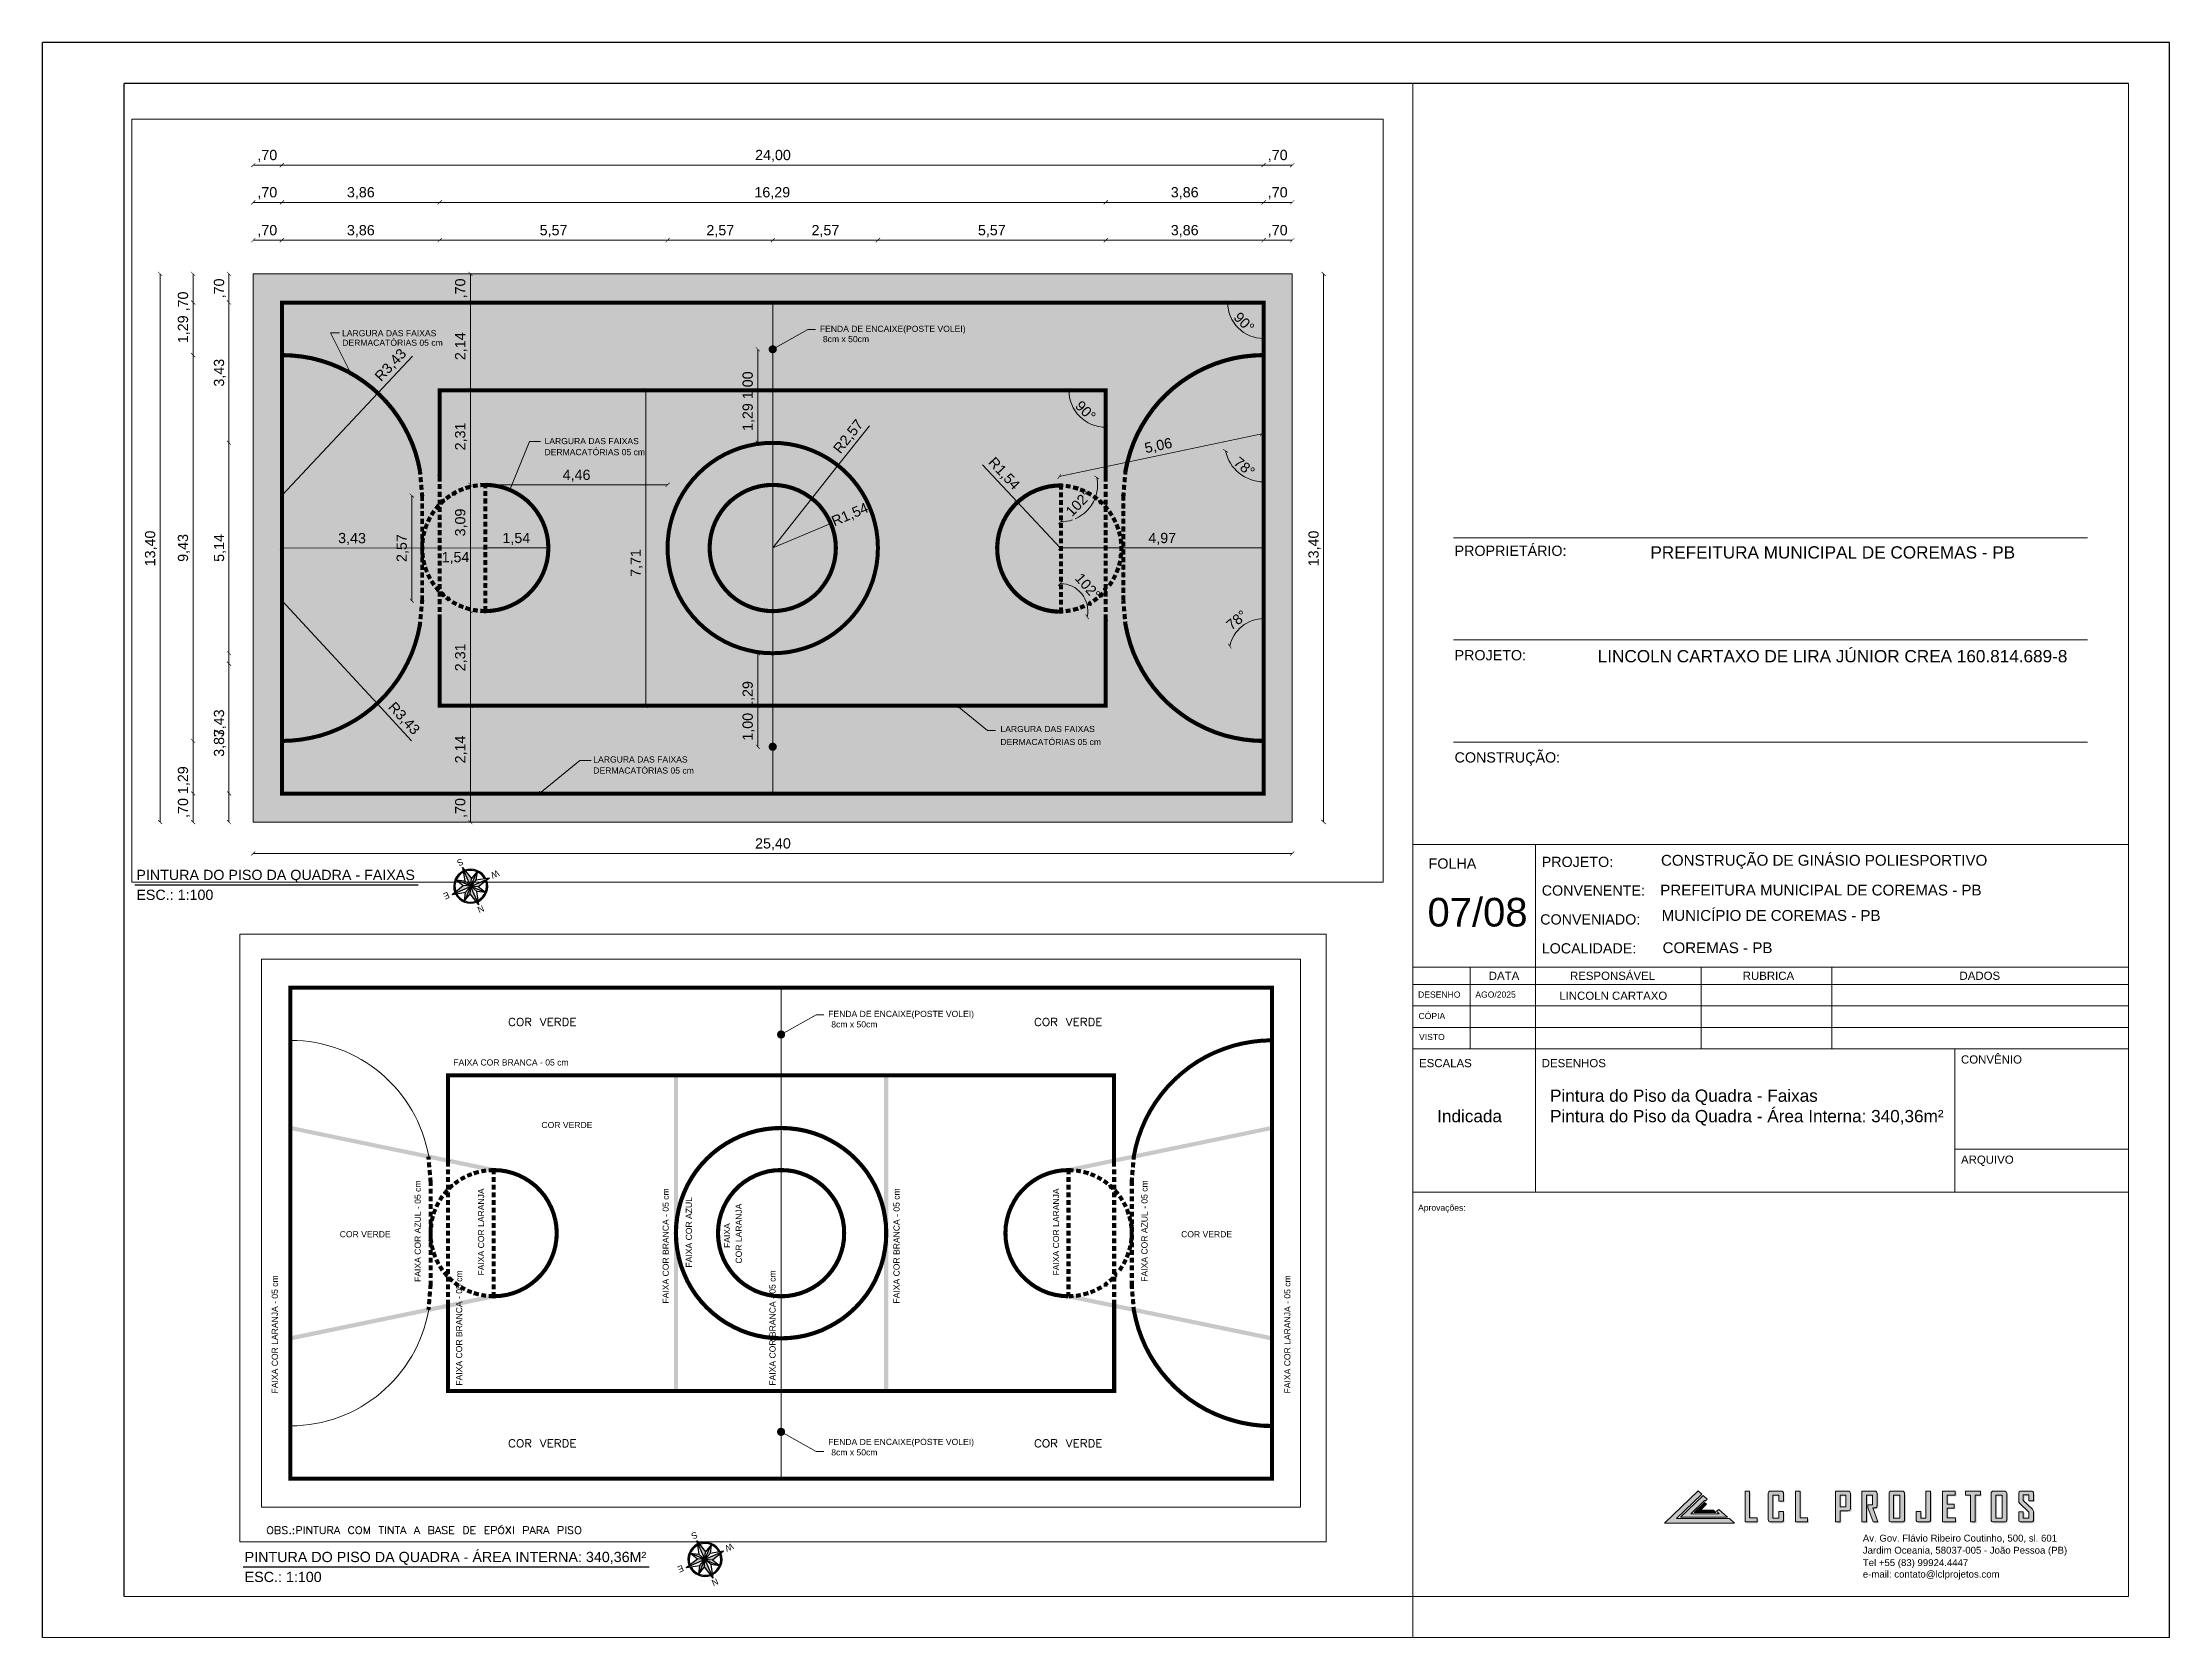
# Paper-space layout '07-08' of a CAD drawing. Extents: x 384 to 904, y -4 to 386.
# The model-space entities are those that its viewports show. They can reach past a viewport. Long polylines and large blocks are cut down to what shows.
import ezdxf
from ezdxf.enums import TextEntityAlignment as Align

# ---------------------------------------------------------------- set-up
doc = ezdxf.new("R2010")
doc.units = 0
doc.header["$LTSCALE"] = 2
for name, color, linetype in [('. Vista 00', 7, 'Continuous'), ('PDF12_0', 7, 'Continuous'), ('PDF12_LINHA', 7, 'Continuous'), ('PDF12_Text', 7, 'Continuous'), ('PDF12_VOLEIBOL', 7, 'Continuous')]:
    doc.layers.add(name, color=color, linetype=linetype)
doc.layers.add('.MV', color=6, linetype='Continuous', plot=False)
for name, color, linetype, lineweight in [('CURVAS MESTRAS', 200, 'Continuous', 0), ('Evandro', 7, 'Continuous', 0), ('Frente', 7, 'Continuous', 0), ('LOGO LCL', 40, 'Continuous', 0), ('SELO_EXTERNO', 7, 'Continuous', 0)]:
    doc.layers.add(name, color=color, linetype=linetype, lineweight=lineweight)
doc.layers.add('PDF12_BASQUETE', color=7, linetype='Continuous', true_color=0xf8991e)
doc.styles.add('North Arrow Text', font='', dxfattribs={"height": 0.1})
doc.styles.add('PDF Arial', font='arial.ttf')
doc.styles.get("Standard").update_dxf_attribs({"font": 'arial.ttf'})
doc.styles.get('North Arrow Text').set_extended_font_data('Bodoni MT')

psp = doc.layouts.new('07-08')

# ---------------------------------------------------------------- texts
at = {"linetype": 'Continuous', "attachment_point": 1}
for s, width, insert, char_height in [('\\pxql;{\\fArial|b0|i0|c0|p34;PROPRIETÁRIO:}', 28.0628, (729.09, 263.16), 2.5), ('PREFEITURA MUNICIPAL DE COREMAS - PB', 110.4933, (776.96, 263.01), 3), ('\\pxql;{\\fArial|b0|i0|c0|p34;PROJETO:}', 28.0628, (729.09, 237.63), 2.5), ('\\pxql;LINCOLN CARTAXO DE LIRA JÚNIOR CREA 160.814.689-8 ', 126.6411, (764.09, 237.63), 3), ('\\pxql;{\\fArial|b0|i0|c0|p34;CONSTRUÇÃO:}', 28.0628, (729.09, 212.63), 2.5), ('CONSTRUÇÃO DE GINÁSIO POLIESPORTIVO', 129.9173, (779.55, 187.54), 2.6425), ('PINTURA DO PISO DA QUADRA - FAIXAS', 109.9147, (406.8, 183.9), 2.5), ('\\pxql;{\\fArial|b0|i0|c0|p34;PROJETO:}', 15.1991, (750.4, 187.09), 2.5), ('ESC.: 1:100', 80.4786, (406.8, 179.03), 2.5), ('07/08', 28.0628, (722.47, 177.03), 7), ('\\pxql;{\\fArial|b0|i0|c0|p34;CONVENENTE:}', 15.1991, (750.4, 180.09), 2.5), ('PREFEITURA MUNICIPAL DE COREMAS - PB', 111.3722, (779.37, 180.26), 2.6425), ('\\pxql;{\\fArial|b0|i0|c0|p34;CONVENIADO:}', 15.1991, (750.03, 173.02), 2.5), ('\\pxql;MUNICÍPIO DE COREMAS - PB', 116.4507, (779.71, 174.06), 2.6425), ('\\pxql;{\\fArial|b0|i0|c0|p34;LOCALIDADE:}', 15.1991, (750.4, 165.94), 2.5), ('COREMAS - PB', 108.829, (779.94, 166.16), 2.6425), ('PINTURA DO PISO DA QUADRA - ÁREA INTERNA: 340,36M²', 109.9147, (433.28, 17.12), 2.5), ('ESC.: 1:100', 80.4786, (433.28, 12.24), 2.5)]:
    psp.add_mtext_dynamic_manual_height_columns(s, width=width, gutter_width=1, heights=[0], dxfattribs=dict(at, insert=insert, char_height=char_height))
at = {"layer": 'Evandro', "color": 7, "lineweight": 0, "attachment_point": 1}
for s, width, insert, char_height in [('\\pxql;{\\fArial|b0|i0|c0|p34;FOLHA}', 15.1991, (722.75, 186.68), 2.5), ('\\pxql;{\\fArial|b0|i0|c0|p34;DATA}', 15.1991, (737.45, 158.99), 2), ('\\pxql;{\\fArial|b0|i0|c0|p34;RESPONSÁVEL}', 15.1991, (757.3, 158.98), 2), ('\\pxql;{\\fArial|b0|i0|c0|p34;RUBRICA}', 15.1991, (799.53, 158.99), 2), ('\\pxql;{\\fArial|b0|i0|c0|p34;DADOS}', 15.1991, (852.53, 158.99), 2), ('\\pxql;{\\fArial|b0|i0|c0|p34;DESENHO}', 15.1991, (720.16, 154.14), 1.5), ('AGO/2025', 15.1991, (734.16, 154.14), 1.5), ('LINCOLN CARTAXO', 30.0409, (754.69, 154.11), 2), ('\\pxql;{\\fArial|b0|i0|c0|p34;CÓPIA}', 15.1991, (720.27, 148.89), 1.5), ('\\pxql;{\\fArial|b0|i0|c0|p34;VISTO}', 15.1991, (720.4, 143.77), 1.5), ('\\pxql;{\\fArial|b0|i0|c0|p34;ESCALAS}', 15.1991, (720.4, 137.63), 2), ('\\pxql;{\\fArial|b0|i0|c0|p34;DESENHOS}', 15.1991, (750.4, 137.63), 2), ('\\pxql;CONVÊNIO', 15.1991, (852.9, 138.52), 2), ('Pintura do Piso da Quadra - Faixas\\PPintura do Piso da Quadra - Área Interna: 340,36m²', 159.6268, (752.43, 130.17), 3), ('Indicada', 15.1991, (724.83, 125.17), 3), ('\\pxql;{\\fArial|b0|i0|c0|p34;ARQUIVO}', 15.1991, (852.9, 114.02), 2), ('\\pxql;Aprovações:', 15.1991, (720.16, 102.02), 1.5)]:
    psp.add_mtext_dynamic_manual_height_columns(s, width=width, gutter_width=1, heights=[0], dxfattribs=dict(at, insert=insert, char_height=char_height))

msp = doc.modelspace()

# ---------------------------------------------------------------- texts
at = {"layer": 'PDF12_Text', "attachment_point": 7, "style": 'PDF Arial'}
for s, insert, char_height in [(',70', (3709.14, 1757.017), 0.2501), ('24,00', (3721.308, 1757.017), 0.2501), (',70', (3733.843, 1757.017), 0.2501), (',70', (3709.14, 1756.106), 0.2501), ('3,86', (3711.329, 1756.106), 0.2501), ('16,29', (3721.291, 1756.106), 0.2501), ('3,86', (3731.472, 1756.106), 0.2501), (',70', (3733.843, 1756.106), 0.2501), (',70', (3709.14, 1755.179), 0.2501), ('3,86', (3711.329, 1755.179), 0.2501), ('5,57', (3716.041, 1755.179), 0.2501), ('2,57', (3720.118, 1755.179), 0.2501), ('2,57', (3722.688, 1755.179), 0.2501), ('5,57', (3726.756, 1755.179), 0.2501), ('3,86', (3731.472, 1755.179), 0.2501), (',70', (3733.843, 1755.179), 0.2501), ('FENDA DE ENCAIXE(POSTE VOLEI)', (3722.891, 1752.818), 0.15004), ('LARGURA DAS FAIXAS', (3711.21, 1752.754), 0.15004), ('DERMACATÓRIAS 05 cm', (3711.215, 1752.521), 0.15006), ('8cm x 50cm', (3722.966, 1752.61), 0.15), ('LARGURA DAS FAIXAS', (3716.16, 1750.116), 0.15004), ('DERMACATÓRIAS 05 cm', (3716.16, 1749.845), 0.15006), ('4,46', (3716.604, 1749.197), 0.2501), ('1,54', (3715.131, 1747.652), 0.2501), ('4,97', (3730.922, 1747.652), 0.2501), ('LARGURA DAS FAIXAS', (3727.307, 1743.076), 0.15004), ('DERMACATÓRIAS 05 cm', (3727.307, 1742.758), 0.15006), ('LARGURA DAS FAIXAS', (3717.353, 1742.331), 0.15004), ('DERMACATÓRIAS 05 cm', (3717.353, 1742.06), 0.15006), ('25,40', (3721.308, 1740.184), 0.2501), ('FENDA DE ENCAIXE(POSTE VOLEI)', (3722.952, 1732.902), 0.15004), ('8cm x 50cm', (3723.027, 1732.689), 0.15), ('FAIXA COR BRANCA - 05 cm', (3713.786, 1731.758), 0.15004), ('COR VERDE', (3715.941, 1730.229), 0.15), ('COR VERDE', (3711.009, 1727.558), 0.15), ('COR VERDE', (3731.58, 1727.558), 0.15), ('FENDA DE ENCAIXE(POSTE VOLEI)', (3722.952, 1722.436), 0.15004), ('8cm x 50cm', (3723.027, 1722.224), 0.15)]:
    msp.add_mtext(s, dxfattribs=dict(at, insert=insert, char_height=char_height))
for s, insert, char_height, rotation in [(',70', (3708.373, 1753.683), 0.2501, 90), (',70', (3714.27, 1753.683), 0.2501, 90), ('1,29 ,70', (3707.492, 1752.587), 0.2501, 90), ('90°', (3732.985, 1753.194), 0.2501, 315), ('R3,43', (3712.199, 1751.601), 0.2501, 46.8453), ('2,14', (3714.27, 1752.172), 0.2501, 90), ('3,43', (3708.373, 1751.524), 0.2501, 90), ('1,29 1,00', (3721.298, 1750.44), 0.2501, 90), ('90°', (3729.111, 1751.03), 0.2501, 314.6759), ('2,31', (3714.27, 1749.966), 0.2501, 90), ('R2,57', (3723.429, 1749.838), 0.2501, 51.6247), ('R1,54', (3726.957, 1749.628), 0.2501, 312.973), ('5,06', (3730.869, 1749.85), 0.2501, 11.8705), ('78°', (3732.985, 1749.633), 0.2501, 320.5482), ('102°', (3729.058, 1748.325), 0.2501, 45.9448), ('3,09', (3714.27, 1747.862), 0.2501, 90), ('R1,54', (3723.262, 1748.062), 0.2501, 22.9613), ('13,40', (3706.688, 1747.13), 0.2501, 90), ('9,43', (3707.492, 1747.24), 0.2501, 90), ('5,14', (3708.373, 1747.24), 0.2501, 90), ('3,43', (3711.113, 1747.652), 0.2501, 359.643), ('2,57', (3712.839, 1747.236), 0.2501, 90), ('13,40', (3735.133, 1747.13), 0.2501, 90), ('1,54', (3713.645, 1747.182), 0.2501, 0.357), ('7,71', (3718.559, 1746.872), 0.2501, 90), ('102°', (3729.107, 1746.826), 0.2501, 311.4405), ('78°', (3732.957, 1745.552), 0.2501, 39.1607), ('2,31', (3714.27, 1744.564), 0.2501, 90), ('1,00 1,29', (3721.298, 1742.867), 0.2501, 90), ('3,43', (3708.373, 1742.951), 0.2501, 90), ('R3,43', (3712.288, 1743.642), 0.2501, 312.7975), ('3,87', (3708.373, 1742.473), 0.2501, 90), ('2,14', (3714.27, 1742.312), 0.2501, 90), (',70 1,29', (3707.492, 1740.978), 0.2501, 90), (',70', (3714.27, 1740.978), 0.2501, 90), ('FAIXA COR AZUL - 05 cm', (3712.993, 1726.468), 0.15004, 90), ('FAIXA COR LARANJA', (3714.542, 1726.625), 0.15004, 90), ('FAIXA COR BRANCA - 05 cm', (3719.055, 1725.939), 0.15004, 90), ('FAIXA COR AZUL', (3719.623, 1726.82), 0.15004, 90), ('FAIXA COR BRANCA - 05 cm', (3724.699, 1725.939), 0.15004, 90), ('FAIXA COR LARANJA', (3728.598, 1726.625), 0.15004, 90), ('FAIXA COR AZUL - 05 cm', (3730.761, 1726.473), 0.15004, 90), ('COR LARANJA', (3720.842, 1726.917), 0.15004, 90), ('FAIXA', (3720.551, 1727.298), 0.15, 90), ('FAIXA COR LARANJA - 05 cm', (3709.5, 1723.742), 0.15004, 90), ('FAIXA COR BRANCA - 05 cm', (3714.005, 1723.932), 0.15004, 90), ('FAIXA COR BRANCA - 05 cm', (3721.667, 1723.932), 0.15004, 90), ('FAIXA COR LARANJA - 05 cm', (3734.254, 1723.742), 0.15004, 90)]:
    msp.add_mtext(s, dxfattribs=dict(at, insert=insert, char_height=char_height, rotation=rotation))

# ---------------------------------------------------------------- blocks, each defined once
blk = doc.blocks.new('A$C094D1FE7')
at = {"layer": 'LOGO LCL'}
h = blk.add_hatch(color=156, dxfattribs=at)
edge = h.paths.add_edge_path()
edge.add_spline(control_points=[(2.95, 15.25), (2.95, 15.25), (2.95, 15.25), (2.95, 15.25), (2.95, 15.25), (2.95, 15.25), (9.15, 21.2), (9.15, 21.2), (9.15, 21.2), (9.15, 21.2), (8.23, 22.01), (8.23, 22.01), (8.23, 22.01), (8.23, 22.01), (0, 14.18), (0, 14.18), (0, 14.18), (17.1, 14.18), (17.1, 14.18)], knot_values=[0.428571, 0.428571, 0.428571, 0.428571, 0.5, 0.5, 0.5, 0.5001, 0.571429, 0.571429, 0.571429, 0.571529, 0.714286, 0.714286, 0.714286, 0.714386, 1, 1, 1, 1.142857, 1.142857, 1.142857, 1.142857], degree=3, periodic=0)
edge.add_spline(control_points=[(17.1, 14.18), (17.1, 14.18), (17.1, 14.18), (17.1, 14.18), (17.1, 14.18), (17.1, 14.18), (15.89, 15.25), (15.89, 15.25), (15.89, 15.25), (15.89, 15.25), (2.95, 15.25), (2.95, 15.25)], knot_values=[0.142857, 0.142857, 0.142857, 0.142857, 0.214286, 0.214286, 0.214286, 0.214386, 0.285714, 0.285714, 0.285714, 0.285815, 0.428571, 0.428571, 0.428571, 0.428571], degree=3, periodic=0)
h = blk.add_hatch(color=253, dxfattribs=at)
edge = h.paths.add_edge_path()
edge.add_spline(control_points=[(9.15, 21.13), (9.15, 21.13), (9.15, 21.13), (9.15, 21.13), (9.15, 21.13), (9.15, 21.13), (8.23, 21.94), (8.23, 21.94), (8.23, 21.94), (8.23, 21.94), (0, 14.12), (0, 14.12), (0, 14.12), (17.1, 14.12), (17.1, 14.12)], knot_values=[0.571429, 0.571429, 0.571429, 0.571429, 0.642857, 0.642857, 0.642857, 0.642957, 0.714286, 0.714286, 0.714286, 0.714386, 1, 1, 1, 1.142857, 1.142857, 1.142857, 1.142857], degree=3, periodic=0)
edge.add_spline(control_points=[(17.1, 14.12), (17.1, 14.12), (17.1, 14.12), (17.1, 14.12), (17.1, 14.12), (17.1, 14.12), (15.89, 15.19), (15.89, 15.19), (15.89, 15.19), (15.89, 15.19), (2.95, 15.19), (2.95, 15.19)], knot_values=[0.142857, 0.142857, 0.142857, 0.142857, 0.214286, 0.214286, 0.214286, 0.214386, 0.285714, 0.285714, 0.285714, 0.285815, 0.428571, 0.428571, 0.428571, 0.428571], degree=3, periodic=0)
edge.add_spline(control_points=[(2.95, 15.19), (2.95, 15.19), (2.95, 15.19), (2.95, 15.19), (2.95, 15.19), (2.95, 15.19), (9.15, 21.13), (9.15, 21.13)], knot_values=[0.428571, 0.428571, 0.428571, 0.428571, 0.5, 0.5, 0.5, 0.5001, 0.571429, 0.571429, 0.571429, 0.571429], degree=3, periodic=0)
edge = h.paths.add_edge_path(flags=17)
edge.add_spline(control_points=[(10.46, 19.96), (10.46, 19.96), (10.46, 19.96), (10.46, 19.96), (10.46, 19.96), (9.44, 20.85), (9.44, 20.85), (9.44, 20.85), (9.44, 20.85), (3.91, 15.55), (3.91, 15.55), (3.91, 15.55), (15.46, 15.55), (15.46, 15.55), (15.46, 15.55), (15.46, 15.55), (13.3, 17.45), (13.3, 17.45), (13.3, 17.45), (13.3, 17.45), (12.71, 17.02), (12.71, 17.02), (12.71, 17.02), (12.71, 17.02), (12.71, 17.02), (12.71, 17.02)], knot_values=[0.636364, 0.636364, 0.636364, 0.636364, 0.681818, 0.681818, 0.681818, 0.727273, 0.727273, 0.727273, 0.727373, 0.818182, 0.818182, 0.818182, 1, 1, 1, 1.0001, 1.090909, 1.090909, 1.090909, 1.091009, 1.136364, 1.136364, 1.136364, 1.136464, 1.181818, 1.181818, 1.181818, 1.181818], degree=3, periodic=0)
edge.add_spline(control_points=[(12.71, 17.02), (12.71, 17.02), (13.41, 16.39), (13.41, 16.39), (13.41, 16.39), (13.41, 16.39), (13.41, 16.39), (13.41, 16.39)], knot_values=[0.545455, 0.545455, 0.545455, 0.545455, 0.590909, 0.590909, 0.590909, 0.591009, 0.636364, 0.636364, 0.636364, 0.636364], degree=3, periodic=0)
edge.add_spline(control_points=[(13.41, 16.39), (13.41, 16.39), (6.45, 16.39), (6.45, 16.39), (6.45, 16.39), (6.45, 16.39), (9.78, 19.62), (9.78, 19.62), (9.78, 19.62), (9.78, 19.62), (9.78, 19.62), (9.78, 19.62)], knot_values=[0.363636, 0.363636, 0.363636, 0.363636, 0.454545, 0.454545, 0.454545, 0.454646, 0.5, 0.5, 0.5, 0.5001, 0.545455, 0.545455, 0.545455, 0.545455], degree=3, periodic=0)
edge.add_spline(control_points=[(9.78, 19.62), (9.78, 19.62), (9.98, 19.45), (9.98, 19.45), (9.98, 19.45), (9.98, 19.45), (9.98, 19.45), (9.98, 19.45)], knot_values=[0.272727, 0.272727, 0.272727, 0.272727, 0.318182, 0.318182, 0.318182, 0.318282, 0.363636, 0.363636, 0.363636, 0.363636], degree=3, periodic=0)
edge.add_spline(control_points=[(9.98, 19.45), (9.98, 19.45), (10.46, 19.96), (10.46, 19.96), (10.46, 19.96)], knot_values=[0.181818, 0.181818, 0.181818, 0.181818, 0.227273, 0.272727, 0.272727, 0.272727, 0.272727], degree=3, periodic=0)
edge = h.paths.add_edge_path(flags=16)
edge.add_spline(control_points=[(8.85, 17.29), (8.85, 17.29), (10.31, 18.74), (10.31, 18.74), (10.31, 18.74), (10.31, 18.74), (10.31, 18.74), (10.31, 18.74)], knot_values=[0.285714, 0.285714, 0.285714, 0.285714, 0.357143, 0.357143, 0.357143, 0.357243, 0.428571, 0.428571, 0.428571, 0.428571], degree=3, periodic=0)
edge.add_spline(control_points=[(10.31, 18.74), (10.31, 18.74), (9.83, 19.17), (9.83, 19.17), (9.83, 19.17), (9.83, 19.17), (7.29, 16.71), (7.29, 16.71), (7.29, 16.71), (12.6, 16.71), (12.6, 16.71), (12.6, 16.71), (12.6, 16.71), (12.6, 16.71), (12.6, 16.71)], knot_values=[0.714286, 0.714286, 0.714286, 0.714286, 0.857143, 0.857143, 0.857143, 0.857243, 1, 1, 1, 1.142857, 1.142857, 1.142857, 1.142957, 1.285714, 1.285714, 1.285714, 1.285714], degree=3, periodic=0)
edge.add_spline(control_points=[(12.6, 16.71), (12.6, 16.71), (11.96, 17.28), (11.96, 17.28), (11.96, 17.28), (11.96, 17.28), (8.85, 17.29), (8.85, 17.29), (8.85, 17.29), (8.85, 17.29), (8.85, 17.29), (8.85, 17.29)], knot_values=[0.428571, 0.428571, 0.428571, 0.428571, 0.571429, 0.571429, 0.571429, 0.571529, 0.642857, 0.642857, 0.642857, 0.642957, 0.714286, 0.714286, 0.714286, 0.714286], degree=3, periodic=0)
h = blk.add_hatch(color=155, dxfattribs=at)
edge = h.paths.add_edge_path()
edge.add_spline(control_points=[(9.78, 19.69), (9.78, 19.69), (9.98, 19.52), (9.98, 19.52), (9.98, 19.52), (9.98, 19.52), (9.98, 19.52), (9.98, 19.52)], knot_values=[0.272727, 0.272727, 0.272727, 0.272727, 0.318182, 0.318182, 0.318182, 0.318282, 0.363636, 0.363636, 0.363636, 0.363636], degree=3, periodic=0)
edge.add_spline(control_points=[(9.98, 19.52), (9.98, 19.52), (10.46, 20.03), (10.46, 20.03), (10.46, 20.03), (10.46, 20.03), (10.46, 20.03), (10.46, 20.03)], knot_values=[0.181818, 0.181818, 0.181818, 0.181818, 0.227273, 0.227273, 0.227273, 0.227373, 0.272727, 0.272727, 0.272727, 0.272727], degree=3, periodic=0)
edge.add_spline(control_points=[(10.46, 20.03), (10.46, 20.03), (9.44, 20.92), (9.44, 20.92), (9.44, 20.92), (9.44, 20.92), (3.91, 15.61), (3.91, 15.61), (3.91, 15.61), (15.46, 15.61), (15.46, 15.61), (15.46, 15.61), (15.46, 15.61), (13.3, 17.52), (13.3, 17.52), (13.3, 17.52), (13.3, 17.52), (12.71, 17.09), (12.71, 17.09), (12.71, 17.09), (12.71, 17.09), (13.41, 16.46), (13.41, 16.46), (13.41, 16.46), (13.41, 16.46), (13.41, 16.46), (13.41, 16.46)], knot_values=[0.545455, 0.545455, 0.545455, 0.545455, 0.636364, 0.636364, 0.636364, 0.636464, 0.727273, 0.727273, 0.727273, 0.909091, 0.909091, 0.909091, 0.909191, 1, 1, 1, 1.0001, 1.090909, 1.090909, 1.090909, 1.091009, 1.136364, 1.136364, 1.136364, 1.136464, 1.181818, 1.181818, 1.181818, 1.181818], degree=3, periodic=0)
edge.add_spline(control_points=[(13.41, 16.46), (13.41, 16.46), (6.45, 16.46), (6.45, 16.46), (6.45, 16.46), (6.45, 16.46), (6.45, 16.46), (6.45, 16.46)], knot_values=[0.454545, 0.454545, 0.454545, 0.454545, 0.5, 0.5, 0.5, 0.5001, 0.545455, 0.545455, 0.545455, 0.545455], degree=3, periodic=0)
edge.add_spline(control_points=[(6.45, 16.46), (6.45, 16.46), (9.78, 19.69), (9.78, 19.69), (9.78, 19.69), (9.78, 19.69), (9.78, 19.69), (9.78, 19.69)], knot_values=[0.363636, 0.363636, 0.363636, 0.363636, 0.409091, 0.409091, 0.409091, 0.409191, 0.454545, 0.454545, 0.454545, 0.454545], degree=3, periodic=0)
h = blk.add_hatch(color=157, dxfattribs=at)
edge = h.paths.add_edge_path()
edge.add_spline(control_points=[(20.83, 15.44), (20.83, 15.44), (20.83, 21.99), (20.83, 21.99), (20.83, 21.99), (20.83, 21.99), (20.83, 21.99), (20.83, 21.99)], knot_values=[0.428571, 0.428571, 0.428571, 0.428571, 0.5, 0.5, 0.5, 0.5001, 0.571429, 0.571429, 0.571429, 0.571429], degree=3, periodic=0)
edge.add_spline(control_points=[(20.83, 21.99), (20.83, 21.99), (19.7, 21.99), (19.7, 21.99), (19.7, 21.99), (19.7, 21.99), (19.7, 21.99), (19.7, 21.99)], knot_values=[0.285714, 0.285714, 0.285714, 0.285714, 0.357143, 0.357143, 0.357143, 0.357243, 0.428571, 0.428571, 0.428571, 0.428571], degree=3, periodic=0)
edge.add_spline(control_points=[(19.7, 21.99), (19.7, 21.99), (19.7, 14.43), (19.7, 14.43), (19.7, 14.43), (19.7, 14.43), (19.7, 14.43), (19.7, 14.43)], knot_values=[0.142857, 0.142857, 0.142857, 0.142857, 0.214286, 0.214286, 0.214286, 0.214386, 0.285714, 0.285714, 0.285714, 0.285714], degree=3, periodic=0)
edge.add_spline(control_points=[(19.7, 14.43), (19.7, 14.43), (22.67, 14.43), (22.67, 14.43), (22.67, 14.43), (22.67, 15.44), (22.67, 15.44), (22.67, 15.44), (22.67, 15.44), (20.83, 15.44), (20.83, 15.44), (20.83, 15.44), (20.83, 15.44), (20.83, 15.44), (20.83, 15.44)], knot_values=[0.571429, 0.571429, 0.571429, 0.571429, 0.714286, 0.714286, 0.714286, 1, 1, 1, 1.0001, 1.071429, 1.071429, 1.071429, 1.071529, 1.142857, 1.142857, 1.142857, 1.142857], degree=3, periodic=0)
edge = h.paths.add_edge_path()
edge.add_spline(control_points=[(25.39, 21.4), (25.39, 21.4), (25.39, 21.4), (25.39, 21.4), (25.39, 21.4), (25.39, 21.4), (25.39, 15.03), (25.39, 15.03)], knot_values=[0.176471, 0.176471, 0.176471, 0.176471, 0.205883, 0.205883, 0.205883, 0.205983, 0.235295, 0.235295, 0.235295, 0.235295], degree=3, periodic=0)
edge.add_spline(control_points=[(25.39, 15.03), (25.39, 15.03), (25.39, 15.03), (25.39, 15.03), (25.39, 15.03), (25.39, 14.63), (25.59, 14.43), (25.99, 14.43)], knot_values=[0.117648, 0.117648, 0.117648, 0.117648, 0.14706, 0.14706, 0.14706, 0.14716, 0.176471, 0.176471, 0.176471, 0.176471], degree=3, periodic=0)
edge.add_spline(control_points=[(25.99, 14.43), (25.99, 14.43), (25.99, 14.43), (25.99, 14.43), (25.99, 14.43), (25.99, 14.43), (28.51, 14.43), (28.51, 14.43)], knot_values=[0.058824, 0.058824, 0.058824, 0.058824, 0.088236, 0.088236, 0.088236, 0.088336, 0.117648, 0.117648, 0.117648, 0.117648], degree=3, periodic=0)
edge.add_spline(control_points=[(28.51, 14.43), (28.51, 14.43), (28.51, 14.43), (28.51, 14.43), (28.51, 14.43), (28.91, 14.43), (29.11, 14.63), (29.11, 15.03)], knot_values=[0, 0, 0, 0, 0.029412, 0.029412, 0.029412, 0.029512, 0.058824, 0.058824, 0.058824, 0.058824], degree=3, periodic=0)
edge.add_spline(control_points=[(29.11, 15.03), (29.11, 15.03), (29.11, 16.98), (29.11, 16.98), (29.11, 16.98), (29.11, 16.98), (27.98, 16.98), (27.98, 16.98), (27.98, 16.98), (27.98, 16.98), (27.98, 15.4), (27.98, 15.4), (27.98, 15.4), (27.98, 15.4), (26.52, 15.4), (26.52, 15.4), (26.52, 15.4), (26.52, 15.4), (26.52, 21.02), (26.52, 21.02), (26.52, 21.02), (26.52, 21.02), (27.98, 21.02), (27.98, 21.02), (27.98, 21.02), (27.98, 21.02), (27.98, 19.52), (27.98, 19.52), (27.98, 19.52), (27.98, 19.52), (29.11, 19.52), (29.11, 19.52), (29.11, 19.52), (29.11, 19.52), (29.11, 21.39), (29.11, 21.4)], knot_values=[0.411771, 0.411771, 0.411771, 0.411771, 0.529418, 0.529418, 0.529418, 0.529518, 0.588241, 0.588241, 0.588241, 0.588341, 0.647065, 0.647065, 0.647065, 0.647165, 0.705888, 0.705888, 0.705888, 0.705988, 0.764712, 0.764712, 0.764712, 0.764812, 0.823535, 0.823535, 0.823535, 0.823636, 0.882359, 0.882359, 0.882359, 0.882459, 0.941182, 0.941182, 0.941182, 0.941283, 1, 1, 1, 1], degree=3, periodic=0)
edge.add_spline(control_points=[(29.11, 21.4), (29.11, 21.4), (29.11, 21.4), (29.11, 21.4), (29.11, 21.4), (29.11, 21.79), (28.91, 21.99), (28.51, 21.99)], knot_values=[0.352942, 0.352942, 0.352942, 0.352942, 0.382359, 0.382359, 0.382359, 0.382459, 0.411771, 0.411771, 0.411771, 0.411771], degree=3, periodic=0)
edge.add_spline(control_points=[(28.51, 21.99), (28.51, 21.99), (28.51, 21.99), (28.51, 21.99), (28.51, 21.99), (28.51, 21.99), (25.99, 21.99), (25.99, 21.99)], knot_values=[0.294118, 0.294118, 0.294118, 0.294118, 0.32353, 0.32353, 0.32353, 0.32363, 0.352942, 0.352942, 0.352942, 0.352942], degree=3, periodic=0)
edge.add_spline(control_points=[(25.99, 21.99), (25.99, 21.99), (25.99, 21.99), (25.99, 21.99), (25.99, 21.99), (25.59, 21.99), (25.39, 21.79), (25.39, 21.4)], knot_values=[0.235295, 0.235295, 0.235295, 0.235295, 0.264707, 0.264707, 0.264707, 0.264807, 0.294118, 0.294118, 0.294118, 0.294118], degree=3, periodic=0)
edge = h.paths.add_edge_path()
edge.add_spline(control_points=[(33.17, 15.44), (33.17, 15.44), (33.17, 21.99), (33.17, 21.99), (33.17, 21.99), (33.17, 21.99), (33.17, 21.99), (33.17, 21.99)], knot_values=[0.428571, 0.428571, 0.428571, 0.428571, 0.5, 0.5, 0.5, 0.5001, 0.571429, 0.571429, 0.571429, 0.571429], degree=3, periodic=0)
edge.add_spline(control_points=[(33.17, 21.99), (33.17, 21.99), (32.04, 21.99), (32.04, 21.99), (32.04, 21.99), (32.04, 21.99), (32.04, 21.99), (32.04, 21.99)], knot_values=[0.285714, 0.285714, 0.285714, 0.285714, 0.357143, 0.357143, 0.357143, 0.357243, 0.428571, 0.428571, 0.428571, 0.428571], degree=3, periodic=0)
edge.add_spline(control_points=[(32.04, 21.99), (32.04, 21.99), (32.04, 14.43), (32.04, 14.43), (32.04, 14.43), (32.04, 14.43), (32.04, 14.43), (32.04, 14.43)], knot_values=[0.142857, 0.142857, 0.142857, 0.142857, 0.214286, 0.214286, 0.214286, 0.214386, 0.285714, 0.285714, 0.285714, 0.285714], degree=3, periodic=0)
edge.add_spline(control_points=[(32.04, 14.43), (32.04, 14.43), (35.01, 14.43), (35.01, 14.43), (35.01, 14.43), (35.01, 15.44), (35.01, 15.44), (35.01, 15.44), (35.01, 15.44), (33.17, 15.44), (33.17, 15.44), (33.17, 15.44), (33.17, 15.44), (33.17, 15.44), (33.17, 15.44)], knot_values=[0.571429, 0.571429, 0.571429, 0.571429, 0.714286, 0.714286, 0.714286, 1, 1, 1, 1.0001, 1.071429, 1.071429, 1.071429, 1.071529, 1.142857, 1.142857, 1.142857, 1.142857], degree=3, periodic=0)
edge = h.paths.add_edge_path()
edge.add_spline(control_points=[(41.81, 21.99), (41.81, 21.99), (41.81, 21.99), (41.81, 21.99), (41.81, 21.99), (41.81, 21.99), (41.81, 14.43), (41.81, 14.43)], knot_values=[0.444446, 0.444446, 0.444446, 0.444446, 0.500002, 0.500002, 0.500002, 0.500102, 0.555557, 0.555557, 0.555557, 0.555557], degree=3, periodic=0)
edge.add_spline(control_points=[(41.81, 14.43), (41.81, 14.43), (41.81, 14.43), (41.81, 14.43), (41.81, 14.43), (41.81, 14.43), (42.93, 14.43), (42.93, 14.43)], knot_values=[0.333334, 0.333334, 0.333334, 0.333334, 0.388891, 0.388891, 0.388891, 0.388991, 0.444446, 0.444446, 0.444446, 0.444446], degree=3, periodic=0)
edge.add_spline(control_points=[(42.93, 14.43), (42.93, 14.43), (42.93, 14.43), (42.93, 14.43), (42.93, 14.43), (42.93, 14.43), (42.93, 17.17), (42.93, 17.17)], knot_values=[0.222223, 0.222223, 0.222223, 0.222223, 0.27778, 0.27778, 0.27778, 0.27788, 0.333334, 0.333334, 0.333334, 0.333334], degree=3, periodic=0)
edge.add_spline(control_points=[(42.93, 17.17), (42.93, 17.17), (42.93, 17.17), (42.93, 17.17), (42.93, 17.17), (42.93, 17.17), (44.86, 17.17), (44.86, 17.17)], knot_values=[0.111112, 0.111112, 0.111112, 0.111112, 0.166668, 0.166668, 0.166668, 0.166768, 0.222223, 0.222223, 0.222223, 0.222223], degree=3, periodic=0)
edge.add_spline(control_points=[(44.86, 17.17), (44.86, 17.17), (44.86, 17.17), (44.86, 17.17), (44.86, 17.17), (45.26, 17.17), (45.46, 17.37), (45.46, 17.77)], knot_values=[0, 0, 0, 0, 0.055557, 0.055557, 0.055557, 0.055657, 0.111112, 0.111112, 0.111112, 0.111112], degree=3, periodic=0)
edge.add_spline(control_points=[(45.46, 17.77), (45.46, 17.77), (45.46, 21.4), (45.46, 21.4)], knot_values=[0.77778, 0.77778, 0.77778, 0.77778, 1, 1, 1, 1], degree=3, periodic=0)
edge.add_spline(control_points=[(45.46, 21.4), (45.46, 21.4), (45.46, 21.4), (45.46, 21.4), (45.46, 21.4), (45.46, 21.79), (45.26, 21.99), (44.86, 21.99)], knot_values=[0.666668, 0.666668, 0.666668, 0.666668, 0.722225, 0.722225, 0.722225, 0.722325, 0.77778, 0.77778, 0.77778, 0.77778], degree=3, periodic=0)
edge.add_spline(control_points=[(44.86, 21.99), (44.86, 21.99), (44.86, 21.99), (44.86, 21.99), (44.86, 21.99), (44.86, 21.99), (41.81, 21.99), (41.81, 21.99)], knot_values=[0.555557, 0.555557, 0.555557, 0.555557, 0.611113, 0.611113, 0.611113, 0.611213, 0.666668, 0.666668, 0.666668, 0.666668], degree=3, periodic=0)
edge = h.paths.add_edge_path(flags=16)
edge.add_spline(control_points=[(44.32, 21.02), (44.32, 21.02), (44.32, 18.14), (44.32, 18.14), (44.32, 18.14), (42.93, 18.14), (42.93, 18.14), (42.93, 18.14), (42.93, 18.14), (42.93, 21.02), (42.93, 21.02), (42.93, 21.02), (42.93, 21.02), (42.93, 21.02), (42.93, 21.02)], knot_values=[0.4, 0.4, 0.4, 0.4, 0.6, 0.6, 0.6, 1, 1, 1, 1.0001, 1.1, 1.1, 1.1, 1.1001, 1.2, 1.2, 1.2, 1.2], degree=3, periodic=0)
edge.add_spline(control_points=[(42.93, 21.02), (42.93, 21.02), (44.32, 21.02), (44.32, 21.02), (44.32, 21.02), (44.32, 21.02), (44.32, 21.02), (44.32, 21.02)], knot_values=[0.2, 0.2, 0.2, 0.2, 0.3, 0.3, 0.3, 0.3001, 0.4, 0.4, 0.4, 0.4], degree=3, periodic=0)
edge = h.paths.add_edge_path()
edge.add_spline(control_points=[(48.3, 21.99), (48.3, 21.99), (48.3, 21.99), (48.3, 21.99), (48.3, 21.99), (48.3, 21.99), (48.3, 14.43), (48.3, 14.43)], knot_values=[0.500001, 0.500001, 0.500001, 0.500001, 0.531251, 0.531251, 0.531251, 0.531351, 0.562501, 0.562501, 0.562501, 0.562501], degree=3, periodic=0)
edge.add_spline(control_points=[(48.3, 14.43), (48.3, 14.43), (48.3, 14.43), (48.3, 14.43), (48.3, 14.43), (48.3, 14.43), (49.43, 14.43), (49.43, 14.43)], knot_values=[0.437501, 0.437501, 0.437501, 0.437501, 0.468751, 0.468751, 0.468751, 0.468851, 0.500001, 0.500001, 0.500001, 0.500001], degree=3, periodic=0)
edge.add_spline(control_points=[(49.43, 14.43), (49.43, 14.43), (49.43, 14.43), (49.43, 14.43), (49.43, 14.43), (49.43, 14.43), (49.43, 21.02), (49.43, 21.02)], knot_values=[0.375001, 0.375001, 0.375001, 0.375001, 0.406251, 0.406251, 0.406251, 0.406351, 0.437501, 0.437501, 0.437501, 0.437501], degree=3, periodic=0)
edge.add_spline(control_points=[(49.43, 21.02), (49.43, 21.02), (49.43, 21.02), (49.43, 21.02), (49.43, 21.02), (49.43, 21.02), (50.86, 21.02), (50.86, 21.02)], knot_values=[0.312501, 0.312501, 0.312501, 0.312501, 0.343751, 0.343751, 0.343751, 0.343851, 0.375001, 0.375001, 0.375001, 0.375001], degree=3, periodic=0)
edge.add_spline(control_points=[(50.86, 21.02), (50.86, 21.02), (50.86, 21.02), (50.86, 21.02), (50.86, 21.02), (50.86, 21.02), (50.86, 18.63), (50.86, 18.63)], knot_values=[0.250001, 0.250001, 0.250001, 0.250001, 0.281251, 0.281251, 0.281251, 0.281351, 0.312501, 0.312501, 0.312501, 0.312501], degree=3, periodic=0)
edge.add_spline(control_points=[(50.86, 18.63), (50.86, 18.63), (50.86, 18.63), (50.86, 18.63), (50.86, 18.63), (50.86, 18.63), (49.75, 18.63), (49.75, 18.63)], knot_values=[0.187501, 0.187501, 0.187501, 0.187501, 0.218751, 0.218751, 0.218751, 0.218851, 0.250001, 0.250001, 0.250001, 0.250001], degree=3, periodic=0)
edge.add_spline(control_points=[(49.75, 18.63), (49.75, 18.63), (49.75, 18.63), (49.75, 18.63), (49.75, 18.63), (49.75, 18.17), (49.75, 17.95), (49.75, 17.95)], knot_values=[0.125001, 0.125001, 0.125001, 0.125001, 0.156251, 0.156251, 0.156251, 0.156351, 0.187501, 0.187501, 0.187501, 0.187501], degree=3, periodic=0)
edge.add_spline(control_points=[(49.75, 17.95), (49.75, 17.95), (49.75, 17.95), (49.75, 17.95), (49.75, 17.95), (49.75, 17.95), (51, 14.43), (51, 14.43)], knot_values=[0.062501, 0.062501, 0.062501, 0.062501, 0.093751, 0.093751, 0.093751, 0.093851, 0.125001, 0.125001, 0.125001, 0.125001], degree=3, periodic=0)
edge.add_spline(control_points=[(51, 14.43), (51, 14.43), (51, 14.43), (51, 14.43), (51, 14.43), (51, 14.43), (51.29, 14.43), (51.59, 14.43)], knot_values=[0.03125, 0.03125, 0.03125, 0.03125, 0.046876, 0.046876, 0.046876, 0.046976, 0.062501, 0.062501, 0.062501, 0.062501], degree=3, periodic=0)
edge.add_spline(control_points=[(51.59, 14.43), (51.88, 14.43), (52.18, 14.43), (52.18, 14.43), (52.18, 14.43), (50.93, 17.86), (50.93, 17.87)], knot_values=[0.875001, 0.875001, 0.875001, 0.875001, 0.906251, 0.906251, 0.906251, 1.03125, 1.03125, 1.03125, 1.03125], degree=3, periodic=0)
edge.add_spline(control_points=[(50.93, 17.87), (50.93, 17.87), (50.93, 17.87), (50.93, 17.87), (50.93, 17.87), (51.3, 17.87), (51.55, 17.89), (51.66, 17.93)], knot_values=[0.812501, 0.812501, 0.812501, 0.812501, 0.843752, 0.843752, 0.843752, 0.843852, 0.875001, 0.875001, 0.875001, 0.875001], degree=3, periodic=0)
edge.add_spline(control_points=[(51.66, 17.93), (51.66, 17.93), (51.66, 17.93), (51.66, 17.93), (51.66, 17.93), (51.88, 18.01), (51.99, 18.19), (51.99, 18.46)], knot_values=[0.750001, 0.750001, 0.750001, 0.750001, 0.781251, 0.781251, 0.781251, 0.781351, 0.812501, 0.812501, 0.812501, 0.812501], degree=3, periodic=0)
edge.add_spline(control_points=[(51.99, 18.46), (51.99, 18.46), (51.99, 18.46), (51.99, 18.46), (51.99, 18.46), (51.99, 18.46), (51.99, 21.4), (51.99, 21.4)], knot_values=[0.687501, 0.687501, 0.687501, 0.687501, 0.718751, 0.718751, 0.718751, 0.718851, 0.750001, 0.750001, 0.750001, 0.750001], degree=3, periodic=0)
edge.add_spline(control_points=[(51.99, 21.4), (51.99, 21.4), (51.99, 21.4), (51.99, 21.4), (51.99, 21.4), (51.99, 21.79), (51.79, 21.99), (51.39, 21.99)], knot_values=[0.625001, 0.625001, 0.625001, 0.625001, 0.656251, 0.656251, 0.656251, 0.656351, 0.687501, 0.687501, 0.687501, 0.687501], degree=3, periodic=0)
edge.add_spline(control_points=[(51.39, 21.99), (51.39, 21.99), (51.39, 21.99), (51.39, 21.99), (51.39, 21.99), (51.39, 21.99), (48.3, 21.99), (48.3, 21.99)], knot_values=[0.562501, 0.562501, 0.562501, 0.562501, 0.593751, 0.593751, 0.593751, 0.593851, 0.625001, 0.625001, 0.625001, 0.625001], degree=3, periodic=0)
edge = h.paths.add_edge_path()
edge.add_spline(control_points=[(54.91, 21.4), (54.91, 21.4), (54.91, 21.4), (54.91, 21.4), (54.91, 21.4), (54.91, 21.4), (54.91, 15.03), (54.91, 15.03)], knot_values=[0.333334, 0.333334, 0.333334, 0.333334, 0.388891, 0.388891, 0.388891, 0.388991, 0.444446, 0.444446, 0.444446, 0.444446], degree=3, periodic=0)
edge.add_spline(control_points=[(54.91, 15.03), (54.91, 15.03), (54.91, 15.03), (54.91, 15.03), (54.91, 15.03), (54.91, 14.63), (55.11, 14.43), (55.51, 14.43)], knot_values=[0.222223, 0.222223, 0.222223, 0.222223, 0.27778, 0.27778, 0.27778, 0.27788, 0.333334, 0.333334, 0.333334, 0.333334], degree=3, periodic=0)
edge.add_spline(control_points=[(55.51, 14.43), (55.51, 14.43), (55.51, 14.43), (55.51, 14.43), (55.51, 14.43), (55.51, 14.43), (58.12, 14.43), (58.12, 14.43)], knot_values=[0.111112, 0.111112, 0.111112, 0.111112, 0.166668, 0.166668, 0.166668, 0.166768, 0.222223, 0.222223, 0.222223, 0.222223], degree=3, periodic=0)
edge.add_spline(control_points=[(58.12, 14.43), (58.12, 14.43), (58.12, 14.43), (58.12, 14.43), (58.12, 14.43), (58.52, 14.43), (58.72, 14.63), (58.72, 15.03)], knot_values=[0, 0, 0, 0, 0.055557, 0.055557, 0.055557, 0.055657, 0.111112, 0.111112, 0.111112, 0.111112], degree=3, periodic=0)
edge.add_spline(control_points=[(58.72, 15.03), (58.72, 15.03), (58.72, 21.4), (58.72, 21.4)], knot_values=[0.77778, 0.77778, 0.77778, 0.77778, 1, 1, 1, 1], degree=3, periodic=0)
edge.add_spline(control_points=[(58.72, 21.4), (58.72, 21.4), (58.72, 21.4), (58.72, 21.4), (58.72, 21.4), (58.72, 21.79), (58.52, 21.99), (58.12, 21.99)], knot_values=[0.666668, 0.666668, 0.666668, 0.666668, 0.722225, 0.722225, 0.722225, 0.722325, 0.77778, 0.77778, 0.77778, 0.77778], degree=3, periodic=0)
edge.add_spline(control_points=[(58.12, 21.99), (58.12, 21.99), (58.12, 21.99), (58.12, 21.99), (58.12, 21.99), (58.12, 21.99), (55.51, 21.99), (55.51, 21.99)], knot_values=[0.555557, 0.555557, 0.555557, 0.555557, 0.611113, 0.611113, 0.611113, 0.611213, 0.666668, 0.666668, 0.666668, 0.666668], degree=3, periodic=0)
edge.add_spline(control_points=[(55.51, 21.99), (55.51, 21.99), (55.51, 21.99), (55.51, 21.99), (55.51, 21.99), (55.11, 21.99), (54.91, 21.79), (54.91, 21.4)], knot_values=[0.444446, 0.444446, 0.444446, 0.444446, 0.500002, 0.500002, 0.500002, 0.500102, 0.555557, 0.555557, 0.555557, 0.555557], degree=3, periodic=0)
edge = h.paths.add_edge_path(flags=16)
edge.add_spline(control_points=[(57.59, 21.02), (57.59, 21.02), (57.59, 15.4), (57.59, 15.4), (57.59, 15.4), (56.04, 15.4), (56.04, 15.4), (56.04, 15.4), (56.04, 15.4), (56.04, 21.02), (56.04, 21.02), (56.04, 21.02), (56.04, 21.02), (56.04, 21.02), (56.04, 21.02)], knot_values=[0.4, 0.4, 0.4, 0.4, 0.6, 0.6, 0.6, 1, 1, 1, 1.0001, 1.1, 1.1, 1.1, 1.1001, 1.2, 1.2, 1.2, 1.2], degree=3, periodic=0)
edge.add_spline(control_points=[(56.04, 21.02), (56.04, 21.02), (57.59, 21.02), (57.59, 21.02), (57.59, 21.02), (57.59, 21.02), (57.59, 21.02), (57.59, 21.02)], knot_values=[0.2, 0.2, 0.2, 0.2, 0.3, 0.3, 0.3, 0.3001, 0.4, 0.4, 0.4, 0.4], degree=3, periodic=0)
edge = h.paths.add_edge_path()
edge.add_spline(control_points=[(65.07, 15.03), (65.07, 15.03), (65.07, 21.99), (65.07, 21.99), (65.07, 21.99), (65.07, 21.99), (63.94, 21.99), (63.94, 21.99), (63.94, 21.99), (63.94, 21.99), (63.94, 15.4), (63.94, 15.4), (63.94, 15.4), (63.94, 15.4), (62.67, 15.4), (62.67, 15.4), (62.67, 15.4), (62.67, 15.4), (62.67, 16.98), (62.67, 16.98), (62.67, 16.98), (62.67, 16.98), (61.54, 16.98), (61.54, 16.98), (61.54, 16.98), (61.54, 16.98), (61.54, 15.03), (61.54, 15.03)], knot_values=[0.272735, 0.272735, 0.272735, 0.272735, 0.454553, 0.454553, 0.454553, 0.454653, 0.545462, 0.545462, 0.545462, 0.545562, 0.636371, 0.636371, 0.636371, 0.636471, 0.72728, 0.72728, 0.72728, 0.72738, 0.818189, 0.818189, 0.818189, 0.818289, 0.909098, 0.909098, 0.909098, 0.909198, 1, 1, 1, 1], degree=3, periodic=0)
edge.add_spline(control_points=[(61.54, 15.03), (61.54, 15.03), (61.54, 15.03), (61.54, 15.03), (61.54, 15.03), (61.55, 14.63), (61.74, 14.43), (62.14, 14.43)], knot_values=[0.181819, 0.181819, 0.181819, 0.181819, 0.227281, 0.227281, 0.227281, 0.227381, 0.272735, 0.272735, 0.272735, 0.272735], degree=3, periodic=0)
edge.add_spline(control_points=[(62.14, 14.43), (62.14, 14.43), (62.14, 14.43), (62.14, 14.43), (62.14, 14.43), (62.14, 14.43), (64.47, 14.43), (64.47, 14.43)], knot_values=[0.09091, 0.09091, 0.09091, 0.09091, 0.136365, 0.136365, 0.136365, 0.136465, 0.181819, 0.181819, 0.181819, 0.181819], degree=3, periodic=0)
edge.add_spline(control_points=[(64.47, 14.43), (64.47, 14.43), (64.47, 14.43), (64.47, 14.43), (64.47, 14.43), (64.87, 14.43), (65.07, 14.63), (65.07, 15.03)], knot_values=[0, 0, 0, 0, 0.045456, 0.045456, 0.045456, 0.045556, 0.09091, 0.09091, 0.09091, 0.09091], degree=3, periodic=0)
edge = h.paths.add_edge_path()
edge.add_spline(control_points=[(68.01, 21.99), (68.01, 21.99), (68.01, 14.43), (68.01, 14.43), (68.01, 14.43), (68.01, 14.43), (68.01, 14.43), (68.01, 14.43)], knot_values=[0.076923, 0.076923, 0.076923, 0.076923, 0.115385, 0.115385, 0.115385, 0.115485, 0.153846, 0.153846, 0.153846, 0.153846], degree=3, periodic=0)
edge.add_spline(control_points=[(68.01, 14.43), (68.01, 14.43), (71.15, 14.43), (71.15, 14.43), (71.15, 14.43), (71.15, 15.43), (71.15, 15.43), (71.15, 15.43), (71.15, 15.43), (69.14, 15.43), (69.14, 15.43), (69.14, 15.43), (69.14, 15.43), (69.14, 15.43), (69.14, 15.43)], knot_values=[0.769231, 0.769231, 0.769231, 0.769231, 0.846154, 0.846154, 0.846154, 1, 1, 1, 1.0001, 1.038462, 1.038462, 1.038462, 1.038562, 1.076923, 1.076923, 1.076923, 1.076923], degree=3, periodic=0)
edge.add_spline(control_points=[(69.14, 15.43), (69.14, 15.43), (69.14, 17.81), (69.14, 17.81), (69.14, 17.81), (69.14, 17.81), (69.14, 17.81), (69.14, 17.81)], knot_values=[0.692308, 0.692308, 0.692308, 0.692308, 0.730769, 0.730769, 0.730769, 0.730869, 0.769231, 0.769231, 0.769231, 0.769231], degree=3, periodic=0)
edge.add_spline(control_points=[(69.14, 17.81), (69.14, 17.81), (70.85, 17.81), (70.85, 17.81), (70.85, 17.81), (70.85, 17.81), (70.85, 17.81), (70.85, 17.81)], knot_values=[0.615385, 0.615385, 0.615385, 0.615385, 0.653846, 0.653846, 0.653846, 0.653946, 0.692308, 0.692308, 0.692308, 0.692308], degree=3, periodic=0)
edge.add_spline(control_points=[(70.85, 17.81), (70.85, 17.81), (70.85, 18.79), (70.85, 18.79), (70.85, 18.79), (70.85, 18.79), (70.85, 18.79), (70.85, 18.79)], knot_values=[0.538462, 0.538462, 0.538462, 0.538462, 0.576923, 0.576923, 0.576923, 0.577023, 0.615385, 0.615385, 0.615385, 0.615385], degree=3, periodic=0)
edge.add_spline(control_points=[(70.85, 18.79), (70.85, 18.79), (69.14, 18.79), (69.14, 18.79), (69.14, 18.79), (69.14, 18.79), (69.14, 18.79), (69.14, 18.79)], knot_values=[0.461538, 0.461538, 0.461538, 0.461538, 0.5, 0.5, 0.5, 0.5001, 0.538462, 0.538462, 0.538462, 0.538462], degree=3, periodic=0)
edge.add_spline(control_points=[(69.14, 18.79), (69.14, 18.79), (69.14, 20.99), (69.14, 20.99), (69.14, 20.99), (69.14, 20.99), (69.14, 20.99), (69.14, 20.99)], knot_values=[0.384615, 0.384615, 0.384615, 0.384615, 0.423077, 0.423077, 0.423077, 0.423177, 0.461538, 0.461538, 0.461538, 0.461538], degree=3, periodic=0)
edge.add_spline(control_points=[(69.14, 20.99), (69.14, 20.99), (71.12, 20.99), (71.12, 20.99), (71.12, 20.99), (71.12, 20.99), (71.12, 20.99), (71.12, 20.99)], knot_values=[0.307692, 0.307692, 0.307692, 0.307692, 0.346154, 0.346154, 0.346154, 0.346254, 0.384615, 0.384615, 0.384615, 0.384615], degree=3, periodic=0)
edge.add_spline(control_points=[(71.12, 20.99), (71.12, 20.99), (71.12, 21.99), (71.12, 21.99), (71.12, 21.99), (71.12, 21.99), (71.12, 21.99), (71.12, 21.99)], knot_values=[0.230769, 0.230769, 0.230769, 0.230769, 0.269231, 0.269231, 0.269231, 0.269331, 0.307692, 0.307692, 0.307692, 0.307692], degree=3, periodic=0)
edge.add_spline(control_points=[(71.12, 21.99), (71.12, 21.99), (68.01, 21.99), (68.01, 21.99), (68.01, 21.99), (68.01, 21.99), (68.01, 21.99), (68.01, 21.99)], knot_values=[0.153846, 0.153846, 0.153846, 0.153846, 0.192308, 0.192308, 0.192308, 0.192408, 0.230769, 0.230769, 0.230769, 0.230769], degree=3, periodic=0)
edge = h.paths.add_edge_path()
edge.add_spline(control_points=[(76, 14.43), (76, 14.43), (76, 20.99), (76, 20.99), (76, 20.99), (76, 20.99), (76, 20.99), (76, 20.99)], knot_values=[0.111111, 0.111111, 0.111111, 0.111111, 0.166667, 0.166667, 0.166667, 0.166767, 0.222222, 0.222222, 0.222222, 0.222222], degree=3, periodic=0)
edge.add_spline(control_points=[(76, 20.99), (76, 20.99), (77.25, 20.99), (77.25, 20.99), (77.25, 20.99), (77.25, 21.99), (77.25, 21.99), (77.25, 21.99), (77.25, 21.99), (73.62, 21.99), (73.62, 21.99), (73.62, 21.99), (73.62, 21.99), (73.62, 21.99), (73.62, 21.99)], knot_values=[0.666667, 0.666667, 0.666667, 0.666667, 0.777778, 0.777778, 0.777778, 1, 1, 1, 1.0001, 1.055556, 1.055556, 1.055556, 1.055656, 1.111111, 1.111111, 1.111111, 1.111111], degree=3, periodic=0)
edge.add_spline(control_points=[(73.62, 21.99), (73.62, 21.99), (73.62, 20.99), (73.62, 20.99), (73.62, 20.99), (73.62, 20.99), (73.62, 20.99), (73.62, 20.99)], knot_values=[0.555556, 0.555556, 0.555556, 0.555556, 0.611111, 0.611111, 0.611111, 0.611211, 0.666667, 0.666667, 0.666667, 0.666667], degree=3, periodic=0)
edge.add_spline(control_points=[(73.62, 20.99), (73.62, 20.99), (74.87, 20.99), (74.87, 20.99), (74.87, 20.99), (74.87, 20.99), (74.87, 20.99), (74.87, 20.99)], knot_values=[0.444444, 0.444444, 0.444444, 0.444444, 0.5, 0.5, 0.5, 0.5001, 0.555556, 0.555556, 0.555556, 0.555556], degree=3, periodic=0)
edge.add_spline(control_points=[(74.87, 20.99), (74.87, 20.99), (74.87, 14.43), (74.87, 14.43), (74.87, 14.43), (74.87, 14.43), (76, 14.43), (76, 14.43), (76, 14.43), (76, 14.43), (76, 14.43), (76, 14.43)], knot_values=[0.222222, 0.222222, 0.222222, 0.222222, 0.333333, 0.333333, 0.333333, 0.333434, 0.388889, 0.388889, 0.388889, 0.388989, 0.444444, 0.444444, 0.444444, 0.444444], degree=3, periodic=0)
edge = h.paths.add_edge_path()
edge.add_spline(control_points=[(79.87, 21.4), (79.87, 21.4), (79.87, 21.4), (79.87, 21.4), (79.87, 21.4), (79.87, 21.4), (79.87, 15.03), (79.87, 15.03)], knot_values=[0.333334, 0.333334, 0.333334, 0.333334, 0.388891, 0.388891, 0.388891, 0.388991, 0.444446, 0.444446, 0.444446, 0.444446], degree=3, periodic=0)
edge.add_spline(control_points=[(79.87, 15.03), (79.87, 15.03), (79.87, 15.03), (79.87, 15.03), (79.87, 15.03), (79.87, 14.63), (80.07, 14.43), (80.46, 14.43)], knot_values=[0.222223, 0.222223, 0.222223, 0.222223, 0.27778, 0.27778, 0.27778, 0.27788, 0.333334, 0.333334, 0.333334, 0.333334], degree=3, periodic=0)
edge.add_spline(control_points=[(80.46, 14.43), (80.46, 14.43), (80.46, 14.43), (80.46, 14.43), (80.46, 14.43), (80.46, 14.43), (83.08, 14.43), (83.08, 14.43)], knot_values=[0.111112, 0.111112, 0.111112, 0.111112, 0.166668, 0.166668, 0.166668, 0.166768, 0.222223, 0.222223, 0.222223, 0.222223], degree=3, periodic=0)
edge.add_spline(control_points=[(83.08, 14.43), (83.08, 14.43), (83.08, 14.43), (83.08, 14.43), (83.08, 14.43), (83.48, 14.43), (83.68, 14.63), (83.68, 15.03)], knot_values=[0, 0, 0, 0, 0.055557, 0.055557, 0.055557, 0.055657, 0.111112, 0.111112, 0.111112, 0.111112], degree=3, periodic=0)
edge.add_spline(control_points=[(83.68, 15.03), (83.68, 15.03), (83.68, 21.4), (83.68, 21.4)], knot_values=[0.77778, 0.77778, 0.77778, 0.77778, 1, 1, 1, 1], degree=3, periodic=0)
edge.add_spline(control_points=[(83.68, 21.4), (83.68, 21.4), (83.68, 21.4), (83.68, 21.4), (83.68, 21.4), (83.68, 21.79), (83.48, 21.99), (83.08, 21.99)], knot_values=[0.666668, 0.666668, 0.666668, 0.666668, 0.722225, 0.722225, 0.722225, 0.722325, 0.77778, 0.77778, 0.77778, 0.77778], degree=3, periodic=0)
edge.add_spline(control_points=[(83.08, 21.99), (83.08, 21.99), (83.08, 21.99), (83.08, 21.99), (83.08, 21.99), (83.08, 21.99), (80.46, 21.99), (80.46, 21.99)], knot_values=[0.555557, 0.555557, 0.555557, 0.555557, 0.611113, 0.611113, 0.611113, 0.611213, 0.666668, 0.666668, 0.666668, 0.666668], degree=3, periodic=0)
edge.add_spline(control_points=[(80.46, 21.99), (80.46, 21.99), (80.46, 21.99), (80.46, 21.99), (80.46, 21.99), (80.07, 21.99), (79.87, 21.79), (79.87, 21.4)], knot_values=[0.444446, 0.444446, 0.444446, 0.444446, 0.500002, 0.500002, 0.500002, 0.500102, 0.555557, 0.555557, 0.555557, 0.555557], degree=3, periodic=0)
edge = h.paths.add_edge_path(flags=16)
edge.add_spline(control_points=[(82.55, 21.02), (82.55, 21.02), (82.55, 15.4), (82.55, 15.4), (82.55, 15.4), (80.99, 15.4), (80.99, 15.4), (80.99, 15.4), (80.99, 15.4), (80.99, 21.02), (80.99, 21.02), (80.99, 21.02), (80.99, 21.02), (80.99, 21.02), (80.99, 21.02)], knot_values=[0.4, 0.4, 0.4, 0.4, 0.6, 0.6, 0.6, 1, 1, 1, 1.0001, 1.1, 1.1, 1.1, 1.1001, 1.2, 1.2, 1.2, 1.2], degree=3, periodic=0)
edge.add_spline(control_points=[(80.99, 21.02), (80.99, 21.02), (82.55, 21.02), (82.55, 21.02), (82.55, 21.02), (82.55, 21.02), (82.55, 21.02), (82.55, 21.02)], knot_values=[0.2, 0.2, 0.2, 0.2, 0.3, 0.3, 0.3, 0.3001, 0.4, 0.4, 0.4, 0.4], degree=3, periodic=0)
edge = h.paths.add_edge_path()
edge.add_spline(control_points=[(86.61, 21.4), (86.61, 21.4), (86.61, 21.4), (86.61, 21.4), (86.61, 21.4), (86.61, 21.4), (86.61, 19.62), (86.61, 19.62)], knot_values=[0.434783, 0.434783, 0.434783, 0.434783, 0.456523, 0.456523, 0.456523, 0.456623, 0.478261, 0.478261, 0.478261, 0.478261], degree=3, periodic=0)
edge.add_spline(control_points=[(86.61, 19.62), (86.61, 19.62), (86.61, 19.62), (86.61, 19.62), (86.61, 19.62), (86.61, 19.37), (86.69, 19.17), (86.85, 19.01)], knot_values=[0.391305, 0.391305, 0.391305, 0.391305, 0.413044, 0.413044, 0.413044, 0.413144, 0.434783, 0.434783, 0.434783, 0.434783], degree=3, periodic=0)
edge.add_spline(control_points=[(86.85, 19.01), (86.85, 19.01), (86.85, 19.01), (86.85, 19.01), (86.85, 19.01), (86.85, 19.01), (89.12, 16.86), (89.12, 16.86)], knot_values=[0.347827, 0.347827, 0.347827, 0.347827, 0.369566, 0.369566, 0.369566, 0.369666, 0.391305, 0.391305, 0.391305, 0.391305], degree=3, periodic=0)
edge.add_spline(control_points=[(89.12, 16.86), (89.12, 16.86), (89.12, 16.86), (89.12, 16.86), (89.12, 16.86), (89.12, 16.86), (89.12, 15.38), (89.12, 15.38)], knot_values=[0.304348, 0.304348, 0.304348, 0.304348, 0.326088, 0.326088, 0.326088, 0.326188, 0.347827, 0.347827, 0.347827, 0.347827], degree=3, periodic=0)
edge.add_spline(control_points=[(89.12, 15.38), (89.12, 15.38), (89.12, 15.38), (89.12, 15.38), (89.12, 15.38), (89.12, 15.38), (87.74, 15.38), (87.74, 15.38)], knot_values=[0.26087, 0.26087, 0.26087, 0.26087, 0.282609, 0.282609, 0.282609, 0.282709, 0.304348, 0.304348, 0.304348, 0.304348], degree=3, periodic=0)
edge.add_spline(control_points=[(87.74, 15.38), (87.74, 15.38), (87.74, 15.38), (87.74, 15.38), (87.74, 15.38), (87.74, 15.38), (87.74, 16.91), (87.74, 16.91)], knot_values=[0.217392, 0.217392, 0.217392, 0.217392, 0.239131, 0.239131, 0.239131, 0.239231, 0.26087, 0.26087, 0.26087, 0.26087], degree=3, periodic=0)
edge.add_spline(control_points=[(87.74, 16.91), (87.74, 16.91), (87.74, 16.91), (87.74, 16.91), (87.74, 16.91), (87.74, 16.91), (86.61, 16.91), (86.61, 16.91)], knot_values=[0.173913, 0.173913, 0.173913, 0.173913, 0.195653, 0.195653, 0.195653, 0.195753, 0.217392, 0.217392, 0.217392, 0.217392], degree=3, periodic=0)
edge.add_spline(control_points=[(86.61, 16.91), (86.61, 16.91), (86.61, 16.91), (86.61, 16.91), (86.61, 16.91), (86.61, 16.91), (86.61, 15.03), (86.61, 15.03)], knot_values=[0.130435, 0.130435, 0.130435, 0.130435, 0.152175, 0.152175, 0.152175, 0.152275, 0.173913, 0.173913, 0.173913, 0.173913], degree=3, periodic=0)
edge.add_spline(control_points=[(86.61, 15.03), (86.61, 15.03), (86.61, 15.03), (86.61, 15.03), (86.61, 15.03), (86.61, 14.63), (86.81, 14.43), (87.21, 14.43)], knot_values=[0.086957, 0.086957, 0.086957, 0.086957, 0.108696, 0.108696, 0.108696, 0.108796, 0.130435, 0.130435, 0.130435, 0.130435], degree=3, periodic=0)
edge.add_spline(control_points=[(87.21, 14.43), (87.21, 14.43), (87.21, 14.43), (87.21, 14.43), (87.21, 14.43), (87.21, 14.43), (89.65, 14.43), (89.65, 14.43)], knot_values=[0.043479, 0.043479, 0.043479, 0.043479, 0.065218, 0.065218, 0.065218, 0.065318, 0.086957, 0.086957, 0.086957, 0.086957], degree=3, periodic=0)
edge.add_spline(control_points=[(89.65, 14.43), (89.65, 14.43), (89.65, 14.43), (89.65, 14.43), (89.65, 14.43), (90.05, 14.43), (90.25, 14.63), (90.25, 15.03)], knot_values=[0, 0, 0, 0, 0.02174, 0.02174, 0.02174, 0.02184, 0.043479, 0.043479, 0.043479, 0.043479], degree=3, periodic=0)
edge.add_spline(control_points=[(90.25, 15.03), (90.25, 15.03), (90.25, 16.92), (90.25, 16.92)], knot_values=[0.913044, 0.913044, 0.913044, 0.913044, 1, 1, 1, 1], degree=3, periodic=0)
edge.add_spline(control_points=[(90.25, 16.92), (90.25, 16.92), (90.25, 16.92), (90.25, 16.92), (90.25, 16.92), (90.25, 17.18), (90.17, 17.38), (90.01, 17.53)], knot_values=[0.869566, 0.869566, 0.869566, 0.869566, 0.891306, 0.891306, 0.891306, 0.891406, 0.913044, 0.913044, 0.913044, 0.913044], degree=3, periodic=0)
edge.add_spline(control_points=[(90.01, 17.53), (90.01, 17.53), (90.01, 17.53), (90.01, 17.53), (90.01, 17.53), (90.01, 17.53), (87.74, 19.67), (87.74, 19.67)], knot_values=[0.826087, 0.826087, 0.826087, 0.826087, 0.847827, 0.847827, 0.847827, 0.847927, 0.869566, 0.869566, 0.869566, 0.869566], degree=3, periodic=0)
edge.add_spline(control_points=[(87.74, 19.67), (87.74, 19.67), (87.74, 19.67), (87.74, 19.67), (87.74, 19.67), (87.74, 19.67), (87.74, 21.04), (87.74, 21.04)], knot_values=[0.782609, 0.782609, 0.782609, 0.782609, 0.804349, 0.804349, 0.804349, 0.804449, 0.826087, 0.826087, 0.826087, 0.826087], degree=3, periodic=0)
edge.add_spline(control_points=[(87.74, 21.04), (87.74, 21.04), (87.74, 21.04), (87.74, 21.04), (87.74, 21.04), (87.74, 21.04), (89.12, 21.04), (89.12, 21.04)], knot_values=[0.739131, 0.739131, 0.739131, 0.739131, 0.76087, 0.76087, 0.76087, 0.76097, 0.782609, 0.782609, 0.782609, 0.782609], degree=3, periodic=0)
edge.add_spline(control_points=[(89.12, 21.04), (89.12, 21.04), (89.12, 21.04), (89.12, 21.04), (89.12, 21.04), (89.12, 21.04), (89.12, 19.62), (89.12, 19.62)], knot_values=[0.695653, 0.695653, 0.695653, 0.695653, 0.717392, 0.717392, 0.717392, 0.717492, 0.739131, 0.739131, 0.739131, 0.739131], degree=3, periodic=0)
edge.add_spline(control_points=[(89.12, 19.62), (89.12, 19.62), (89.12, 19.62), (89.12, 19.62), (89.12, 19.62), (89.12, 19.62), (90.25, 19.62), (90.25, 19.62)], knot_values=[0.652174, 0.652174, 0.652174, 0.652174, 0.673914, 0.673914, 0.673914, 0.674014, 0.695653, 0.695653, 0.695653, 0.695653], degree=3, periodic=0)
edge.add_spline(control_points=[(90.25, 19.62), (90.25, 19.62), (90.25, 19.62), (90.25, 19.62), (90.25, 19.62), (90.25, 19.62), (90.25, 21.41), (90.25, 21.41)], knot_values=[0.608696, 0.608696, 0.608696, 0.608696, 0.630436, 0.630436, 0.630436, 0.630536, 0.652174, 0.652174, 0.652174, 0.652174], degree=3, periodic=0)
edge.add_spline(control_points=[(90.25, 21.41), (90.25, 21.41), (90.25, 21.41), (90.25, 21.41), (90.25, 21.41), (90.25, 21.8), (90.05, 21.99), (89.65, 21.99)], knot_values=[0.565218, 0.565218, 0.565218, 0.565218, 0.586957, 0.586957, 0.586957, 0.587057, 0.608696, 0.608696, 0.608696, 0.608696], degree=3, periodic=0)
edge.add_spline(control_points=[(89.65, 21.99), (89.65, 21.99), (89.65, 21.99), (89.65, 21.99), (89.65, 21.99), (89.65, 21.99), (87.21, 21.99), (87.21, 21.99)], knot_values=[0.52174, 0.52174, 0.52174, 0.52174, 0.543479, 0.543479, 0.543479, 0.543579, 0.565218, 0.565218, 0.565218, 0.565218], degree=3, periodic=0)
edge.add_spline(control_points=[(87.21, 21.99), (87.21, 21.99), (87.21, 21.99), (87.21, 21.99), (87.21, 21.99), (86.81, 21.99), (86.61, 21.79), (86.61, 21.4)], knot_values=[0.478261, 0.478261, 0.478261, 0.478261, 0.500001, 0.500001, 0.500001, 0.500101, 0.52174, 0.52174, 0.52174, 0.52174], degree=3, periodic=0)
h = blk.add_hatch(color=253, dxfattribs=at)
edge = h.paths.add_edge_path()
edge.add_spline(control_points=[(21.14, 15.13), (21.14, 15.13), (21.14, 21.68), (21.14, 21.68), (21.14, 21.68), (21.14, 21.68), (21.14, 21.68), (21.14, 21.68)], knot_values=[0.428571, 0.428571, 0.428571, 0.428571, 0.5, 0.5, 0.5, 0.5001, 0.571429, 0.571429, 0.571429, 0.571429], degree=3, periodic=0)
edge.add_spline(control_points=[(21.14, 21.68), (21.14, 21.68), (20.01, 21.68), (20.01, 21.68), (20.01, 21.68), (20.01, 21.68), (20.01, 21.68), (20.01, 21.68)], knot_values=[0.285714, 0.285714, 0.285714, 0.285714, 0.357143, 0.357143, 0.357143, 0.357243, 0.428571, 0.428571, 0.428571, 0.428571], degree=3, periodic=0)
edge.add_spline(control_points=[(20.01, 21.68), (20.01, 21.68), (20.01, 14.12), (20.01, 14.12), (20.01, 14.12), (20.01, 14.12), (20.01, 14.12), (20.01, 14.12)], knot_values=[0.142857, 0.142857, 0.142857, 0.142857, 0.214286, 0.214286, 0.214286, 0.214386, 0.285714, 0.285714, 0.285714, 0.285714], degree=3, periodic=0)
edge.add_spline(control_points=[(20.01, 14.12), (20.01, 14.12), (22.98, 14.12), (22.98, 14.12), (22.98, 14.12), (22.98, 15.13), (22.98, 15.13), (22.98, 15.13), (22.98, 15.13), (21.14, 15.13), (21.14, 15.13), (21.14, 15.13), (21.14, 15.13), (21.14, 15.13), (21.14, 15.13)], knot_values=[0.571429, 0.571429, 0.571429, 0.571429, 0.714286, 0.714286, 0.714286, 1, 1, 1, 1.0001, 1.071429, 1.071429, 1.071429, 1.071529, 1.142857, 1.142857, 1.142857, 1.142857], degree=3, periodic=0)
edge = h.paths.add_edge_path()
edge.add_spline(control_points=[(25.7, 21.08), (25.7, 21.08), (25.7, 21.08), (25.7, 21.08), (25.7, 21.08), (25.7, 21.08), (25.7, 14.72), (25.7, 14.72)], knot_values=[0.176471, 0.176471, 0.176471, 0.176471, 0.205883, 0.205883, 0.205883, 0.205983, 0.235295, 0.235295, 0.235295, 0.235295], degree=3, periodic=0)
edge.add_spline(control_points=[(25.7, 14.72), (25.7, 14.72), (25.7, 14.72), (25.7, 14.72), (25.7, 14.72), (25.7, 14.32), (25.9, 14.12), (26.3, 14.12)], knot_values=[0.117648, 0.117648, 0.117648, 0.117648, 0.14706, 0.14706, 0.14706, 0.14716, 0.176471, 0.176471, 0.176471, 0.176471], degree=3, periodic=0)
edge.add_spline(control_points=[(26.3, 14.12), (26.3, 14.12), (26.3, 14.12), (26.3, 14.12), (26.3, 14.12), (26.3, 14.12), (28.82, 14.12), (28.82, 14.12)], knot_values=[0.058824, 0.058824, 0.058824, 0.058824, 0.088236, 0.088236, 0.088236, 0.088336, 0.117648, 0.117648, 0.117648, 0.117648], degree=3, periodic=0)
edge.add_spline(control_points=[(28.82, 14.12), (28.82, 14.12), (28.82, 14.12), (28.82, 14.12), (28.82, 14.12), (29.22, 14.12), (29.42, 14.32), (29.42, 14.72)], knot_values=[0, 0, 0, 0, 0.029412, 0.029412, 0.029412, 0.029512, 0.058824, 0.058824, 0.058824, 0.058824], degree=3, periodic=0)
edge.add_spline(control_points=[(29.42, 14.72), (29.42, 14.72), (29.42, 16.67), (29.42, 16.67), (29.42, 16.67), (29.42, 16.67), (28.29, 16.67), (28.29, 16.67), (28.29, 16.67), (28.29, 16.67), (28.29, 15.09), (28.29, 15.09), (28.29, 15.09), (28.29, 15.09), (26.83, 15.09), (26.83, 15.09), (26.83, 15.09), (26.83, 15.09), (26.83, 20.71), (26.83, 20.71), (26.83, 20.71), (26.83, 20.71), (28.29, 20.71), (28.29, 20.71), (28.29, 20.71), (28.29, 20.71), (28.29, 19.21), (28.29, 19.21), (28.29, 19.21), (28.29, 19.21), (29.42, 19.21), (29.42, 19.21), (29.42, 19.21), (29.42, 19.21), (29.42, 21.08), (29.42, 21.08)], knot_values=[0.411771, 0.411771, 0.411771, 0.411771, 0.529418, 0.529418, 0.529418, 0.529518, 0.588241, 0.588241, 0.588241, 0.588341, 0.647065, 0.647065, 0.647065, 0.647165, 0.705888, 0.705888, 0.705888, 0.705988, 0.764712, 0.764712, 0.764712, 0.764812, 0.823535, 0.823535, 0.823535, 0.823636, 0.882359, 0.882359, 0.882359, 0.882459, 0.941182, 0.941182, 0.941182, 0.941283, 1, 1, 1, 1], degree=3, periodic=0)
edge.add_spline(control_points=[(29.42, 21.08), (29.42, 21.08), (29.42, 21.08), (29.42, 21.08), (29.42, 21.08), (29.42, 21.48), (29.22, 21.68), (28.82, 21.68)], knot_values=[0.352942, 0.352942, 0.352942, 0.352942, 0.382359, 0.382359, 0.382359, 0.382459, 0.411771, 0.411771, 0.411771, 0.411771], degree=3, periodic=0)
edge.add_spline(control_points=[(28.82, 21.68), (28.82, 21.68), (28.82, 21.68), (28.82, 21.68), (28.82, 21.68), (28.82, 21.68), (26.3, 21.68), (26.3, 21.68)], knot_values=[0.294118, 0.294118, 0.294118, 0.294118, 0.32353, 0.32353, 0.32353, 0.32363, 0.352942, 0.352942, 0.352942, 0.352942], degree=3, periodic=0)
edge.add_spline(control_points=[(26.3, 21.68), (26.3, 21.68), (26.3, 21.68), (26.3, 21.68), (26.3, 21.68), (25.9, 21.68), (25.7, 21.48), (25.7, 21.08)], knot_values=[0.235295, 0.235295, 0.235295, 0.235295, 0.264707, 0.264707, 0.264707, 0.264807, 0.294118, 0.294118, 0.294118, 0.294118], degree=3, periodic=0)
edge = h.paths.add_edge_path()
edge.add_spline(control_points=[(33.48, 15.13), (33.48, 15.13), (33.48, 21.68), (33.48, 21.68), (33.48, 21.68), (33.48, 21.68), (33.48, 21.68), (33.48, 21.68)], knot_values=[0.428571, 0.428571, 0.428571, 0.428571, 0.5, 0.5, 0.5, 0.5001, 0.571429, 0.571429, 0.571429, 0.571429], degree=3, periodic=0)
edge.add_spline(control_points=[(33.48, 21.68), (33.48, 21.68), (32.35, 21.68), (32.35, 21.68), (32.35, 21.68), (32.35, 21.68), (32.35, 21.68), (32.35, 21.68)], knot_values=[0.285714, 0.285714, 0.285714, 0.285714, 0.357143, 0.357143, 0.357143, 0.357243, 0.428571, 0.428571, 0.428571, 0.428571], degree=3, periodic=0)
edge.add_spline(control_points=[(32.35, 21.68), (32.35, 21.68), (32.35, 14.12), (32.35, 14.12), (32.35, 14.12), (32.35, 14.12), (32.35, 14.12), (32.35, 14.12)], knot_values=[0.142857, 0.142857, 0.142857, 0.142857, 0.214286, 0.214286, 0.214286, 0.214386, 0.285714, 0.285714, 0.285714, 0.285714], degree=3, periodic=0)
edge.add_spline(control_points=[(32.35, 14.12), (32.35, 14.12), (35.32, 14.12), (35.32, 14.12), (35.32, 14.12), (35.32, 15.13), (35.32, 15.13), (35.32, 15.13), (35.32, 15.13), (33.48, 15.13), (33.48, 15.13), (33.48, 15.13), (33.48, 15.13), (33.48, 15.13), (33.48, 15.13)], knot_values=[0.571429, 0.571429, 0.571429, 0.571429, 0.714286, 0.714286, 0.714286, 1, 1, 1, 1.0001, 1.071429, 1.071429, 1.071429, 1.071529, 1.142857, 1.142857, 1.142857, 1.142857], degree=3, periodic=0)
edge = h.paths.add_edge_path()
edge.add_spline(control_points=[(42.12, 21.68), (42.12, 21.68), (42.12, 21.68), (42.12, 21.68), (42.12, 21.68), (42.12, 21.68), (42.12, 14.12), (42.12, 14.12)], knot_values=[0.444446, 0.444446, 0.444446, 0.444446, 0.500002, 0.500002, 0.500002, 0.500102, 0.555557, 0.555557, 0.555557, 0.555557], degree=3, periodic=0)
edge.add_spline(control_points=[(42.12, 14.12), (42.12, 14.12), (42.12, 14.12), (42.12, 14.12), (42.12, 14.12), (42.12, 14.12), (43.25, 14.12), (43.25, 14.12)], knot_values=[0.333334, 0.333334, 0.333334, 0.333334, 0.388891, 0.388891, 0.388891, 0.388991, 0.444446, 0.444446, 0.444446, 0.444446], degree=3, periodic=0)
edge.add_spline(control_points=[(43.25, 14.12), (43.25, 14.12), (43.25, 14.12), (43.25, 14.12), (43.25, 14.12), (43.25, 14.12), (43.25, 16.86), (43.25, 16.86)], knot_values=[0.222223, 0.222223, 0.222223, 0.222223, 0.27778, 0.27778, 0.27778, 0.27788, 0.333334, 0.333334, 0.333334, 0.333334], degree=3, periodic=0)
edge.add_spline(control_points=[(43.25, 16.86), (43.25, 16.86), (43.25, 16.86), (43.25, 16.86), (43.25, 16.86), (43.25, 16.86), (45.17, 16.86), (45.17, 16.86)], knot_values=[0.111112, 0.111112, 0.111112, 0.111112, 0.166668, 0.166668, 0.166668, 0.166768, 0.222223, 0.222223, 0.222223, 0.222223], degree=3, periodic=0)
edge.add_spline(control_points=[(45.17, 16.86), (45.17, 16.86), (45.17, 16.86), (45.17, 16.86), (45.17, 16.86), (45.57, 16.86), (45.77, 17.06), (45.77, 17.46)], knot_values=[0, 0, 0, 0, 0.055557, 0.055557, 0.055557, 0.055657, 0.111112, 0.111112, 0.111112, 0.111112], degree=3, periodic=0)
edge.add_spline(control_points=[(45.77, 17.46), (45.77, 17.46), (45.77, 21.08), (45.77, 21.08)], knot_values=[0.77778, 0.77778, 0.77778, 0.77778, 1, 1, 1, 1], degree=3, periodic=0)
edge.add_spline(control_points=[(45.77, 21.08), (45.77, 21.08), (45.77, 21.08), (45.77, 21.08), (45.77, 21.08), (45.77, 21.48), (45.57, 21.68), (45.17, 21.68)], knot_values=[0.666668, 0.666668, 0.666668, 0.666668, 0.722225, 0.722225, 0.722225, 0.722325, 0.77778, 0.77778, 0.77778, 0.77778], degree=3, periodic=0)
edge.add_spline(control_points=[(45.17, 21.68), (45.17, 21.68), (45.17, 21.68), (45.17, 21.68), (45.17, 21.68), (45.17, 21.68), (42.12, 21.68), (42.12, 21.68)], knot_values=[0.555557, 0.555557, 0.555557, 0.555557, 0.611113, 0.611113, 0.611113, 0.611213, 0.666668, 0.666668, 0.666668, 0.666668], degree=3, periodic=0)
edge = h.paths.add_edge_path(flags=16)
edge.add_spline(control_points=[(44.63, 20.71), (44.63, 20.71), (44.63, 17.83), (44.63, 17.83), (44.63, 17.83), (43.25, 17.83), (43.25, 17.83), (43.25, 17.83), (43.25, 17.83), (43.25, 20.71), (43.25, 20.71), (43.25, 20.71), (43.25, 20.71), (43.25, 20.71), (43.25, 20.71)], knot_values=[0.4, 0.4, 0.4, 0.4, 0.6, 0.6, 0.6, 1, 1, 1, 1.0001, 1.1, 1.1, 1.1, 1.1001, 1.2, 1.2, 1.2, 1.2], degree=3, periodic=0)
edge.add_spline(control_points=[(43.25, 20.71), (43.25, 20.71), (44.63, 20.71), (44.63, 20.71), (44.63, 20.71), (44.63, 20.71), (44.63, 20.71), (44.63, 20.71)], knot_values=[0.2, 0.2, 0.2, 0.2, 0.3, 0.3, 0.3, 0.3001, 0.4, 0.4, 0.4, 0.4], degree=3, periodic=0)
edge = h.paths.add_edge_path()
edge.add_spline(control_points=[(48.62, 21.68), (48.62, 21.68), (48.62, 21.68), (48.62, 21.68), (48.62, 21.68), (48.62, 21.68), (48.62, 14.12), (48.62, 14.12)], knot_values=[0.500001, 0.500001, 0.500001, 0.500001, 0.531251, 0.531251, 0.531251, 0.531351, 0.562501, 0.562501, 0.562501, 0.562501], degree=3, periodic=0)
edge.add_spline(control_points=[(48.62, 14.12), (48.62, 14.12), (48.62, 14.12), (48.62, 14.12), (48.62, 14.12), (48.62, 14.12), (49.74, 14.12), (49.74, 14.12)], knot_values=[0.437501, 0.437501, 0.437501, 0.437501, 0.468751, 0.468751, 0.468751, 0.468851, 0.500001, 0.500001, 0.500001, 0.500001], degree=3, periodic=0)
edge.add_spline(control_points=[(49.74, 14.12), (49.74, 14.12), (49.74, 14.12), (49.74, 14.12), (49.74, 14.12), (49.74, 14.12), (49.74, 20.71), (49.74, 20.71)], knot_values=[0.375001, 0.375001, 0.375001, 0.375001, 0.406251, 0.406251, 0.406251, 0.406351, 0.437501, 0.437501, 0.437501, 0.437501], degree=3, periodic=0)
edge.add_spline(control_points=[(49.74, 20.71), (49.74, 20.71), (49.74, 20.71), (49.74, 20.71), (49.74, 20.71), (49.74, 20.71), (51.17, 20.71), (51.17, 20.71)], knot_values=[0.312501, 0.312501, 0.312501, 0.312501, 0.343751, 0.343751, 0.343751, 0.343851, 0.375001, 0.375001, 0.375001, 0.375001], degree=3, periodic=0)
edge.add_spline(control_points=[(51.17, 20.71), (51.17, 20.71), (51.17, 20.71), (51.17, 20.71), (51.17, 20.71), (51.17, 20.71), (51.17, 18.32), (51.17, 18.32)], knot_values=[0.250001, 0.250001, 0.250001, 0.250001, 0.281251, 0.281251, 0.281251, 0.281351, 0.312501, 0.312501, 0.312501, 0.312501], degree=3, periodic=0)
edge.add_spline(control_points=[(51.17, 18.32), (51.17, 18.32), (51.17, 18.32), (51.17, 18.32), (51.17, 18.32), (51.17, 18.32), (50.06, 18.32), (50.06, 18.32)], knot_values=[0.187501, 0.187501, 0.187501, 0.187501, 0.218751, 0.218751, 0.218751, 0.218851, 0.250001, 0.250001, 0.250001, 0.250001], degree=3, periodic=0)
edge.add_spline(control_points=[(50.06, 18.32), (50.06, 18.32), (50.06, 18.32), (50.06, 18.32), (50.06, 18.32), (50.06, 17.86), (50.06, 17.63), (50.06, 17.63)], knot_values=[0.125001, 0.125001, 0.125001, 0.125001, 0.156251, 0.156251, 0.156251, 0.156351, 0.187501, 0.187501, 0.187501, 0.187501], degree=3, periodic=0)
edge.add_spline(control_points=[(50.06, 17.63), (50.06, 17.63), (50.06, 17.63), (50.06, 17.63), (50.06, 17.63), (50.06, 17.63), (51.31, 14.12), (51.31, 14.12)], knot_values=[0.062501, 0.062501, 0.062501, 0.062501, 0.093751, 0.093751, 0.093751, 0.093851, 0.125001, 0.125001, 0.125001, 0.125001], degree=3, periodic=0)
edge.add_spline(control_points=[(51.31, 14.12), (51.31, 14.12), (51.31, 14.12), (51.31, 14.12), (51.31, 14.12), (51.31, 14.12), (51.6, 14.12), (51.9, 14.12)], knot_values=[0.03125, 0.03125, 0.03125, 0.03125, 0.046876, 0.046876, 0.046876, 0.046976, 0.062501, 0.062501, 0.062501, 0.062501], degree=3, periodic=0)
edge.add_spline(control_points=[(51.9, 14.12), (52.19, 14.12), (52.49, 14.12), (52.49, 14.12), (52.49, 14.12), (51.24, 17.55), (51.24, 17.55)], knot_values=[0.875001, 0.875001, 0.875001, 0.875001, 0.906251, 0.906251, 0.906251, 1.03125, 1.03125, 1.03125, 1.03125], degree=3, periodic=0)
edge.add_spline(control_points=[(51.24, 17.55), (51.24, 17.55), (51.24, 17.55), (51.24, 17.55), (51.24, 17.55), (51.61, 17.55), (51.86, 17.57), (51.98, 17.62)], knot_values=[0.812501, 0.812501, 0.812501, 0.812501, 0.843752, 0.843752, 0.843752, 0.843852, 0.875001, 0.875001, 0.875001, 0.875001], degree=3, periodic=0)
edge.add_spline(control_points=[(51.98, 17.62), (51.98, 17.62), (51.98, 17.62), (51.98, 17.62), (51.98, 17.62), (52.19, 17.7), (52.3, 17.88), (52.3, 18.15)], knot_values=[0.750001, 0.750001, 0.750001, 0.750001, 0.781251, 0.781251, 0.781251, 0.781351, 0.812501, 0.812501, 0.812501, 0.812501], degree=3, periodic=0)
edge.add_spline(control_points=[(52.3, 18.15), (52.3, 18.15), (52.3, 18.15), (52.3, 18.15), (52.3, 18.15), (52.3, 18.15), (52.3, 21.08), (52.3, 21.08)], knot_values=[0.687501, 0.687501, 0.687501, 0.687501, 0.718751, 0.718751, 0.718751, 0.718851, 0.750001, 0.750001, 0.750001, 0.750001], degree=3, periodic=0)
edge.add_spline(control_points=[(52.3, 21.08), (52.3, 21.08), (52.3, 21.08), (52.3, 21.08), (52.3, 21.08), (52.3, 21.48), (52.1, 21.68), (51.7, 21.68)], knot_values=[0.625001, 0.625001, 0.625001, 0.625001, 0.656251, 0.656251, 0.656251, 0.656351, 0.687501, 0.687501, 0.687501, 0.687501], degree=3, periodic=0)
edge.add_spline(control_points=[(51.7, 21.68), (51.7, 21.68), (51.7, 21.68), (51.7, 21.68), (51.7, 21.68), (51.7, 21.68), (48.62, 21.68), (48.62, 21.68)], knot_values=[0.562501, 0.562501, 0.562501, 0.562501, 0.593751, 0.593751, 0.593751, 0.593851, 0.625001, 0.625001, 0.625001, 0.625001], degree=3, periodic=0)
edge = h.paths.add_edge_path()
edge.add_spline(control_points=[(55.22, 21.08), (55.22, 21.08), (55.22, 21.08), (55.22, 21.08), (55.22, 21.08), (55.22, 21.08), (55.22, 14.72), (55.22, 14.72)], knot_values=[0.333334, 0.333334, 0.333334, 0.333334, 0.388891, 0.388891, 0.388891, 0.388991, 0.444446, 0.444446, 0.444446, 0.444446], degree=3, periodic=0)
edge.add_spline(control_points=[(55.22, 14.72), (55.22, 14.72), (55.22, 14.72), (55.22, 14.72), (55.22, 14.72), (55.22, 14.32), (55.42, 14.12), (55.82, 14.12)], knot_values=[0.222223, 0.222223, 0.222223, 0.222223, 0.27778, 0.27778, 0.27778, 0.27788, 0.333334, 0.333334, 0.333334, 0.333334], degree=3, periodic=0)
edge.add_spline(control_points=[(55.82, 14.12), (55.82, 14.12), (55.82, 14.12), (55.82, 14.12), (55.82, 14.12), (55.82, 14.12), (58.43, 14.12), (58.43, 14.12)], knot_values=[0.111112, 0.111112, 0.111112, 0.111112, 0.166668, 0.166668, 0.166668, 0.166768, 0.222223, 0.222223, 0.222223, 0.222223], degree=3, periodic=0)
edge.add_spline(control_points=[(58.43, 14.12), (58.43, 14.12), (58.43, 14.12), (58.43, 14.12), (58.43, 14.12), (58.83, 14.12), (59.03, 14.32), (59.03, 14.72)], knot_values=[0, 0, 0, 0, 0.055557, 0.055557, 0.055557, 0.055657, 0.111112, 0.111112, 0.111112, 0.111112], degree=3, periodic=0)
edge.add_spline(control_points=[(59.03, 14.72), (59.03, 14.72), (59.03, 21.08), (59.03, 21.08)], knot_values=[0.77778, 0.77778, 0.77778, 0.77778, 1, 1, 1, 1], degree=3, periodic=0)
edge.add_spline(control_points=[(59.03, 21.08), (59.03, 21.08), (59.03, 21.08), (59.03, 21.08), (59.03, 21.08), (59.03, 21.48), (58.83, 21.68), (58.43, 21.68)], knot_values=[0.666668, 0.666668, 0.666668, 0.666668, 0.722225, 0.722225, 0.722225, 0.722325, 0.77778, 0.77778, 0.77778, 0.77778], degree=3, periodic=0)
edge.add_spline(control_points=[(58.43, 21.68), (58.43, 21.68), (58.43, 21.68), (58.43, 21.68), (58.43, 21.68), (58.43, 21.68), (55.82, 21.68), (55.82, 21.68)], knot_values=[0.555557, 0.555557, 0.555557, 0.555557, 0.611113, 0.611113, 0.611113, 0.611213, 0.666668, 0.666668, 0.666668, 0.666668], degree=3, periodic=0)
edge.add_spline(control_points=[(55.82, 21.68), (55.82, 21.68), (55.82, 21.68), (55.82, 21.68), (55.82, 21.68), (55.42, 21.68), (55.22, 21.48), (55.22, 21.08)], knot_values=[0.444446, 0.444446, 0.444446, 0.444446, 0.500002, 0.500002, 0.500002, 0.500102, 0.555557, 0.555557, 0.555557, 0.555557], degree=3, periodic=0)
edge = h.paths.add_edge_path(flags=16)
edge.add_spline(control_points=[(57.9, 20.71), (57.9, 20.71), (57.9, 15.09), (57.9, 15.09), (57.9, 15.09), (56.35, 15.09), (56.35, 15.09), (56.35, 15.09), (56.35, 15.09), (56.35, 20.71), (56.35, 20.71), (56.35, 20.71), (56.35, 20.71), (56.35, 20.71), (56.35, 20.71)], knot_values=[0.4, 0.4, 0.4, 0.4, 0.6, 0.6, 0.6, 1, 1, 1, 1.0001, 1.1, 1.1, 1.1, 1.1001, 1.2, 1.2, 1.2, 1.2], degree=3, periodic=0)
edge.add_spline(control_points=[(56.35, 20.71), (56.35, 20.71), (57.9, 20.71), (57.9, 20.71), (57.9, 20.71), (57.9, 20.71), (57.9, 20.71), (57.9, 20.71)], knot_values=[0.2, 0.2, 0.2, 0.2, 0.3, 0.3, 0.3, 0.3001, 0.4, 0.4, 0.4, 0.4], degree=3, periodic=0)
edge = h.paths.add_edge_path()
edge.add_spline(control_points=[(65.38, 14.72), (65.38, 14.72), (65.38, 21.68), (65.38, 21.68), (65.38, 21.68), (65.38, 21.68), (64.25, 21.68), (64.25, 21.68), (64.25, 21.68), (64.25, 21.68), (64.25, 15.09), (64.25, 15.09), (64.25, 15.09), (64.25, 15.09), (62.98, 15.09), (62.98, 15.09), (62.98, 15.09), (62.98, 15.09), (62.98, 16.67), (62.98, 16.67), (62.98, 16.67), (62.98, 16.67), (61.86, 16.67), (61.86, 16.67), (61.86, 16.67), (61.86, 16.67), (61.86, 14.72), (61.86, 14.72)], knot_values=[0.272735, 0.272735, 0.272735, 0.272735, 0.454553, 0.454553, 0.454553, 0.454653, 0.545462, 0.545462, 0.545462, 0.545562, 0.636371, 0.636371, 0.636371, 0.636471, 0.72728, 0.72728, 0.72728, 0.72738, 0.818189, 0.818189, 0.818189, 0.818289, 0.909098, 0.909098, 0.909098, 0.909198, 1, 1, 1, 1], degree=3, periodic=0)
edge.add_spline(control_points=[(61.86, 14.72), (61.86, 14.72), (61.86, 14.72), (61.86, 14.72), (61.86, 14.72), (61.86, 14.32), (62.06, 14.12), (62.45, 14.12)], knot_values=[0.181819, 0.181819, 0.181819, 0.181819, 0.227281, 0.227281, 0.227281, 0.227381, 0.272735, 0.272735, 0.272735, 0.272735], degree=3, periodic=0)
edge.add_spline(control_points=[(62.45, 14.12), (62.45, 14.12), (62.45, 14.12), (62.45, 14.12), (62.45, 14.12), (62.45, 14.12), (64.78, 14.12), (64.78, 14.12)], knot_values=[0.09091, 0.09091, 0.09091, 0.09091, 0.136365, 0.136365, 0.136365, 0.136465, 0.181819, 0.181819, 0.181819, 0.181819], degree=3, periodic=0)
edge.add_spline(control_points=[(64.78, 14.12), (64.78, 14.12), (64.78, 14.12), (64.78, 14.12), (64.78, 14.12), (65.18, 14.12), (65.38, 14.32), (65.38, 14.72)], knot_values=[0, 0, 0, 0, 0.045456, 0.045456, 0.045456, 0.045556, 0.09091, 0.09091, 0.09091, 0.09091], degree=3, periodic=0)
edge = h.paths.add_edge_path()
edge.add_spline(control_points=[(68.32, 21.68), (68.32, 21.68), (68.32, 14.12), (68.32, 14.12), (68.32, 14.12), (68.32, 14.12), (68.32, 14.12), (68.32, 14.12)], knot_values=[0.076923, 0.076923, 0.076923, 0.076923, 0.115385, 0.115385, 0.115385, 0.115485, 0.153846, 0.153846, 0.153846, 0.153846], degree=3, periodic=0)
edge.add_spline(control_points=[(68.32, 14.12), (68.32, 14.12), (71.46, 14.12), (71.46, 14.12), (71.46, 14.12), (71.46, 15.12), (71.46, 15.12), (71.46, 15.12), (71.46, 15.12), (69.45, 15.12), (69.45, 15.12), (69.45, 15.12), (69.45, 15.12), (69.45, 15.12), (69.45, 15.12)], knot_values=[0.769231, 0.769231, 0.769231, 0.769231, 0.846154, 0.846154, 0.846154, 1, 1, 1, 1.0001, 1.038462, 1.038462, 1.038462, 1.038562, 1.076923, 1.076923, 1.076923, 1.076923], degree=3, periodic=0)
edge.add_spline(control_points=[(69.45, 15.12), (69.45, 15.12), (69.45, 17.49), (69.45, 17.49), (69.45, 17.49), (69.45, 17.49), (69.45, 17.49), (69.45, 17.49)], knot_values=[0.692308, 0.692308, 0.692308, 0.692308, 0.730769, 0.730769, 0.730769, 0.730869, 0.769231, 0.769231, 0.769231, 0.769231], degree=3, periodic=0)
edge.add_spline(control_points=[(69.45, 17.49), (69.45, 17.49), (71.16, 17.49), (71.16, 17.49), (71.16, 17.49), (71.16, 17.49), (71.16, 17.49), (71.16, 17.49)], knot_values=[0.615385, 0.615385, 0.615385, 0.615385, 0.653846, 0.653846, 0.653846, 0.653946, 0.692308, 0.692308, 0.692308, 0.692308], degree=3, periodic=0)
edge.add_spline(control_points=[(71.16, 17.49), (71.16, 17.49), (71.16, 18.47), (71.16, 18.47), (71.16, 18.47), (71.16, 18.47), (71.16, 18.47), (71.16, 18.47)], knot_values=[0.538462, 0.538462, 0.538462, 0.538462, 0.576923, 0.576923, 0.576923, 0.577023, 0.615385, 0.615385, 0.615385, 0.615385], degree=3, periodic=0)
edge.add_spline(control_points=[(71.16, 18.47), (71.16, 18.47), (69.45, 18.47), (69.45, 18.47), (69.45, 18.47), (69.45, 18.47), (69.45, 18.47), (69.45, 18.47)], knot_values=[0.461538, 0.461538, 0.461538, 0.461538, 0.5, 0.5, 0.5, 0.5001, 0.538462, 0.538462, 0.538462, 0.538462], degree=3, periodic=0)
edge.add_spline(control_points=[(69.45, 18.47), (69.45, 18.47), (69.45, 20.68), (69.45, 20.68), (69.45, 20.68), (69.45, 20.68), (69.45, 20.68), (69.45, 20.68)], knot_values=[0.384615, 0.384615, 0.384615, 0.384615, 0.423077, 0.423077, 0.423077, 0.423177, 0.461538, 0.461538, 0.461538, 0.461538], degree=3, periodic=0)
edge.add_spline(control_points=[(69.45, 20.68), (69.45, 20.68), (71.43, 20.68), (71.43, 20.68), (71.43, 20.68), (71.43, 20.68), (71.43, 20.68), (71.43, 20.68)], knot_values=[0.307692, 0.307692, 0.307692, 0.307692, 0.346154, 0.346154, 0.346154, 0.346254, 0.384615, 0.384615, 0.384615, 0.384615], degree=3, periodic=0)
edge.add_spline(control_points=[(71.43, 20.68), (71.43, 20.68), (71.43, 21.68), (71.43, 21.68), (71.43, 21.68), (71.43, 21.68), (71.43, 21.68), (71.43, 21.68)], knot_values=[0.230769, 0.230769, 0.230769, 0.230769, 0.269231, 0.269231, 0.269231, 0.269331, 0.307692, 0.307692, 0.307692, 0.307692], degree=3, periodic=0)
edge.add_spline(control_points=[(71.43, 21.68), (71.43, 21.68), (68.32, 21.68), (68.32, 21.68), (68.32, 21.68), (68.32, 21.68), (68.32, 21.68), (68.32, 21.68)], knot_values=[0.153846, 0.153846, 0.153846, 0.153846, 0.192308, 0.192308, 0.192308, 0.192408, 0.230769, 0.230769, 0.230769, 0.230769], degree=3, periodic=0)
edge = h.paths.add_edge_path()
edge.add_spline(control_points=[(76.31, 14.12), (76.31, 14.12), (76.31, 20.68), (76.31, 20.68), (76.31, 20.68), (76.31, 20.68), (76.31, 20.68), (76.31, 20.68)], knot_values=[0.111111, 0.111111, 0.111111, 0.111111, 0.166667, 0.166667, 0.166667, 0.166767, 0.222222, 0.222222, 0.222222, 0.222222], degree=3, periodic=0)
edge.add_spline(control_points=[(76.31, 20.68), (76.31, 20.68), (77.56, 20.68), (77.56, 20.68), (77.56, 20.68), (77.56, 21.68), (77.56, 21.68), (77.56, 21.68), (77.56, 21.68), (73.94, 21.68), (73.94, 21.68), (73.94, 21.68), (73.94, 21.68), (73.94, 21.68), (73.94, 21.68)], knot_values=[0.666667, 0.666667, 0.666667, 0.666667, 0.777778, 0.777778, 0.777778, 1, 1, 1, 1.0001, 1.055556, 1.055556, 1.055556, 1.055656, 1.111111, 1.111111, 1.111111, 1.111111], degree=3, periodic=0)
edge.add_spline(control_points=[(73.94, 21.68), (73.94, 21.68), (73.94, 20.68), (73.94, 20.68), (73.94, 20.68), (73.94, 20.68), (73.94, 20.68), (73.94, 20.68)], knot_values=[0.555556, 0.555556, 0.555556, 0.555556, 0.611111, 0.611111, 0.611111, 0.611211, 0.666667, 0.666667, 0.666667, 0.666667], degree=3, periodic=0)
edge.add_spline(control_points=[(73.94, 20.68), (73.94, 20.68), (75.18, 20.68), (75.18, 20.68), (75.18, 20.68), (75.18, 20.68), (75.18, 20.68), (75.18, 20.68)], knot_values=[0.444444, 0.444444, 0.444444, 0.444444, 0.5, 0.5, 0.5, 0.5001, 0.555556, 0.555556, 0.555556, 0.555556], degree=3, periodic=0)
edge.add_spline(control_points=[(75.18, 20.68), (75.18, 20.68), (75.18, 14.12), (75.18, 14.12), (75.18, 14.12), (75.18, 14.12), (76.31, 14.12), (76.31, 14.12), (76.31, 14.12), (76.31, 14.12), (76.31, 14.12), (76.31, 14.12)], knot_values=[0.222222, 0.222222, 0.222222, 0.222222, 0.333333, 0.333333, 0.333333, 0.333434, 0.388889, 0.388889, 0.388889, 0.388989, 0.444444, 0.444444, 0.444444, 0.444444], degree=3, periodic=0)
edge = h.paths.add_edge_path()
edge.add_spline(control_points=[(80.18, 21.08), (80.18, 21.08), (80.18, 21.08), (80.18, 21.08), (80.18, 21.08), (80.18, 21.08), (80.18, 14.72), (80.18, 14.72)], knot_values=[0.333334, 0.333334, 0.333334, 0.333334, 0.388891, 0.388891, 0.388891, 0.388991, 0.444446, 0.444446, 0.444446, 0.444446], degree=3, periodic=0)
edge.add_spline(control_points=[(80.18, 14.72), (80.18, 14.72), (80.18, 14.72), (80.18, 14.72), (80.18, 14.72), (80.18, 14.32), (80.38, 14.12), (80.78, 14.12)], knot_values=[0.222223, 0.222223, 0.222223, 0.222223, 0.27778, 0.27778, 0.27778, 0.27788, 0.333334, 0.333334, 0.333334, 0.333334], degree=3, periodic=0)
edge.add_spline(control_points=[(80.78, 14.12), (80.78, 14.12), (80.78, 14.12), (80.78, 14.12), (80.78, 14.12), (80.78, 14.12), (83.39, 14.12), (83.39, 14.12)], knot_values=[0.111112, 0.111112, 0.111112, 0.111112, 0.166668, 0.166668, 0.166668, 0.166768, 0.222223, 0.222223, 0.222223, 0.222223], degree=3, periodic=0)
edge.add_spline(control_points=[(83.39, 14.12), (83.39, 14.12), (83.39, 14.12), (83.39, 14.12), (83.39, 14.12), (83.79, 14.12), (83.99, 14.32), (83.99, 14.72)], knot_values=[0, 0, 0, 0, 0.055557, 0.055557, 0.055557, 0.055657, 0.111112, 0.111112, 0.111112, 0.111112], degree=3, periodic=0)
edge.add_spline(control_points=[(83.99, 14.72), (83.99, 14.72), (83.99, 21.08), (83.99, 21.08)], knot_values=[0.77778, 0.77778, 0.77778, 0.77778, 1, 1, 1, 1], degree=3, periodic=0)
edge.add_spline(control_points=[(83.99, 21.08), (83.99, 21.08), (83.99, 21.08), (83.99, 21.08), (83.99, 21.08), (83.99, 21.48), (83.79, 21.68), (83.39, 21.68)], knot_values=[0.666668, 0.666668, 0.666668, 0.666668, 0.722225, 0.722225, 0.722225, 0.722325, 0.77778, 0.77778, 0.77778, 0.77778], degree=3, periodic=0)
edge.add_spline(control_points=[(83.39, 21.68), (83.39, 21.68), (83.39, 21.68), (83.39, 21.68), (83.39, 21.68), (83.39, 21.68), (80.78, 21.68), (80.78, 21.68)], knot_values=[0.555557, 0.555557, 0.555557, 0.555557, 0.611113, 0.611113, 0.611113, 0.611213, 0.666668, 0.666668, 0.666668, 0.666668], degree=3, periodic=0)
edge.add_spline(control_points=[(80.78, 21.68), (80.78, 21.68), (80.78, 21.68), (80.78, 21.68), (80.78, 21.68), (80.38, 21.68), (80.18, 21.48), (80.18, 21.08)], knot_values=[0.444446, 0.444446, 0.444446, 0.444446, 0.500002, 0.500002, 0.500002, 0.500102, 0.555557, 0.555557, 0.555557, 0.555557], degree=3, periodic=0)
edge = h.paths.add_edge_path(flags=16)
edge.add_spline(control_points=[(82.86, 20.71), (82.86, 20.71), (82.86, 15.09), (82.86, 15.09), (82.86, 15.09), (81.31, 15.09), (81.31, 15.09), (81.31, 15.09), (81.31, 15.09), (81.31, 20.71), (81.31, 20.71), (81.31, 20.71), (81.31, 20.71), (81.31, 20.71), (81.31, 20.71)], knot_values=[0.4, 0.4, 0.4, 0.4, 0.6, 0.6, 0.6, 1, 1, 1, 1.0001, 1.1, 1.1, 1.1, 1.1001, 1.2, 1.2, 1.2, 1.2], degree=3, periodic=0)
edge.add_spline(control_points=[(81.31, 20.71), (81.31, 20.71), (82.86, 20.71), (82.86, 20.71), (82.86, 20.71), (82.86, 20.71), (82.86, 20.71), (82.86, 20.71)], knot_values=[0.2, 0.2, 0.2, 0.2, 0.3, 0.3, 0.3, 0.3001, 0.4, 0.4, 0.4, 0.4], degree=3, periodic=0)
edge = h.paths.add_edge_path()
edge.add_spline(control_points=[(86.92, 21.08), (86.92, 21.08), (86.92, 21.08), (86.92, 21.08), (86.92, 21.08), (86.92, 21.08), (86.92, 19.3), (86.92, 19.3)], knot_values=[0.434783, 0.434783, 0.434783, 0.434783, 0.456523, 0.456523, 0.456523, 0.456623, 0.478261, 0.478261, 0.478261, 0.478261], degree=3, periodic=0)
edge.add_spline(control_points=[(86.92, 19.3), (86.92, 19.3), (86.92, 19.3), (86.92, 19.3), (86.92, 19.3), (86.92, 19.06), (87, 18.86), (87.17, 18.7)], knot_values=[0.391305, 0.391305, 0.391305, 0.391305, 0.413044, 0.413044, 0.413044, 0.413144, 0.434783, 0.434783, 0.434783, 0.434783], degree=3, periodic=0)
edge.add_spline(control_points=[(87.17, 18.7), (87.17, 18.7), (87.17, 18.7), (87.17, 18.7), (87.17, 18.7), (87.17, 18.7), (89.44, 16.55), (89.44, 16.55)], knot_values=[0.347827, 0.347827, 0.347827, 0.347827, 0.369566, 0.369566, 0.369566, 0.369666, 0.391305, 0.391305, 0.391305, 0.391305], degree=3, periodic=0)
edge.add_spline(control_points=[(89.44, 16.55), (89.44, 16.55), (89.44, 16.55), (89.44, 16.55), (89.44, 16.55), (89.44, 16.55), (89.44, 15.07), (89.44, 15.07)], knot_values=[0.304348, 0.304348, 0.304348, 0.304348, 0.326088, 0.326088, 0.326088, 0.326188, 0.347827, 0.347827, 0.347827, 0.347827], degree=3, periodic=0)
edge.add_spline(control_points=[(89.44, 15.07), (89.44, 15.07), (89.44, 15.07), (89.44, 15.07), (89.44, 15.07), (89.44, 15.07), (88.05, 15.07), (88.05, 15.07)], knot_values=[0.26087, 0.26087, 0.26087, 0.26087, 0.282609, 0.282609, 0.282609, 0.282709, 0.304348, 0.304348, 0.304348, 0.304348], degree=3, periodic=0)
edge.add_spline(control_points=[(88.05, 15.07), (88.05, 15.07), (88.05, 15.07), (88.05, 15.07), (88.05, 15.07), (88.05, 15.07), (88.05, 16.6), (88.05, 16.6)], knot_values=[0.217392, 0.217392, 0.217392, 0.217392, 0.239131, 0.239131, 0.239131, 0.239231, 0.26087, 0.26087, 0.26087, 0.26087], degree=3, periodic=0)
edge.add_spline(control_points=[(88.05, 16.6), (88.05, 16.6), (88.05, 16.6), (88.05, 16.6), (88.05, 16.6), (88.05, 16.6), (86.92, 16.6), (86.92, 16.6)], knot_values=[0.173913, 0.173913, 0.173913, 0.173913, 0.195653, 0.195653, 0.195653, 0.195753, 0.217392, 0.217392, 0.217392, 0.217392], degree=3, periodic=0)
edge.add_spline(control_points=[(86.92, 16.6), (86.92, 16.6), (86.92, 16.6), (86.92, 16.6), (86.92, 16.6), (86.92, 16.6), (86.92, 14.72), (86.92, 14.72)], knot_values=[0.130435, 0.130435, 0.130435, 0.130435, 0.152175, 0.152175, 0.152175, 0.152275, 0.173913, 0.173913, 0.173913, 0.173913], degree=3, periodic=0)
edge.add_spline(control_points=[(86.92, 14.72), (86.92, 14.72), (86.92, 14.72), (86.92, 14.72), (86.92, 14.72), (86.92, 14.32), (87.12, 14.12), (87.52, 14.12)], knot_values=[0.086957, 0.086957, 0.086957, 0.086957, 0.108696, 0.108696, 0.108696, 0.108796, 0.130435, 0.130435, 0.130435, 0.130435], degree=3, periodic=0)
edge.add_spline(control_points=[(87.52, 14.12), (87.52, 14.12), (87.52, 14.12), (87.52, 14.12), (87.52, 14.12), (87.52, 14.12), (89.97, 14.12), (89.97, 14.12)], knot_values=[0.043479, 0.043479, 0.043479, 0.043479, 0.065218, 0.065218, 0.065218, 0.065318, 0.086957, 0.086957, 0.086957, 0.086957], degree=3, periodic=0)
edge.add_spline(control_points=[(89.97, 14.12), (89.97, 14.12), (89.97, 14.12), (89.97, 14.12), (89.97, 14.12), (90.37, 14.12), (90.56, 14.32), (90.56, 14.72)], knot_values=[0, 0, 0, 0, 0.02174, 0.02174, 0.02174, 0.02184, 0.043479, 0.043479, 0.043479, 0.043479], degree=3, periodic=0)
edge.add_spline(control_points=[(90.56, 14.72), (90.56, 14.72), (90.56, 16.61), (90.56, 16.61)], knot_values=[0.913044, 0.913044, 0.913044, 0.913044, 1, 1, 1, 1], degree=3, periodic=0)
edge.add_spline(control_points=[(90.56, 16.61), (90.56, 16.61), (90.56, 16.61), (90.56, 16.61), (90.56, 16.61), (90.56, 16.86), (90.48, 17.07), (90.32, 17.22)], knot_values=[0.869566, 0.869566, 0.869566, 0.869566, 0.891306, 0.891306, 0.891306, 0.891406, 0.913044, 0.913044, 0.913044, 0.913044], degree=3, periodic=0)
edge.add_spline(control_points=[(90.32, 17.22), (90.32, 17.22), (90.32, 17.22), (90.32, 17.22), (90.32, 17.22), (90.32, 17.22), (88.05, 19.36), (88.05, 19.36)], knot_values=[0.826087, 0.826087, 0.826087, 0.826087, 0.847827, 0.847827, 0.847827, 0.847927, 0.869566, 0.869566, 0.869566, 0.869566], degree=3, periodic=0)
edge.add_spline(control_points=[(88.05, 19.36), (88.05, 19.36), (88.05, 19.36), (88.05, 19.36), (88.05, 19.36), (88.05, 19.36), (88.05, 20.73), (88.05, 20.73)], knot_values=[0.782609, 0.782609, 0.782609, 0.782609, 0.804349, 0.804349, 0.804349, 0.804449, 0.826087, 0.826087, 0.826087, 0.826087], degree=3, periodic=0)
edge.add_spline(control_points=[(88.05, 20.73), (88.05, 20.73), (88.05, 20.73), (88.05, 20.73), (88.05, 20.73), (88.05, 20.73), (89.44, 20.73), (89.44, 20.73)], knot_values=[0.739131, 0.739131, 0.739131, 0.739131, 0.76087, 0.76087, 0.76087, 0.76097, 0.782609, 0.782609, 0.782609, 0.782609], degree=3, periodic=0)
edge.add_spline(control_points=[(89.44, 20.73), (89.44, 20.73), (89.44, 20.73), (89.44, 20.73), (89.44, 20.73), (89.44, 20.73), (89.44, 19.31), (89.44, 19.31)], knot_values=[0.695653, 0.695653, 0.695653, 0.695653, 0.717392, 0.717392, 0.717392, 0.717492, 0.739131, 0.739131, 0.739131, 0.739131], degree=3, periodic=0)
edge.add_spline(control_points=[(89.44, 19.31), (89.44, 19.31), (89.44, 19.31), (89.44, 19.31), (89.44, 19.31), (89.44, 19.31), (90.56, 19.31), (90.56, 19.31)], knot_values=[0.652174, 0.652174, 0.652174, 0.652174, 0.673914, 0.673914, 0.673914, 0.674014, 0.695653, 0.695653, 0.695653, 0.695653], degree=3, periodic=0)
edge.add_spline(control_points=[(90.56, 19.31), (90.56, 19.31), (90.56, 19.31), (90.56, 19.31), (90.56, 19.31), (90.56, 19.31), (90.56, 21.09), (90.56, 21.09)], knot_values=[0.608696, 0.608696, 0.608696, 0.608696, 0.630436, 0.630436, 0.630436, 0.630536, 0.652174, 0.652174, 0.652174, 0.652174], degree=3, periodic=0)
edge.add_spline(control_points=[(90.56, 21.09), (90.56, 21.09), (90.56, 21.09), (90.56, 21.09), (90.56, 21.09), (90.56, 21.48), (90.37, 21.68), (89.97, 21.68)], knot_values=[0.565218, 0.565218, 0.565218, 0.565218, 0.586957, 0.586957, 0.586957, 0.587057, 0.608696, 0.608696, 0.608696, 0.608696], degree=3, periodic=0)
edge.add_spline(control_points=[(89.97, 21.68), (89.97, 21.68), (89.97, 21.68), (89.97, 21.68), (89.97, 21.68), (89.97, 21.68), (87.52, 21.68), (87.52, 21.68)], knot_values=[0.52174, 0.52174, 0.52174, 0.52174, 0.543479, 0.543479, 0.543479, 0.543579, 0.565218, 0.565218, 0.565218, 0.565218], degree=3, periodic=0)
edge.add_spline(control_points=[(87.52, 21.68), (87.52, 21.68), (87.52, 21.68), (87.52, 21.68), (87.52, 21.68), (87.12, 21.68), (86.92, 21.48), (86.92, 21.08)], knot_values=[0.478261, 0.478261, 0.478261, 0.478261, 0.500001, 0.500001, 0.500001, 0.500101, 0.52174, 0.52174, 0.52174, 0.52174], degree=3, periodic=0)
h = blk.add_hatch(color=252, dxfattribs=at)
edge = h.paths.add_edge_path()
edge.add_spline(control_points=[(10.31, 18.81), (10.31, 18.81), (9.83, 19.23), (9.83, 19.23), (9.83, 19.23), (9.83, 19.23), (7.29, 16.78), (7.29, 16.78), (7.29, 16.78), (12.6, 16.78), (12.6, 16.78), (12.6, 16.78), (12.6, 16.78), (12.6, 16.78), (12.6, 16.78)], knot_values=[0.714286, 0.714286, 0.714286, 0.714286, 0.857143, 0.857143, 0.857143, 0.857243, 1, 1, 1, 1.142857, 1.142857, 1.142857, 1.142957, 1.285714, 1.285714, 1.285714, 1.285714], degree=3, periodic=0)
edge.add_spline(control_points=[(12.6, 16.78), (12.6, 16.78), (11.96, 17.35), (11.96, 17.35), (11.96, 17.35), (11.96, 17.35), (8.85, 17.35), (8.85, 17.35), (8.85, 17.35), (8.85, 17.35), (8.85, 17.35), (8.85, 17.35)], knot_values=[0.428571, 0.428571, 0.428571, 0.428571, 0.571429, 0.571429, 0.571429, 0.571529, 0.642857, 0.642857, 0.642857, 0.642957, 0.714286, 0.714286, 0.714286, 0.714286], degree=3, periodic=0)
edge.add_spline(control_points=[(8.85, 17.35), (8.85, 17.35), (10.31, 18.81), (10.31, 18.81), (10.31, 18.81), (10.31, 18.81), (10.31, 18.81), (10.31, 18.81)], knot_values=[0.285714, 0.285714, 0.285714, 0.285714, 0.357143, 0.357143, 0.357143, 0.357243, 0.428571, 0.428571, 0.428571, 0.428571], degree=3, periodic=0)
at = {"layer": 'Frente', "color": 156}
blk.add_open_spline([(0, 14.18), (0, 14.18), (17.1, 14.18), (17.1, 14.18), (17.1, 14.18), (17.1, 14.18), (15.89, 15.25), (15.89, 15.25), (15.89, 15.25), (15.89, 15.25), (2.95, 15.25), (2.95, 15.25), (2.95, 15.25), (2.95, 15.25), (9.15, 21.2), (9.15, 21.2), (9.15, 21.2), (9.15, 21.2), (8.23, 22.01), (8.23, 22.01), (8.23, 22.01), (8.23, 22.01), (0, 14.18), (0, 14.18)], degree=3, knots=[0, 0, 0, 0, 0.142857, 0.142857, 0.142857, 0.142857, 0.285714, 0.285714, 0.285714, 0.285714, 0.428571, 0.428571, 0.428571, 0.428571, 0.571429, 0.571429, 0.571429, 0.571429, 0.714286, 0.714286, 0.714286, 0.714286, 1, 1, 1, 1], dxfattribs=at)
at = {"layer": 'Frente', "color": 165}
blk.add_open_spline([(3.91, 15.61), (3.91, 15.61), (9.44, 20.92), (9.44, 20.92), (9.44, 20.92), (9.44, 20.92), (10.46, 20.03), (10.46, 20.03), (10.46, 20.03), (10.46, 20.03), (9.98, 19.52), (9.98, 19.52), (9.98, 19.52), (9.98, 19.52), (9.78, 19.69), (9.78, 19.69), (9.78, 19.69), (9.78, 19.69), (6.45, 16.46), (6.45, 16.46), (6.45, 16.46), (6.45, 16.46), (13.41, 16.46), (13.41, 16.46), (13.41, 16.46), (13.41, 16.46), (12.71, 17.09), (12.71, 17.09), (12.71, 17.09), (12.71, 17.09), (13.3, 17.52), (13.3, 17.52), (13.3, 17.52), (13.3, 17.52), (15.46, 15.61), (15.46, 15.61), (15.46, 15.61), (15.46, 15.61), (3.91, 15.61), (3.91, 15.61)], degree=3, knots=[0, 0, 0, 0, 0.090909, 0.090909, 0.090909, 0.090909, 0.181818, 0.181818, 0.181818, 0.181818, 0.272727, 0.272727, 0.272727, 0.272727, 0.363636, 0.363636, 0.363636, 0.363636, 0.454545, 0.454545, 0.454545, 0.454545, 0.545455, 0.545455, 0.545455, 0.545455, 0.636364, 0.636364, 0.636364, 0.636364, 0.727273, 0.727273, 0.727273, 0.727273, 0.818182, 0.818182, 0.818182, 0.818182, 1, 1, 1, 1], dxfattribs=at)
at = {"layer": 'Frente', "color": 252, "lineweight": 9}
for points, knots in [([(22.67, 14.43), (22.67, 14.43), (19.7, 14.43), (19.7, 14.43), (19.7, 14.43), (19.7, 14.43), (19.7, 21.99), (19.7, 21.99), (19.7, 21.99), (19.7, 21.99), (20.83, 21.99), (20.83, 21.99), (20.83, 21.99), (20.83, 21.99), (20.83, 15.44), (20.83, 15.44), (20.83, 15.44), (20.83, 15.44), (22.67, 15.44), (22.67, 15.44), (22.67, 15.44), (22.67, 15.44), (22.67, 14.43), (22.67, 14.43)], [0, 0, 0, 0, 0.142857, 0.142857, 0.142857, 0.142857, 0.285714, 0.285714, 0.285714, 0.285714, 0.428571, 0.428571, 0.428571, 0.428571, 0.571429, 0.571429, 0.571429, 0.571429, 0.714286, 0.714286, 0.714286, 0.714286, 1, 1, 1, 1]), ([(29.11, 15.03), (29.11, 14.63), (28.91, 14.43), (28.51, 14.43), (28.51, 14.43), (28.51, 14.43), (25.99, 14.43), (25.99, 14.43), (25.99, 14.43), (25.59, 14.43), (25.39, 14.63), (25.39, 15.03), (25.39, 15.03), (25.39, 15.03), (25.39, 21.4), (25.39, 21.4), (25.39, 21.4), (25.39, 21.79), (25.59, 21.99), (25.99, 21.99), (25.99, 21.99), (25.99, 21.99), (28.51, 21.99), (28.51, 21.99), (28.51, 21.99), (28.91, 21.99), (29.11, 21.79), (29.11, 21.4), (29.11, 21.4), (29.11, 21.4), (29.11, 19.52), (29.11, 19.52), (29.11, 19.52), (29.11, 19.52), (27.98, 19.52), (27.98, 19.52), (27.98, 19.52), (27.98, 19.52), (27.98, 21.02), (27.98, 21.02), (27.98, 21.02), (27.98, 21.02), (26.52, 21.02), (26.52, 21.02), (26.52, 21.02), (26.52, 21.02), (26.52, 15.4), (26.52, 15.4), (26.52, 15.4), (26.52, 15.4), (27.98, 15.4), (27.98, 15.4), (27.98, 15.4), (27.98, 15.4), (27.98, 16.98), (27.98, 16.98), (27.98, 16.98), (27.98, 16.98), (29.11, 16.98), (29.11, 16.98), (29.11, 16.98), (29.11, 16.98), (29.11, 15.03), (29.11, 15.03)], [0, 0, 0, 0, 0.058824, 0.058824, 0.058824, 0.058824, 0.117647, 0.117647, 0.117647, 0.117647, 0.176471, 0.176471, 0.176471, 0.176471, 0.235294, 0.235294, 0.235294, 0.235294, 0.294118, 0.294118, 0.294118, 0.294118, 0.352941, 0.352941, 0.352941, 0.352941, 0.411765, 0.411765, 0.411765, 0.411765, 0.470588, 0.470588, 0.470588, 0.470588, 0.529412, 0.529412, 0.529412, 0.529412, 0.588235, 0.588235, 0.588235, 0.588235, 0.647059, 0.647059, 0.647059, 0.647059, 0.705882, 0.705882, 0.705882, 0.705882, 0.764706, 0.764706, 0.764706, 0.764706, 0.823529, 0.823529, 0.823529, 0.823529, 0.882353, 0.882353, 0.882353, 0.882353, 1, 1, 1, 1]), ([(35.01, 14.43), (35.01, 14.43), (32.04, 14.43), (32.04, 14.43), (32.04, 14.43), (32.04, 14.43), (32.04, 21.99), (32.04, 21.99), (32.04, 21.99), (32.04, 21.99), (33.17, 21.99), (33.17, 21.99), (33.17, 21.99), (33.17, 21.99), (33.17, 15.44), (33.17, 15.44), (33.17, 15.44), (33.17, 15.44), (35.01, 15.44), (35.01, 15.44), (35.01, 15.44), (35.01, 15.44), (35.01, 14.43), (35.01, 14.43)], [0, 0, 0, 0, 0.142857, 0.142857, 0.142857, 0.142857, 0.285714, 0.285714, 0.285714, 0.285714, 0.428571, 0.428571, 0.428571, 0.428571, 0.571429, 0.571429, 0.571429, 0.571429, 0.714286, 0.714286, 0.714286, 0.714286, 1, 1, 1, 1]), ([(45.46, 17.77), (45.46, 17.37), (45.26, 17.17), (44.86, 17.17), (44.86, 17.17), (44.86, 17.17), (42.93, 17.17), (42.93, 17.17), (42.93, 17.17), (42.93, 17.17), (42.93, 14.43), (42.93, 14.43), (42.93, 14.43), (42.93, 14.43), (41.81, 14.43), (41.81, 14.43), (41.81, 14.43), (41.81, 14.43), (41.81, 21.99), (41.81, 21.99), (41.81, 21.99), (41.81, 21.99), (44.86, 21.99), (44.86, 21.99), (44.86, 21.99), (45.26, 21.99), (45.46, 21.79), (45.46, 21.4), (45.46, 21.4), (45.46, 21.4), (45.46, 17.77), (45.46, 17.77)], [0, 0, 0, 0, 0.111111, 0.111111, 0.111111, 0.111111, 0.222222, 0.222222, 0.222222, 0.222222, 0.333333, 0.333333, 0.333333, 0.333333, 0.444444, 0.444444, 0.444444, 0.444444, 0.555556, 0.555556, 0.555556, 0.555556, 0.666667, 0.666667, 0.666667, 0.666667, 0.777778, 0.777778, 0.777778, 0.777778, 1, 1, 1, 1]), ([(44.32, 18.14), (44.32, 18.14), (44.32, 21.02), (44.32, 21.02), (44.32, 21.02), (44.32, 21.02), (42.93, 21.02), (42.93, 21.02), (42.93, 21.02), (42.93, 21.02), (42.93, 18.14), (42.93, 18.14), (42.93, 18.14), (42.93, 18.14), (44.32, 18.14), (44.32, 18.14)], [0, 0, 0, 0, 0.2, 0.2, 0.2, 0.2, 0.4, 0.4, 0.4, 0.4, 0.6, 0.6, 0.6, 0.6, 1, 1, 1, 1]), ([(52.18, 14.43), (52.18, 14.43), (51, 14.43), (51, 14.43), (51, 14.43), (51, 14.43), (49.75, 17.95), (49.75, 17.95), (49.75, 17.95), (49.75, 17.95), (49.75, 18.17), (49.75, 18.63), (49.75, 18.63), (49.75, 18.63), (50.86, 18.63), (50.86, 18.63), (50.86, 18.63), (50.86, 18.63), (50.86, 21.02), (50.86, 21.02), (50.86, 21.02), (50.86, 21.02), (49.43, 21.02), (49.43, 21.02), (49.43, 21.02), (49.43, 21.02), (49.43, 14.43), (49.43, 14.43), (49.43, 14.43), (49.43, 14.43), (48.3, 14.43), (48.3, 14.43), (48.3, 14.43), (48.3, 14.43), (48.3, 21.99), (48.3, 21.99), (48.3, 21.99), (48.3, 21.99), (51.39, 21.99), (51.39, 21.99), (51.39, 21.99), (51.79, 21.99), (51.99, 21.79), (51.99, 21.4), (51.99, 21.4), (51.99, 21.4), (51.99, 18.46), (51.99, 18.46), (51.99, 18.46), (51.99, 18.19), (51.88, 18.01), (51.66, 17.93), (51.66, 17.93), (51.55, 17.89), (51.3, 17.87), (50.93, 17.87), (50.93, 17.87), (50.93, 17.87), (52.18, 14.43), (52.18, 14.43)], [0, 0, 0, 0, 0.0625, 0.0625, 0.0625, 0.0625, 0.125, 0.125, 0.125, 0.125, 0.1875, 0.1875, 0.1875, 0.1875, 0.25, 0.25, 0.25, 0.25, 0.3125, 0.3125, 0.3125, 0.3125, 0.375, 0.375, 0.375, 0.375, 0.4375, 0.4375, 0.4375, 0.4375, 0.5, 0.5, 0.5, 0.5, 0.5625, 0.5625, 0.5625, 0.5625, 0.625, 0.625, 0.625, 0.625, 0.6875, 0.6875, 0.6875, 0.6875, 0.75, 0.75, 0.75, 0.75, 0.8125, 0.8125, 0.8125, 0.8125, 0.875, 0.875, 0.875, 0.875, 1, 1, 1, 1]), ([(58.72, 15.03), (58.72, 14.63), (58.52, 14.43), (58.12, 14.43), (58.12, 14.43), (58.12, 14.43), (55.51, 14.43), (55.51, 14.43), (55.51, 14.43), (55.11, 14.43), (54.91, 14.63), (54.91, 15.03), (54.91, 15.03), (54.91, 15.03), (54.91, 21.4), (54.91, 21.4), (54.91, 21.4), (54.91, 21.79), (55.11, 21.99), (55.51, 21.99), (55.51, 21.99), (55.51, 21.99), (58.12, 21.99), (58.12, 21.99), (58.12, 21.99), (58.52, 21.99), (58.72, 21.79), (58.72, 21.4), (58.72, 21.4), (58.72, 21.4), (58.72, 15.03), (58.72, 15.03)], [0, 0, 0, 0, 0.111111, 0.111111, 0.111111, 0.111111, 0.222222, 0.222222, 0.222222, 0.222222, 0.333333, 0.333333, 0.333333, 0.333333, 0.444444, 0.444444, 0.444444, 0.444444, 0.555556, 0.555556, 0.555556, 0.555556, 0.666667, 0.666667, 0.666667, 0.666667, 0.777778, 0.777778, 0.777778, 0.777778, 1, 1, 1, 1]), ([(57.59, 15.4), (57.59, 15.4), (57.59, 21.02), (57.59, 21.02), (57.59, 21.02), (57.59, 21.02), (56.04, 21.02), (56.04, 21.02), (56.04, 21.02), (56.04, 21.02), (56.04, 15.4), (56.04, 15.4), (56.04, 15.4), (56.04, 15.4), (57.59, 15.4), (57.59, 15.4)], [0, 0, 0, 0, 0.2, 0.2, 0.2, 0.2, 0.4, 0.4, 0.4, 0.4, 0.6, 0.6, 0.6, 0.6, 1, 1, 1, 1]), ([(65.07, 15.03), (65.07, 14.63), (64.87, 14.43), (64.47, 14.43), (64.47, 14.43), (64.47, 14.43), (62.14, 14.43), (62.14, 14.43), (62.14, 14.43), (61.74, 14.43), (61.55, 14.63), (61.54, 15.03), (61.54, 15.03), (61.54, 15.03), (61.54, 16.98), (61.54, 16.98), (61.54, 16.98), (61.54, 16.98), (62.67, 16.98), (62.67, 16.98), (62.67, 16.98), (62.67, 16.98), (62.67, 15.4), (62.67, 15.4), (62.67, 15.4), (62.67, 15.4), (63.94, 15.4), (63.94, 15.4), (63.94, 15.4), (63.94, 15.4), (63.94, 21.99), (63.94, 21.99), (63.94, 21.99), (63.94, 21.99), (65.07, 21.99), (65.07, 21.99), (65.07, 21.99), (65.07, 21.99), (65.07, 15.03), (65.07, 15.03)], [0, 0, 0, 0, 0.090909, 0.090909, 0.090909, 0.090909, 0.181818, 0.181818, 0.181818, 0.181818, 0.272727, 0.272727, 0.272727, 0.272727, 0.363636, 0.363636, 0.363636, 0.363636, 0.454545, 0.454545, 0.454545, 0.454545, 0.545455, 0.545455, 0.545455, 0.545455, 0.636364, 0.636364, 0.636364, 0.636364, 0.727273, 0.727273, 0.727273, 0.727273, 0.818182, 0.818182, 0.818182, 0.818182, 1, 1, 1, 1]), ([(71.15, 14.43), (71.15, 14.43), (68.01, 14.43), (68.01, 14.43), (68.01, 14.43), (68.01, 14.43), (68.01, 21.99), (68.01, 21.99), (68.01, 21.99), (68.01, 21.99), (71.12, 21.99), (71.12, 21.99), (71.12, 21.99), (71.12, 21.99), (71.12, 20.99), (71.12, 20.99), (71.12, 20.99), (71.12, 20.99), (69.14, 20.99), (69.14, 20.99), (69.14, 20.99), (69.14, 20.99), (69.14, 18.79), (69.14, 18.79), (69.14, 18.79), (69.14, 18.79), (70.85, 18.79), (70.85, 18.79), (70.85, 18.79), (70.85, 18.79), (70.85, 17.81), (70.85, 17.81), (70.85, 17.81), (70.85, 17.81), (69.14, 17.81), (69.14, 17.81), (69.14, 17.81), (69.14, 17.81), (69.14, 15.43), (69.14, 15.43), (69.14, 15.43), (69.14, 15.43), (71.15, 15.43), (71.15, 15.43), (71.15, 15.43), (71.15, 15.43), (71.15, 14.43), (71.15, 14.43)], [0, 0, 0, 0, 0.076923, 0.076923, 0.076923, 0.076923, 0.153846, 0.153846, 0.153846, 0.153846, 0.230769, 0.230769, 0.230769, 0.230769, 0.307692, 0.307692, 0.307692, 0.307692, 0.384615, 0.384615, 0.384615, 0.384615, 0.461538, 0.461538, 0.461538, 0.461538, 0.538462, 0.538462, 0.538462, 0.538462, 0.615385, 0.615385, 0.615385, 0.615385, 0.692308, 0.692308, 0.692308, 0.692308, 0.769231, 0.769231, 0.769231, 0.769231, 0.846154, 0.846154, 0.846154, 0.846154, 1, 1, 1, 1]), ([(77.25, 20.99), (77.25, 20.99), (76, 20.99), (76, 20.99), (76, 20.99), (76, 20.99), (76, 14.43), (76, 14.43), (76, 14.43), (76, 14.43), (74.87, 14.43), (74.87, 14.43), (74.87, 14.43), (74.87, 14.43), (74.87, 20.99), (74.87, 20.99), (74.87, 20.99), (74.87, 20.99), (73.62, 20.99), (73.62, 20.99), (73.62, 20.99), (73.62, 20.99), (73.62, 21.99), (73.62, 21.99), (73.62, 21.99), (73.62, 21.99), (77.25, 21.99), (77.25, 21.99), (77.25, 21.99), (77.25, 21.99), (77.25, 20.99), (77.25, 20.99)], [0, 0, 0, 0, 0.111111, 0.111111, 0.111111, 0.111111, 0.222222, 0.222222, 0.222222, 0.222222, 0.333333, 0.333333, 0.333333, 0.333333, 0.444444, 0.444444, 0.444444, 0.444444, 0.555556, 0.555556, 0.555556, 0.555556, 0.666667, 0.666667, 0.666667, 0.666667, 0.777778, 0.777778, 0.777778, 0.777778, 1, 1, 1, 1]), ([(83.68, 15.03), (83.68, 14.63), (83.48, 14.43), (83.08, 14.43), (83.08, 14.43), (83.08, 14.43), (80.46, 14.43), (80.46, 14.43), (80.46, 14.43), (80.07, 14.43), (79.87, 14.63), (79.87, 15.03), (79.87, 15.03), (79.87, 15.03), (79.87, 21.4), (79.87, 21.4), (79.87, 21.4), (79.87, 21.79), (80.07, 21.99), (80.46, 21.99), (80.46, 21.99), (80.46, 21.99), (83.08, 21.99), (83.08, 21.99), (83.08, 21.99), (83.48, 21.99), (83.68, 21.79), (83.68, 21.4), (83.68, 21.4), (83.68, 21.4), (83.68, 15.03), (83.68, 15.03)], [0, 0, 0, 0, 0.111111, 0.111111, 0.111111, 0.111111, 0.222222, 0.222222, 0.222222, 0.222222, 0.333333, 0.333333, 0.333333, 0.333333, 0.444444, 0.444444, 0.444444, 0.444444, 0.555556, 0.555556, 0.555556, 0.555556, 0.666667, 0.666667, 0.666667, 0.666667, 0.777778, 0.777778, 0.777778, 0.777778, 1, 1, 1, 1]), ([(82.55, 15.4), (82.55, 15.4), (82.55, 21.02), (82.55, 21.02), (82.55, 21.02), (82.55, 21.02), (80.99, 21.02), (80.99, 21.02), (80.99, 21.02), (80.99, 21.02), (80.99, 15.4), (80.99, 15.4), (80.99, 15.4), (80.99, 15.4), (82.55, 15.4), (82.55, 15.4)], [0, 0, 0, 0, 0.2, 0.2, 0.2, 0.2, 0.4, 0.4, 0.4, 0.4, 0.6, 0.6, 0.6, 0.6, 1, 1, 1, 1]), ([(90.25, 15.03), (90.25, 14.63), (90.05, 14.43), (89.65, 14.43), (89.65, 14.43), (89.65, 14.43), (87.21, 14.43), (87.21, 14.43), (87.21, 14.43), (86.81, 14.43), (86.61, 14.63), (86.61, 15.03), (86.61, 15.03), (86.61, 15.03), (86.61, 16.91), (86.61, 16.91), (86.61, 16.91), (86.61, 16.91), (87.74, 16.91), (87.74, 16.91), (87.74, 16.91), (87.74, 16.91), (87.74, 15.38), (87.74, 15.38), (87.74, 15.38), (87.74, 15.38), (89.12, 15.38), (89.12, 15.38), (89.12, 15.38), (89.12, 15.38), (89.12, 16.86), (89.12, 16.86), (89.12, 16.86), (89.12, 16.86), (86.85, 19.01), (86.85, 19.01), (86.85, 19.01), (86.69, 19.17), (86.61, 19.37), (86.61, 19.62), (86.61, 19.62), (86.61, 19.62), (86.61, 21.4), (86.61, 21.4), (86.61, 21.4), (86.61, 21.79), (86.81, 21.99), (87.21, 21.99), (87.21, 21.99), (87.21, 21.99), (89.65, 21.99), (89.65, 21.99), (89.65, 21.99), (90.05, 21.99), (90.25, 21.8), (90.25, 21.41), (90.25, 21.41), (90.25, 21.41), (90.25, 19.62), (90.25, 19.62), (90.25, 19.62), (90.25, 19.62), (89.12, 19.62), (89.12, 19.62), (89.12, 19.62), (89.12, 19.62), (89.12, 21.04), (89.12, 21.04), (89.12, 21.04), (89.12, 21.04), (87.74, 21.04), (87.74, 21.04), (87.74, 21.04), (87.74, 21.04), (87.74, 19.67), (87.74, 19.67), (87.74, 19.67), (87.74, 19.67), (90.01, 17.53), (90.01, 17.53), (90.01, 17.53), (90.17, 17.38), (90.25, 17.18), (90.25, 16.92), (90.25, 16.92), (90.25, 16.92), (90.25, 15.03), (90.25, 15.03)], [0, 0, 0, 0, 0.043478, 0.043478, 0.043478, 0.043478, 0.086957, 0.086957, 0.086957, 0.086957, 0.130435, 0.130435, 0.130435, 0.130435, 0.173913, 0.173913, 0.173913, 0.173913, 0.217391, 0.217391, 0.217391, 0.217391, 0.26087, 0.26087, 0.26087, 0.26087, 0.304348, 0.304348, 0.304348, 0.304348, 0.347826, 0.347826, 0.347826, 0.347826, 0.391304, 0.391304, 0.391304, 0.391304, 0.434783, 0.434783, 0.434783, 0.434783, 0.478261, 0.478261, 0.478261, 0.478261, 0.521739, 0.521739, 0.521739, 0.521739, 0.565217, 0.565217, 0.565217, 0.565217, 0.608696, 0.608696, 0.608696, 0.608696, 0.652174, 0.652174, 0.652174, 0.652174, 0.695652, 0.695652, 0.695652, 0.695652, 0.73913, 0.73913, 0.73913, 0.73913, 0.782609, 0.782609, 0.782609, 0.782609, 0.826087, 0.826087, 0.826087, 0.826087, 0.869565, 0.869565, 0.869565, 0.869565, 0.913043, 0.913043, 0.913043, 0.913043, 1, 1, 1, 1])]:
    blk.add_open_spline(points, degree=3, knots=knots, dxfattribs=at)
at = {"layer": 'Frente', "color": 253}
blk.add_open_spline([(52.18, 14.43), (52.18, 14.43), (51, 14.43), (51, 14.43), (51, 14.43), (51, 14.43), (49.75, 17.95), (49.75, 17.95), (49.75, 17.95), (49.75, 17.95), (49.75, 18.17), (49.75, 18.63), (49.75, 18.63), (49.75, 18.63), (50.86, 18.63), (50.86, 18.63), (50.86, 18.63), (50.86, 18.63), (50.86, 21.02), (50.86, 21.02), (50.86, 21.02), (50.86, 21.02), (49.43, 21.02), (49.43, 21.02), (49.43, 21.02), (49.43, 21.02), (49.43, 14.43), (49.43, 14.43), (49.43, 14.43), (49.43, 14.43), (48.3, 14.43), (48.3, 14.43), (48.3, 14.43), (48.3, 14.43), (48.3, 21.99), (48.3, 21.99), (48.3, 21.99), (48.3, 21.99), (51.39, 21.99), (51.39, 21.99), (51.39, 21.99), (51.79, 21.99), (51.99, 21.79), (51.99, 21.4), (51.99, 21.4), (51.99, 21.4), (51.99, 18.46), (51.99, 18.46), (51.99, 18.46), (51.99, 18.19), (51.88, 18.01), (51.66, 17.93), (51.66, 17.93), (51.55, 17.89), (51.3, 17.87), (50.93, 17.87), (50.93, 17.87), (50.93, 17.87), (52.18, 14.43), (52.18, 14.43)], degree=3, knots=[0, 0, 0, 0, 0.0625, 0.0625, 0.0625, 0.0625, 0.125, 0.125, 0.125, 0.125, 0.1875, 0.1875, 0.1875, 0.1875, 0.25, 0.25, 0.25, 0.25, 0.3125, 0.3125, 0.3125, 0.3125, 0.375, 0.375, 0.375, 0.375, 0.4375, 0.4375, 0.4375, 0.4375, 0.5, 0.5, 0.5, 0.5, 0.5625, 0.5625, 0.5625, 0.5625, 0.625, 0.625, 0.625, 0.625, 0.6875, 0.6875, 0.6875, 0.6875, 0.75, 0.75, 0.75, 0.75, 0.8125, 0.8125, 0.8125, 0.8125, 0.875, 0.875, 0.875, 0.875, 1, 1, 1, 1], dxfattribs=at)
at = {"layer": 'Frente', "color": 145}
blk.add_open_spline([(7.29, 16.78), (7.29, 16.78), (9.83, 19.23), (9.83, 19.23), (9.83, 19.23), (9.83, 19.23), (10.31, 18.81), (10.31, 18.81), (10.31, 18.81), (10.31, 18.81), (8.85, 17.35), (8.85, 17.35), (8.85, 17.35), (8.85, 17.35), (11.96, 17.35), (11.96, 17.35), (11.96, 17.35), (11.96, 17.35), (12.6, 16.78), (12.6, 16.78), (12.6, 16.78), (12.6, 16.78), (7.29, 16.78), (7.29, 16.78)], degree=3, knots=[0, 0, 0, 0, 0.142857, 0.142857, 0.142857, 0.142857, 0.285714, 0.285714, 0.285714, 0.285714, 0.428571, 0.428571, 0.428571, 0.428571, 0.571429, 0.571429, 0.571429, 0.571429, 0.714286, 0.714286, 0.714286, 0.714286, 1, 1, 1, 1], dxfattribs=at)
for s, p in [('Av. Gov. Flávio Ribeiro Coutinho, 500, sl. 601', (48.51, 9.64)), ('Jardim Oceania, 58037-005 - João Pessoa (PB)', (48.51, 6.69)), ('Tel +55 (83) 99924.4447   ', (48.51, 3.65)), ('e-mail: contato@lclprojetos.com', (48.51, 0.84))]:
    blk.add_text(s, height=1.68).set_placement(p)
blk = doc.blocks.new('*U978')
at = {"linetype": 'ByBlock', "lineweight": -2}
h = blk.add_hatch(color=0, dxfattribs=at)
h.paths.add_polyline_path([(0, 0.107), (0, 0), (0.019, 0.035)])
h.paths.add_polyline_path([(0.061, 0.057), (0, 0), (0.038, 0.018)])
h.paths.add_polyline_path([(0.107, 0), (0, 0), (0.035, -0.019)])
h.paths.add_polyline_path([(0, 0), (0.018, -0.038), (0.057, -0.061)])
h.paths.add_polyline_path([(0, 0), (-0.019, -0.035), (0, -0.107)])
h.paths.add_polyline_path([(0, 0), (-0.038, -0.018), (-0.061, -0.057)])
h.paths.add_polyline_path([(-0.035, 0.019), (-0.107, 0), (0, 0)])
h.paths.add_polyline_path([(-0.018, 0.038), (-0.057, 0.061), (0, 0)])
at = {"color": 0, "linetype": 'ByBlock', "lineweight": -2}
for points in [[(-0.107, 0), (-0.035, 0.019)], [(0.107, 0), (-0.107, 0)], [(-0.107, 0), (-0.038, -0.018)], [(-0.079, 0.041), (-0.074, 0.039)], [(0, 0), (-0.065, -0.061)], [(0, 0), (-0.061, 0.065)], [(-0.057, 0.061), (-0.035, 0.019)], [(-0.057, 0.061), (-0.018, 0.038)], [(-0.039, 0.08), (-0.036, 0.075)], [(-0.038, -0.018), (0, 0)], [(-0.035, 0.019), (0, 0)], [(0, 0), (-0.019, -0.035)], [(0, 0.107), (-0.018, 0.038)], [(-0.018, 0.038), (0, 0)], [(0, 0.107), (0, -0.107)], [(0, 0.107), (0.019, 0.035)], [(0, 0), (0.065, 0.061)], [(0.019, 0.035), (0, 0)], [(0.038, 0.018), (0, 0)], [(0, 0), (0.061, -0.065)], [(0, 0), (0.035, -0.019)], [(0, 0), (0.018, -0.038)], [(0.061, 0.057), (0.019, 0.035)], [(0.107, 0), (0.035, -0.019)], [(0.061, 0.057), (0.038, 0.018)], [(0.107, 0), (0.038, 0.018)], [(0.041, 0.079), (0.039, 0.074)], [(0.08, 0.039), (0.075, 0.036)], [(-0.08, -0.039), (-0.075, -0.036)], [(-0.061, -0.057), (-0.038, -0.018)], [(-0.061, -0.057), (-0.019, -0.035)], [(-0.039, -0.074), (-0.041, -0.079)], [(0, -0.107), (-0.019, -0.035)], [(0, -0.107), (0.018, -0.038)], [(0.057, -0.061), (0.018, -0.038)], [(0.057, -0.061), (0.035, -0.019)], [(0.036, -0.075), (0.039, -0.08)], [(0.074, -0.039), (0.079, -0.041)]]:
    blk.add_lwpolyline(points, dxfattribs=at)
for radius, start, end in [(0.0893, 92.995, 177.005), (0.0831, 94.3434, 175.6566), (0.0893, 2.995, 87.005), (0.0831, 4.3434, 85.6566), (0.0893, 182.995, 267.005), (0.0831, 184.3434, 265.6566), (0.0893, 272.995, 357.005), (0.0831, 274.3434, 355.6566)]:
    blk.add_arc((0, 0), radius, start, end, dxfattribs=at)
at = {"color": 0, "linetype": 'ByBlock', "lineweight": -2, "style": 'North Arrow Text'}
for s, p in [('N', (0, 0.104)), ('W', (-0.142, -0.033)), ('E', (0.137, -0.033)), ('S', (0, -0.164))]:
    blk.add_text(s, height=0.0334, dxfattribs=at).set_placement(p, align=Align.BOTTOM_CENTER)

# ---------------------------------------------------------------- linework, layer by layer
at = {"layer": 'PDF12_0', "lineweight": 0}
for points in [[(3709.039, 1756.939), (3709.737, 1756.939), (3733.742, 1756.939), (3734.44, 1756.939)], [(3713.598, 1756.029), (3709.737, 1756.029), (3709.039, 1756.029)], [(3729.885, 1756.029), (3733.742, 1756.029), (3734.44, 1756.029)], [(3709.039, 1755.106), (3709.737, 1755.106), (3713.598, 1755.106), (3719.17, 1755.106), (3721.739, 1755.106), (3724.309, 1755.106), (3729.885, 1755.106), (3733.742, 1755.106), (3734.44, 1755.106)], [(3706.761, 1754.28), (3706.761, 1740.877)], [(3707.57, 1740.877), (3707.57, 1741.575), (3707.57, 1742.862), (3707.57, 1752.295), (3707.57, 1753.582), (3707.57, 1754.28)], [(3708.446, 1741.575), (3708.446, 1745.005), (3708.446, 1750.148), (3708.446, 1753.582), (3708.446, 1754.28)], [(3714.348, 1754.28), (3714.348, 1753.582), (3714.348, 1751.435), (3714.348, 1749.12), (3714.348, 1746.033), (3714.348, 1743.718), (3714.348, 1741.575), (3714.348, 1740.877)], [(3735.207, 1754.28), (3735.207, 1740.877)], [(3721.375, 1752.439), (3721.375, 1751.435), (3721.375, 1750.148)], [(3712.929, 1752.269), (3712.083, 1751.368), (3709.737, 1748.866)], [(3718.636, 1751.435), (3718.636, 1743.718)], [(3724.102, 1750.568), (3723.335, 1749.598), (3721.739, 1747.579), (3723.162, 1748.18)], [(3728.742, 1749.323), (3733.695, 1750.369)], [(3726.871, 1749.611), (3727.717, 1748.705), (3728.767, 1747.579), (3733.742, 1747.579)], [(3712.917, 1748.861), (3712.917, 1746.287)], [(3714.712, 1749.12), (3719.17, 1749.12)], [(3716.253, 1747.579), (3714.712, 1747.579), (3713.166, 1747.574), (3709.737, 1747.579)], [(3712.904, 1742.862), (3712.066, 1743.773), (3709.737, 1746.292)], [(3708.446, 1744.746), (3708.446, 1740.877)], [(3721.375, 1745.005), (3721.375, 1743.718), (3721.375, 1742.718)], [(3709.039, 1740.111), (3734.44, 1740.111)], [(3715.289, 1732.878), (3715.281, 1732.895), (3715.264, 1732.912), (3715.247, 1732.92), (3715.209, 1732.92), (3715.192, 1732.912), (3715.171, 1732.895), (3715.162, 1732.878), (3715.154, 1732.848), (3715.154, 1732.802), (3715.162, 1732.776), (3715.171, 1732.755), (3715.192, 1732.738), (3715.209, 1732.73), (3715.247, 1732.73), (3715.264, 1732.738), (3715.281, 1732.755), (3715.289, 1732.776)], [(3715.556, 1732.73), (3715.556, 1732.92), (3715.636, 1732.92), (3715.666, 1732.912), (3715.674, 1732.903), (3715.683, 1732.887), (3715.683, 1732.865), (3715.674, 1732.848), (3715.666, 1732.84), (3715.636, 1732.831), (3715.556, 1732.831)], [(3715.619, 1732.831), (3715.683, 1732.73)], [(3715.911, 1732.92), (3715.983, 1732.73), (3716.06, 1732.92)], [(3716.225, 1732.73), (3716.106, 1732.73), (3716.106, 1732.92), (3716.225, 1732.92)], [(3716.106, 1732.831), (3716.178, 1732.831)], [(3716.28, 1732.73), (3716.28, 1732.92), (3716.36, 1732.92), (3716.386, 1732.912), (3716.398, 1732.903), (3716.407, 1732.887), (3716.407, 1732.865), (3716.398, 1732.848), (3716.386, 1732.84), (3716.36, 1732.831), (3716.28, 1732.831)], [(3716.343, 1732.831), (3716.407, 1732.73)], [(3716.779, 1732.73), (3716.661, 1732.73), (3716.661, 1732.92), (3716.779, 1732.92)], [(3716.661, 1732.831), (3716.737, 1732.831)], [(3728.147, 1732.878), (3728.138, 1732.895), (3728.121, 1732.912), (3728.104, 1732.92), (3728.066, 1732.92), (3728.049, 1732.912), (3728.028, 1732.895), (3728.02, 1732.878), (3728.011, 1732.848), (3728.011, 1732.802), (3728.02, 1732.776), (3728.028, 1732.755), (3728.049, 1732.738), (3728.066, 1732.73), (3728.104, 1732.73), (3728.121, 1732.738), (3728.138, 1732.755), (3728.147, 1732.776)], [(3728.413, 1732.73), (3728.413, 1732.92), (3728.498, 1732.92), (3728.523, 1732.912), (3728.532, 1732.903), (3728.54, 1732.887), (3728.54, 1732.865), (3728.532, 1732.848), (3728.523, 1732.84), (3728.498, 1732.831), (3728.413, 1732.831)], [(3728.477, 1732.831), (3728.54, 1732.73)], [(3728.769, 1732.92), (3728.845, 1732.73), (3728.917, 1732.92)], [(3729.082, 1732.73), (3728.964, 1732.73), (3728.964, 1732.92), (3729.082, 1732.92)], [(3728.964, 1732.831), (3729.036, 1732.831)], [(3729.137, 1732.73), (3729.137, 1732.92), (3729.218, 1732.92), (3729.247, 1732.912), (3729.256, 1732.903), (3729.264, 1732.887), (3729.264, 1732.865), (3729.256, 1732.848), (3729.247, 1732.84), (3729.218, 1732.831), (3729.137, 1732.831)], [(3729.201, 1732.831), (3729.264, 1732.73)], [(3729.637, 1732.73), (3729.518, 1732.73), (3729.518, 1732.92), (3729.637, 1732.92)], [(3729.518, 1732.831), (3729.594, 1732.831)], [(3714.311, 1729.081), (3714.277, 1729.174)], [(3728.828, 1729.254), (3728.828, 1729.152)], [(3729.323, 1729.174), (3729.29, 1729.081)], [(3713.278, 1728.945), (3713.181, 1728.937)], [(3730.424, 1728.937), (3730.323, 1728.945)], [(3713.35, 1728.124), (3713.257, 1728.153)], [(3730.344, 1728.149), (3730.246, 1728.119)], [(3713.257, 1727.167), (3713.35, 1727.201)], [(3730.246, 1727.197), (3730.344, 1727.167)], [(3713.181, 1726.375), (3713.278, 1726.367)], [(3713.181, 1726.371), (3713.278, 1726.371)], [(3714.277, 1726.147), (3714.311, 1726.24)], [(3714.823, 1726.117), (3714.722, 1726.117)], [(3714.773, 1726.066), (3714.773, 1726.168)], [(3728.875, 1726.117), (3728.777, 1726.117)], [(3729.29, 1726.24), (3729.319, 1726.147)], [(3730.323, 1726.367), (3730.424, 1726.375)], [(3730.424, 1726.371), (3730.323, 1726.371)], [(3715.289, 1722.569), (3715.281, 1722.59), (3715.264, 1722.607), (3715.247, 1722.616), (3715.209, 1722.616), (3715.192, 1722.607), (3715.171, 1722.59), (3715.162, 1722.569), (3715.154, 1722.544), (3715.154, 1722.497), (3715.162, 1722.472), (3715.171, 1722.451), (3715.192, 1722.434), (3715.209, 1722.425), (3715.247, 1722.425), (3715.264, 1722.434), (3715.281, 1722.451), (3715.289, 1722.472)], [(3715.556, 1722.425), (3715.556, 1722.616), (3715.636, 1722.616), (3715.666, 1722.607), (3715.674, 1722.599), (3715.683, 1722.582), (3715.683, 1722.561), (3715.674, 1722.544), (3715.666, 1722.535), (3715.636, 1722.527), (3715.556, 1722.527)], [(3715.619, 1722.527), (3715.683, 1722.425)], [(3715.911, 1722.616), (3715.983, 1722.425), (3716.06, 1722.616)], [(3716.225, 1722.425), (3716.106, 1722.425), (3716.106, 1722.616), (3716.225, 1722.616)], [(3716.106, 1722.527), (3716.178, 1722.527)], [(3716.28, 1722.425), (3716.28, 1722.616), (3716.36, 1722.616), (3716.386, 1722.607), (3716.398, 1722.599), (3716.407, 1722.582), (3716.407, 1722.561), (3716.398, 1722.544), (3716.386, 1722.535), (3716.36, 1722.527), (3716.28, 1722.527)], [(3716.343, 1722.527), (3716.407, 1722.425)], [(3716.779, 1722.425), (3716.661, 1722.425), (3716.661, 1722.616), (3716.779, 1722.616)], [(3716.661, 1722.527), (3716.737, 1722.527)], [(3728.147, 1722.569), (3728.138, 1722.59), (3728.121, 1722.607), (3728.104, 1722.616), (3728.066, 1722.616), (3728.049, 1722.607), (3728.028, 1722.59), (3728.02, 1722.569), (3728.011, 1722.544), (3728.011, 1722.497), (3728.02, 1722.472), (3728.028, 1722.451), (3728.049, 1722.434), (3728.066, 1722.425), (3728.104, 1722.425), (3728.121, 1722.434), (3728.138, 1722.451), (3728.147, 1722.472)], [(3728.413, 1722.425), (3728.413, 1722.616), (3728.498, 1722.616), (3728.523, 1722.607), (3728.532, 1722.599), (3728.54, 1722.582), (3728.54, 1722.561), (3728.532, 1722.544), (3728.523, 1722.535), (3728.498, 1722.527), (3728.413, 1722.527)], [(3728.477, 1722.527), (3728.54, 1722.425)], [(3728.769, 1722.616), (3728.845, 1722.425), (3728.917, 1722.616)], [(3729.082, 1722.425), (3728.964, 1722.425), (3728.964, 1722.616), (3729.082, 1722.616)], [(3728.964, 1722.527), (3729.036, 1722.527)], [(3729.137, 1722.425), (3729.137, 1722.616), (3729.218, 1722.616), (3729.247, 1722.607), (3729.256, 1722.599), (3729.264, 1722.582), (3729.264, 1722.561), (3729.256, 1722.544), (3729.247, 1722.535), (3729.218, 1722.527), (3729.137, 1722.527)], [(3729.201, 1722.527), (3729.264, 1722.425)], [(3729.637, 1722.425), (3729.518, 1722.425), (3729.518, 1722.616), (3729.637, 1722.616)], [(3729.518, 1722.527), (3729.594, 1722.527)], [(3709.514, 1720.402), (3709.54, 1720.393), (3709.548, 1720.385), (3709.557, 1720.368), (3709.557, 1720.342), (3709.548, 1720.325), (3709.54, 1720.317), (3709.514, 1720.308), (3709.434, 1720.308), (3709.434, 1720.486), (3709.514, 1720.486), (3709.54, 1720.478), (3709.548, 1720.469), (3709.557, 1720.452), (3709.557, 1720.435), (3709.548, 1720.419), (3709.54, 1720.41), (3709.514, 1720.402), (3709.434, 1720.402)], [(3709.726, 1720.461), (3709.709, 1720.478), (3709.684, 1720.486), (3709.65, 1720.486), (3709.625, 1720.478), (3709.608, 1720.461), (3709.608, 1720.444), (3709.616, 1720.427), (3709.625, 1720.419), (3709.641, 1720.41), (3709.692, 1720.393), (3709.709, 1720.385), (3709.718, 1720.376), (3709.726, 1720.359), (3709.726, 1720.334), (3709.709, 1720.317), (3709.684, 1720.308), (3709.65, 1720.308), (3709.625, 1720.317), (3709.608, 1720.334)], [(3709.959, 1720.308), (3709.959, 1720.486), (3710.035, 1720.486), (3710.061, 1720.478), (3710.069, 1720.469), (3710.078, 1720.452), (3710.078, 1720.427), (3710.069, 1720.41), (3710.061, 1720.402), (3710.035, 1720.393), (3709.959, 1720.393)], [(3710.137, 1720.486), (3710.137, 1720.308)], [(3710.209, 1720.308), (3710.209, 1720.486), (3710.327, 1720.308), (3710.327, 1720.486)], [(3710.37, 1720.486), (3710.488, 1720.486)], [(3710.429, 1720.486), (3710.429, 1720.308)], [(3710.531, 1720.486), (3710.531, 1720.359), (3710.543, 1720.334), (3710.56, 1720.317), (3710.586, 1720.308), (3710.602, 1720.308), (3710.628, 1720.317), (3710.645, 1720.334), (3710.653, 1720.359), (3710.653, 1720.486)], [(3710.721, 1720.308), (3710.721, 1720.486), (3710.797, 1720.486), (3710.823, 1720.478), (3710.831, 1720.469), (3710.84, 1720.452), (3710.84, 1720.435), (3710.831, 1720.419), (3710.823, 1720.41), (3710.797, 1720.402), (3710.721, 1720.402)], [(3710.78, 1720.402), (3710.84, 1720.308)], [(3710.873, 1720.308), (3710.945, 1720.486), (3711.013, 1720.308)], [(3710.903, 1720.368), (3710.988, 1720.368)], [(3711.356, 1720.444), (3711.348, 1720.461), (3711.331, 1720.478), (3711.314, 1720.486), (3711.28, 1720.486), (3711.263, 1720.478), (3711.246, 1720.461), (3711.238, 1720.444), (3711.225, 1720.419), (3711.225, 1720.376), (3711.238, 1720.351), (3711.246, 1720.334), (3711.263, 1720.317), (3711.28, 1720.308), (3711.314, 1720.308), (3711.331, 1720.317), (3711.348, 1720.334), (3711.356, 1720.351)], [(3711.606, 1720.308), (3711.606, 1720.486), (3711.674, 1720.308), (3711.741, 1720.486), (3711.741, 1720.308)], [(3711.966, 1720.486), (3712.084, 1720.486)], [(3712.025, 1720.486), (3712.025, 1720.308)], [(3712.127, 1720.486), (3712.127, 1720.308)], [(3712.194, 1720.308), (3712.194, 1720.486), (3712.317, 1720.308), (3712.317, 1720.486)], [(3712.359, 1720.486), (3712.478, 1720.486)], [(3712.419, 1720.486), (3712.419, 1720.308)], [(3712.495, 1720.308), (3712.563, 1720.486), (3712.635, 1720.308)], [(3712.52, 1720.368), (3712.605, 1720.368)], [(3712.829, 1720.308), (3712.897, 1720.486), (3712.965, 1720.308)], [(3712.855, 1720.368), (3712.939, 1720.368)], [(3713.265, 1720.402), (3713.291, 1720.393), (3713.299, 1720.385), (3713.308, 1720.368), (3713.308, 1720.342), (3713.299, 1720.325), (3713.291, 1720.317), (3713.265, 1720.308), (3713.189, 1720.308), (3713.189, 1720.486), (3713.265, 1720.486), (3713.291, 1720.478), (3713.299, 1720.469), (3713.308, 1720.452), (3713.308, 1720.435), (3713.299, 1720.419), (3713.291, 1720.41), (3713.265, 1720.402), (3713.189, 1720.402)], [(3713.346, 1720.308), (3713.414, 1720.486), (3713.481, 1720.308)], [(3713.371, 1720.368), (3713.456, 1720.368)], [(3713.634, 1720.461), (3713.617, 1720.478), (3713.591, 1720.486), (3713.558, 1720.486), (3713.532, 1720.478), (3713.515, 1720.461), (3713.515, 1720.444), (3713.524, 1720.427), (3713.532, 1720.419), (3713.549, 1720.41), (3713.6, 1720.393), (3713.617, 1720.385), (3713.625, 1720.376), (3713.634, 1720.359), (3713.634, 1720.334), (3713.617, 1720.317), (3713.591, 1720.308), (3713.558, 1720.308), (3713.532, 1720.317), (3713.515, 1720.334)], [(3713.807, 1720.308), (3713.697, 1720.308), (3713.697, 1720.486), (3713.807, 1720.486)], [(3713.697, 1720.402), (3713.765, 1720.402)], [(3714.328, 1720.308), (3714.218, 1720.308), (3714.218, 1720.486), (3714.328, 1720.486)], [(3714.218, 1720.402), (3714.286, 1720.402)], [(3714.671, 1720.308), (3714.561, 1720.308), (3714.561, 1720.486), (3714.671, 1720.486)], [(3714.561, 1720.402), (3714.629, 1720.402)], [(3714.722, 1720.308), (3714.722, 1720.486), (3714.802, 1720.486), (3714.828, 1720.478), (3714.836, 1720.469), (3714.845, 1720.452), (3714.845, 1720.427), (3714.836, 1720.41), (3714.828, 1720.402), (3714.802, 1720.393), (3714.722, 1720.393)], [(3714.921, 1720.486), (3714.988, 1720.524)], [(3715.073, 1720.486), (3715.196, 1720.308)], [(3715.196, 1720.486), (3715.073, 1720.308)], [(3715.255, 1720.486), (3715.255, 1720.308)], [(3715.505, 1720.308), (3715.505, 1720.486), (3715.581, 1720.486), (3715.607, 1720.478), (3715.615, 1720.469), (3715.624, 1720.452), (3715.624, 1720.427), (3715.615, 1720.41), (3715.607, 1720.402), (3715.581, 1720.393), (3715.505, 1720.393)], [(3715.657, 1720.308), (3715.725, 1720.486), (3715.797, 1720.308)], [(3715.683, 1720.368), (3715.767, 1720.368)], [(3715.839, 1720.308), (3715.839, 1720.486), (3715.916, 1720.486), (3715.941, 1720.478), (3715.95, 1720.469), (3715.958, 1720.452), (3715.958, 1720.435), (3715.95, 1720.419), (3715.941, 1720.41), (3715.916, 1720.402), (3715.839, 1720.402)], [(3715.899, 1720.402), (3715.958, 1720.308)], [(3715.992, 1720.308), (3716.06, 1720.486), (3716.132, 1720.308)], [(3716.017, 1720.368), (3716.102, 1720.368)], [(3716.352, 1720.308), (3716.352, 1720.486), (3716.428, 1720.486), (3716.453, 1720.478), (3716.462, 1720.469), (3716.47, 1720.452), (3716.47, 1720.427), (3716.462, 1720.41), (3716.453, 1720.402), (3716.428, 1720.393), (3716.352, 1720.393)], [(3716.534, 1720.486), (3716.534, 1720.308)], [(3716.712, 1720.461), (3716.695, 1720.478), (3716.669, 1720.486), (3716.635, 1720.486), (3716.61, 1720.478), (3716.593, 1720.461), (3716.593, 1720.444), (3716.601, 1720.427), (3716.61, 1720.419), (3716.627, 1720.41), (3716.678, 1720.393), (3716.695, 1720.385), (3716.703, 1720.376), (3716.712, 1720.359), (3716.712, 1720.334), (3716.695, 1720.317), (3716.669, 1720.308), (3716.635, 1720.308), (3716.61, 1720.317), (3716.593, 1720.334)]]:
    msp.add_lwpolyline(points, dxfattribs=at)
at = {"layer": 'PDF12_0', "color": 9, "lineweight": 0, "true_color": 0xc6c6c6}
for points in [[(3709.039, 1740.877), (3734.44, 1740.877), (3734.44, 1754.28), (3709.039, 1754.28)], [(3709.1, 1720.96), (3734.501, 1720.96), (3734.501, 1734.364), (3709.1, 1734.364)]]:
    msp.add_lwpolyline(points, close=True, dxfattribs=at)
at = {"layer": 'PDF12_0', "color": 152, "lineweight": 0, "true_color": 0x2676ba}
for points, const_width in [([(3713.118, 1749.45), (3713.067, 1749.687), (3713.003, 1749.918), (3712.921, 1750.142), (3712.823, 1750.362), (3712.711, 1750.574), (3712.584, 1750.777), (3712.445, 1750.972), (3712.29, 1751.156), (3712.125, 1751.327), (3711.945, 1751.49), (3711.757, 1751.636), (3711.56, 1751.77), (3711.352, 1751.891), (3711.136, 1751.996), (3710.914, 1752.087), (3710.685, 1752.161), (3710.455, 1752.221), (3710.218, 1752.261), (3709.978, 1752.286), (3709.737, 1752.295)], 0.101), ([(3733.742, 1752.295), (3733.5, 1752.286), (3733.261, 1752.261), (3733.026, 1752.221), (3732.793, 1752.161), (3732.565, 1752.087), (3732.345, 1751.996), (3732.127, 1751.891), (3731.921, 1751.77), (3731.722, 1751.636), (3731.534, 1751.49), (3731.354, 1751.327), (3731.189, 1751.156), (3731.034, 1750.972), (3730.895, 1750.777), (3730.768, 1750.574), (3730.655, 1750.362), (3730.558, 1750.142), (3730.478, 1749.918), (3730.412, 1749.687), (3730.361, 1749.45)], 0.102), ([(3709.729, 1742.86), (3709.97, 1742.869), (3710.209, 1742.894), (3710.446, 1742.936), (3710.677, 1742.991), (3710.906, 1743.066), (3711.128, 1743.157), (3711.344, 1743.262), (3711.551, 1743.379), (3711.75, 1743.514), (3711.941, 1743.663), (3712.116, 1743.821), (3712.284, 1743.995), (3712.438, 1744.179), (3712.58, 1744.372), (3712.707, 1744.577), (3712.819, 1744.789), (3712.917, 1745.007), (3712.997, 1745.231), (3713.063, 1745.462), (3713.113, 1745.699)], 0.0976), ([(3730.365, 1745.699), (3730.416, 1745.462), (3730.482, 1745.231), (3730.562, 1745.007), (3730.662, 1744.789), (3730.774, 1744.577), (3730.901, 1744.372), (3731.041, 1744.179), (3731.195, 1743.995), (3731.362, 1743.821), (3731.54, 1743.663), (3731.731, 1743.514), (3731.928, 1743.379), (3732.135, 1743.262), (3732.351, 1743.157), (3732.573, 1743.066), (3732.802, 1742.991), (3733.035, 1742.936), (3733.27, 1742.894), (3733.509, 1742.869), (3733.75, 1742.86)], 0.101)]:
    msp.add_lwpolyline(points, dxfattribs=dict(at, const_width=const_width))
at = {"layer": 'PDF12_0', "color": 152, "lineweight": 0, "true_color": 0x2676ba, "const_width": 0.0973}
msp.add_lwpolyline([(3721.943, 1750.142), (3721.739, 1750.15), (3721.536, 1750.142), (3721.337, 1750.119), (3721.14, 1750.079), (3720.946, 1750.026), (3720.755, 1749.954), (3720.573, 1749.871), (3720.397, 1749.772), (3720.228, 1749.659), (3720.069, 1749.535), (3719.921, 1749.397), (3719.784, 1749.249), (3719.659, 1749.09), (3719.546, 1748.923), (3719.447, 1748.745), (3719.364, 1748.563), (3719.295, 1748.372), (3719.239, 1748.178), (3719.199, 1747.981), (3719.176, 1747.78), (3719.168, 1747.579), (3719.176, 1747.375), (3719.199, 1747.176), (3719.239, 1746.977), (3719.295, 1746.783), (3719.364, 1746.594), (3719.447, 1746.41), (3719.546, 1746.234), (3719.659, 1746.067), (3719.784, 1745.908), (3719.921, 1745.76), (3720.069, 1745.623), (3720.228, 1745.498), (3720.397, 1745.386), (3720.573, 1745.286), (3720.755, 1745.201), (3720.946, 1745.132), (3721.14, 1745.079), (3721.337, 1745.036), (3721.536, 1745.013), (3721.739, 1745.005), (3721.943, 1745.013), (3722.142, 1745.036), (3722.341, 1745.079), (3722.533, 1745.132), (3722.724, 1745.201), (3722.906, 1745.286), (3723.084, 1745.386), (3723.251, 1745.498), (3723.41, 1745.623), (3723.558, 1745.76), (3723.695, 1745.908), (3723.82, 1746.067), (3723.932, 1746.234), (3724.032, 1746.41), (3724.114, 1746.594), (3724.186, 1746.783), (3724.239, 1746.977), (3724.28, 1747.176), (3724.303, 1747.375), (3724.311, 1747.579), (3724.303, 1747.78), (3724.28, 1747.981), (3724.239, 1748.178), (3724.186, 1748.372), (3724.114, 1748.563), (3724.032, 1748.745), (3723.932, 1748.923), (3723.82, 1749.09), (3723.695, 1749.249), (3723.558, 1749.397), (3723.41, 1749.535), (3723.251, 1749.659), (3723.084, 1749.772), (3722.906, 1749.871), (3722.724, 1749.954), (3722.533, 1750.026), (3722.341, 1750.079), (3722.142, 1750.119)], close=True, dxfattribs=at)
at = {"layer": 'PDF12_0', "color": 152, "lineweight": 0, "true_color": 0x2676ba}
for points in [[(3730.312, 1749.454), (3730.414, 1749.446)], [(3713.217, 1748.866), (3713.12, 1748.857)], [(3730.363, 1748.866), (3730.262, 1748.866)], [(3730.312, 1748.866), (3730.312, 1748.734)], [(3730.312, 1748.671), (3730.312, 1748.548)], [(3730.312, 1748.485), (3730.312, 1748.358)], [(3730.312, 1748.298), (3730.312, 1748.171)], [(3730.312, 1748.108), (3730.312, 1747.985)], [(3730.312, 1747.922), (3730.312, 1747.799)], [(3730.312, 1747.735), (3730.312, 1747.608)], [(3730.312, 1747.545), (3730.312, 1747.422)], [(3730.312, 1747.358), (3730.312, 1747.236)], [(3730.312, 1747.172), (3730.312, 1747.045)], [(3730.312, 1746.986), (3730.312, 1746.859)], [(3730.312, 1746.795), (3730.312, 1746.673)], [(3713.217, 1746.287), (3713.12, 1746.287)], [(3730.312, 1746.609), (3730.312, 1746.482)], [(3730.312, 1746.423), (3730.312, 1746.292)], [(3713.162, 1745.695), (3713.065, 1745.703)], [(3730.41, 1745.707), (3730.312, 1745.699)]]:
    msp.add_lwpolyline(points, dxfattribs=at)
at = {"layer": 'PDF12_0', "color": 30, "lineweight": 0, "true_color": 0xf8991e}
for points, const_width in [([(3713.662, 1748.777), (3713.679, 1748.726), (3713.621, 1748.669)], 0.102), ([(3714.011, 1748.952), (3713.939, 1748.914), (3713.947, 1748.859)], 0.1), ([(3714.712, 1746.033), (3714.873, 1746.044), (3715.031, 1746.069), (3715.188, 1746.11), (3715.338, 1746.169), (3715.482, 1746.241), (3715.618, 1746.328), (3715.745, 1746.431), (3715.857, 1746.546), (3715.958, 1746.67), (3716.047, 1746.806), (3716.121, 1746.95), (3716.179, 1747.102), (3716.221, 1747.257), (3716.246, 1747.416), (3716.253, 1747.579), (3716.246, 1747.739), (3716.221, 1747.898), (3716.179, 1748.055), (3716.121, 1748.205), (3716.047, 1748.349), (3715.958, 1748.485), (3715.857, 1748.612), (3715.745, 1748.726), (3715.618, 1748.825), (3715.482, 1748.914), (3715.338, 1748.988), (3715.188, 1749.046), (3715.031, 1749.088), (3714.873, 1749.113), (3714.712, 1749.122)], 0.0997), ([(3728.82, 1749.107), (3728.657, 1749.103), (3728.498, 1749.084), (3728.342, 1749.046), (3728.189, 1748.993), (3728.041, 1748.925), (3727.904, 1748.842), (3727.774, 1748.743), (3727.656, 1748.633), (3727.552, 1748.512), (3727.459, 1748.379), (3727.381, 1748.237), (3727.319, 1748.087), (3727.271, 1747.934), (3727.241, 1747.775), (3727.228, 1747.615), (3727.23, 1747.452), (3727.252, 1747.291), (3727.288, 1747.134), (3727.34, 1746.984), (3727.41, 1746.836), (3727.493, 1746.698), (3727.59, 1746.569), (3727.7, 1746.45), (3727.823, 1746.344), (3727.956, 1746.253), (3728.098, 1746.175), (3728.246, 1746.114), (3728.401, 1746.065), (3728.56, 1746.035), (3728.721, 1746.021)], 0.102), ([(3729.811, 1748.654), (3729.754, 1748.711), (3729.705, 1748.688)], 0.0988), ([(3730.243, 1747.325), (3730.255, 1747.403), (3730.207, 1747.428)], 0.0982), ([(3730.26, 1747.504), (3730.264, 1747.566), (3730.26, 1747.627)], 0.0972), ([(3713.621, 1746.488), (3713.679, 1746.431), (3713.727, 1746.457)], 0.102), ([(3713.757, 1746.368), (3713.806, 1746.328), (3713.859, 1746.353)], 0.0997), ([(3729.254, 1746.118), (3729.347, 1746.156), (3729.364, 1746.165)], 0.102), ([(3729.481, 1746.167), (3729.491, 1746.228), (3729.525, 1746.249)], 0.0987), ([(3729.578, 1746.283), (3729.627, 1746.315), (3729.675, 1746.355)], 0.0992), ([(3729.771, 1746.368), (3729.754, 1746.419), (3729.811, 1746.476)], 0.102), ([(3729.853, 1746.52), (3729.866, 1746.533), (3729.859, 1746.605)], 0.0988)]:
    msp.add_lwpolyline(points, dxfattribs=dict(at, const_width=const_width))
for points in [[(3714.25, 1748.997), (3714.216, 1749.094)], [(3714.661, 1749.137), (3714.762, 1749.137)], [(3728.721, 1749.158), (3728.721, 1749.06)], [(3728.738, 1749.103), (3728.839, 1749.103)], [(3729.212, 1749.082), (3729.182, 1748.984)], [(3713.289, 1748.04), (3713.196, 1748.07)], [(3730.236, 1748.057), (3730.139, 1748.027)], [(3713.196, 1747.087), (3713.289, 1747.117)], [(3730.139, 1747.104), (3730.236, 1747.071)], [(3714.216, 1746.063), (3714.25, 1746.156)], [(3714.712, 1745.983), (3714.712, 1746.084)], [(3729.182, 1746.143), (3729.212, 1746.05)]]:
    msp.add_lwpolyline(points, dxfattribs=at)
at = {"layer": 'PDF12_0', "color": 30, "lineweight": 0, "true_color": 0xf8991e, "const_width": 0.0997}
msp.add_lwpolyline([(3721.579, 1746.044), (3721.739, 1746.033), (3721.9, 1746.044), (3722.059, 1746.069), (3722.216, 1746.11), (3722.366, 1746.169), (3722.51, 1746.241), (3722.645, 1746.328), (3722.772, 1746.431), (3722.887, 1746.546), (3722.986, 1746.673), (3723.075, 1746.808), (3723.149, 1746.95), (3723.206, 1747.102), (3723.249, 1747.259), (3723.274, 1747.418), (3723.283, 1747.579), (3723.274, 1747.739), (3723.249, 1747.898), (3723.206, 1748.055), (3723.149, 1748.205), (3723.075, 1748.349), (3722.986, 1748.485), (3722.887, 1748.612), (3722.772, 1748.726), (3722.645, 1748.825), (3722.51, 1748.914), (3722.366, 1748.988), (3722.216, 1749.046), (3722.059, 1749.088), (3721.9, 1749.113), (3721.739, 1749.122), (3721.579, 1749.113), (3721.42, 1749.088), (3721.263, 1749.046), (3721.113, 1748.988), (3720.969, 1748.914), (3720.833, 1748.825), (3720.706, 1748.726), (3720.592, 1748.612), (3720.493, 1748.485), (3720.404, 1748.349), (3720.33, 1748.205), (3720.272, 1748.055), (3720.23, 1747.898), (3720.205, 1747.739), (3720.196, 1747.579), (3720.205, 1747.418), (3720.23, 1747.259), (3720.272, 1747.102), (3720.33, 1746.95), (3720.404, 1746.808), (3720.493, 1746.673), (3720.592, 1746.546), (3720.706, 1746.431), (3720.833, 1746.328), (3720.969, 1746.241), (3721.113, 1746.169), (3721.263, 1746.11), (3721.42, 1746.069)], close=True, dxfattribs=at)
at = {"layer": 'PDF12_0', "lineweight": 0}
for points in [[(3715.399, 1732.92), (3715.382, 1732.912), (3715.365, 1732.895), (3715.353, 1732.878), (3715.344, 1732.848), (3715.344, 1732.802), (3715.353, 1732.776), (3715.365, 1732.755), (3715.382, 1732.738), (3715.399, 1732.73), (3715.437, 1732.73), (3715.454, 1732.738), (3715.475, 1732.755), (3715.484, 1732.776), (3715.492, 1732.802), (3715.492, 1732.848), (3715.484, 1732.878), (3715.475, 1732.895), (3715.454, 1732.912), (3715.437, 1732.92)], [(3716.47, 1732.73), (3716.47, 1732.92), (3716.534, 1732.92), (3716.559, 1732.912), (3716.58, 1732.895), (3716.589, 1732.878), (3716.597, 1732.848), (3716.597, 1732.802), (3716.589, 1732.776), (3716.58, 1732.755), (3716.559, 1732.738), (3716.534, 1732.73)], [(3728.257, 1732.92), (3728.24, 1732.912), (3728.223, 1732.895), (3728.214, 1732.878), (3728.202, 1732.848), (3728.202, 1732.802), (3728.214, 1732.776), (3728.223, 1732.755), (3728.24, 1732.738), (3728.257, 1732.73), (3728.295, 1732.73), (3728.312, 1732.738), (3728.333, 1732.755), (3728.341, 1732.776), (3728.35, 1732.802), (3728.35, 1732.848), (3728.341, 1732.878), (3728.333, 1732.895), (3728.312, 1732.912), (3728.295, 1732.92)], [(3729.328, 1732.73), (3729.328, 1732.92), (3729.391, 1732.92), (3729.421, 1732.912), (3729.438, 1732.895), (3729.446, 1732.878), (3729.455, 1732.848), (3729.455, 1732.802), (3729.446, 1732.776), (3729.438, 1732.755), (3729.421, 1732.738), (3729.391, 1732.73)], [(3715.399, 1722.616), (3715.382, 1722.607), (3715.365, 1722.59), (3715.353, 1722.569), (3715.344, 1722.544), (3715.344, 1722.497), (3715.353, 1722.472), (3715.365, 1722.451), (3715.382, 1722.434), (3715.399, 1722.425), (3715.437, 1722.425), (3715.454, 1722.434), (3715.475, 1722.451), (3715.484, 1722.472), (3715.492, 1722.497), (3715.492, 1722.544), (3715.484, 1722.569), (3715.475, 1722.59), (3715.454, 1722.607), (3715.437, 1722.616)], [(3716.47, 1722.425), (3716.47, 1722.616), (3716.534, 1722.616), (3716.559, 1722.607), (3716.58, 1722.59), (3716.589, 1722.569), (3716.597, 1722.544), (3716.597, 1722.497), (3716.589, 1722.472), (3716.58, 1722.451), (3716.559, 1722.434), (3716.534, 1722.425)], [(3728.257, 1722.616), (3728.24, 1722.607), (3728.223, 1722.59), (3728.214, 1722.569), (3728.202, 1722.544), (3728.202, 1722.497), (3728.214, 1722.472), (3728.223, 1722.451), (3728.24, 1722.434), (3728.257, 1722.425), (3728.295, 1722.425), (3728.312, 1722.434), (3728.333, 1722.451), (3728.341, 1722.472), (3728.35, 1722.497), (3728.35, 1722.544), (3728.341, 1722.569), (3728.333, 1722.59), (3728.312, 1722.607), (3728.295, 1722.616)], [(3729.328, 1722.425), (3729.328, 1722.616), (3729.391, 1722.616), (3729.421, 1722.607), (3729.438, 1722.59), (3729.446, 1722.569), (3729.455, 1722.544), (3729.455, 1722.497), (3729.446, 1722.472), (3729.438, 1722.451), (3729.421, 1722.434), (3729.391, 1722.425)], [(3709.794, 1720.325), (3709.785, 1720.317), (3709.794, 1720.308), (3709.802, 1720.317)], [(3709.883, 1720.427), (3709.874, 1720.419), (3709.883, 1720.41), (3709.891, 1720.419)], [(3709.883, 1720.325), (3709.874, 1720.317), (3709.883, 1720.308), (3709.891, 1720.317)], [(3714.04, 1720.308), (3714.04, 1720.486), (3714.099, 1720.486), (3714.125, 1720.478), (3714.142, 1720.461), (3714.15, 1720.444), (3714.159, 1720.419), (3714.159, 1720.376), (3714.15, 1720.351), (3714.142, 1720.334), (3714.125, 1720.317), (3714.099, 1720.308)], [(3716.813, 1720.486), (3716.796, 1720.478), (3716.779, 1720.461), (3716.771, 1720.444), (3716.762, 1720.419), (3716.762, 1720.376), (3716.771, 1720.351), (3716.779, 1720.334), (3716.796, 1720.317), (3716.813, 1720.308), (3716.851, 1720.308), (3716.868, 1720.317), (3716.885, 1720.334), (3716.894, 1720.351), (3716.902, 1720.376), (3716.902, 1720.419), (3716.894, 1720.444), (3716.885, 1720.461), (3716.868, 1720.478), (3716.851, 1720.486)]]:
    msp.add_lwpolyline(points, close=True, dxfattribs=at)
for points, const_width in [([(3733.798, 1732.376), (3733.559, 1732.368), (3733.322, 1732.342), (3733.085, 1732.3), (3732.852, 1732.243), (3732.626, 1732.167), (3732.401, 1732.078), (3732.187, 1731.974), (3731.98, 1731.854), (3731.781, 1731.72), (3731.593, 1731.57), (3731.415, 1731.411), (3731.248, 1731.238), (3731.095, 1731.053), (3730.953, 1730.859), (3730.826, 1730.655), (3730.714, 1730.444), (3730.619, 1730.226), (3730.536, 1729.997), (3730.471, 1729.768), (3730.422, 1729.533)], 0.0975), ([(3714.781, 1726.117), (3714.944, 1726.128), (3715.101, 1726.153), (3715.257, 1726.195), (3715.408, 1726.255), (3715.552, 1726.329), (3715.687, 1726.42), (3715.81, 1726.521), (3715.924, 1726.636), (3716.026, 1726.76), (3716.113, 1726.898), (3716.184, 1727.042), (3716.242, 1727.194), (3716.282, 1727.349), (3716.307, 1727.51), (3716.314, 1727.671), (3716.305, 1727.832), (3716.278, 1727.99), (3716.235, 1728.147), (3716.176, 1728.297), (3716.102, 1728.441), (3716.015, 1728.577), (3715.911, 1728.699), (3715.797, 1728.814), (3715.67, 1728.913), (3715.535, 1729.002), (3715.391, 1729.074), (3715.24, 1729.131), (3715.084, 1729.172), (3714.923, 1729.197), (3714.76, 1729.203)], 0.0995), ([(3728.818, 1726.117), (3728.655, 1726.128), (3728.498, 1726.153), (3728.341, 1726.195), (3728.191, 1726.255), (3728.047, 1726.329), (3727.912, 1726.42), (3727.789, 1726.521), (3727.674, 1726.636), (3727.573, 1726.76), (3727.486, 1726.898), (3727.414, 1727.042), (3727.357, 1727.194), (3727.317, 1727.349), (3727.291, 1727.51), (3727.285, 1727.671), (3727.293, 1727.832), (3727.321, 1727.99), (3727.363, 1728.147), (3727.423, 1728.297), (3727.497, 1728.441), (3727.583, 1728.577), (3727.687, 1728.699), (3727.801, 1728.814), (3727.928, 1728.913), (3728.064, 1729.002), (3728.208, 1729.074), (3728.358, 1729.131), (3728.515, 1729.172), (3728.676, 1729.197), (3728.839, 1729.203)], 0.0995), ([(3713.64, 1728.708), (3713.625, 1728.693), (3713.562, 1728.615)], 0.0988), ([(3713.723, 1728.856), (3713.74, 1728.807), (3713.682, 1728.75)], 0.0988), ([(3729.918, 1728.748), (3729.861, 1728.805), (3729.812, 1728.78)], 0.102), ([(3730.039, 1728.613), (3729.975, 1728.691), (3729.961, 1728.706)], 0.102), ([(3713.289, 1728.079), (3713.263, 1727.982), (3713.259, 1727.961)], 0.0996), ([(3713.187, 1727.514), (3713.238, 1727.499), (3713.251, 1727.419)], 0.0982), ([(3713.251, 1727.901), (3713.238, 1727.821), (3713.287, 1727.796)], 0.0982), ([(3730.414, 1727.806), (3730.363, 1727.821), (3730.35, 1727.899)], 0.0988), ([(3730.367, 1727.597), (3730.371, 1727.658), (3730.367, 1727.719)], 0.0972), ([(3713.259, 1727.36), (3713.263, 1727.338), (3713.289, 1727.243)], 0.0996), ([(3729.738, 1726.354), (3729.734, 1726.411), (3729.781, 1726.449)], 0.0998), ([(3729.829, 1726.487), (3729.859, 1726.513), (3729.916, 1726.57)], 0.096), ([(3729.961, 1726.612), (3729.973, 1726.625), (3729.967, 1726.697)], 0.0988), ([(3729.362, 1726.214), (3729.455, 1726.25), (3729.472, 1726.259)], 0.0982), ([(3730.422, 1725.787), (3730.473, 1725.554), (3730.536, 1725.323), (3730.619, 1725.097), (3730.714, 1724.877), (3730.826, 1724.665), (3730.953, 1724.462), (3731.095, 1724.267), (3731.248, 1724.085), (3731.415, 1723.909), (3731.593, 1723.75), (3731.781, 1723.6), (3731.98, 1723.467), (3732.187, 1723.346), (3732.401, 1723.242), (3732.626, 1723.153), (3732.852, 1723.079), (3733.085, 1723.02), (3733.322, 1722.978), (3733.559, 1722.952), (3733.798, 1722.946)], 0.101)]:
    msp.add_lwpolyline(points, dxfattribs=dict(at, const_width=const_width))
for points, const_width in [([(3721.597, 1725.097), (3721.8, 1725.088), (3722.001, 1725.097), (3722.203, 1725.12), (3722.399, 1725.158), (3722.594, 1725.213), (3722.785, 1725.283), (3722.967, 1725.37), (3723.142, 1725.467), (3723.312, 1725.579), (3723.471, 1725.706), (3723.619, 1725.842), (3723.756, 1725.99), (3723.881, 1726.147), (3723.993, 1726.316), (3724.093, 1726.492), (3724.175, 1726.678), (3724.245, 1726.864), (3724.3, 1727.059), (3724.338, 1727.258), (3724.364, 1727.459), (3724.37, 1727.662), (3724.364, 1727.861), (3724.338, 1728.062), (3724.3, 1728.261), (3724.245, 1728.456), (3724.175, 1728.647), (3724.093, 1728.829), (3723.993, 1729.004), (3723.881, 1729.174), (3723.756, 1729.33), (3723.619, 1729.478), (3723.471, 1729.616), (3723.312, 1729.741), (3723.142, 1729.853), (3722.967, 1729.951), (3722.785, 1730.037), (3722.594, 1730.107), (3722.399, 1730.162), (3722.203, 1730.2), (3722.001, 1730.224), (3721.8, 1730.232), (3721.597, 1730.224), (3721.398, 1730.2), (3721.199, 1730.162), (3721.007, 1730.107), (3720.816, 1730.037), (3720.634, 1729.951), (3720.456, 1729.853), (3720.289, 1729.741), (3720.13, 1729.616), (3719.982, 1729.478), (3719.844, 1729.33), (3719.72, 1729.174), (3719.607, 1729.004), (3719.508, 1728.829), (3719.425, 1728.647), (3719.353, 1728.456), (3719.3, 1728.261), (3719.26, 1728.062), (3719.237, 1727.861), (3719.228, 1727.662), (3719.237, 1727.459), (3719.26, 1727.258), (3719.3, 1727.059), (3719.353, 1726.864), (3719.425, 1726.678), (3719.508, 1726.492), (3719.607, 1726.316), (3719.72, 1726.147), (3719.844, 1725.99), (3719.982, 1725.842), (3720.13, 1725.706), (3720.289, 1725.579), (3720.456, 1725.467), (3720.634, 1725.37), (3720.816, 1725.283), (3721.007, 1725.213), (3721.199, 1725.158), (3721.398, 1725.12)], 0.102), ([(3721.639, 1726.125), (3721.8, 1726.117), (3721.961, 1726.125), (3722.12, 1726.151), (3722.277, 1726.193), (3722.427, 1726.25), (3722.571, 1726.324), (3722.706, 1726.411), (3722.833, 1726.513), (3722.946, 1726.629), (3723.047, 1726.752), (3723.136, 1726.887), (3723.21, 1727.031), (3723.267, 1727.184), (3723.31, 1727.338), (3723.335, 1727.499), (3723.341, 1727.662), (3723.335, 1727.821), (3723.31, 1727.982), (3723.267, 1728.139), (3723.21, 1728.289), (3723.136, 1728.433), (3723.047, 1728.568), (3722.946, 1728.693), (3722.833, 1728.807), (3722.706, 1728.909), (3722.571, 1728.996), (3722.427, 1729.07), (3722.277, 1729.127), (3722.12, 1729.172), (3721.961, 1729.195), (3721.8, 1729.203), (3721.639, 1729.195), (3721.481, 1729.172), (3721.324, 1729.127), (3721.172, 1729.07), (3721.03, 1728.996), (3720.894, 1728.909), (3720.767, 1728.807), (3720.653, 1728.693), (3720.554, 1728.568), (3720.465, 1728.433), (3720.391, 1728.289), (3720.333, 1728.139), (3720.291, 1727.982), (3720.266, 1727.821), (3720.257, 1727.662), (3720.266, 1727.499), (3720.291, 1727.338), (3720.333, 1727.184), (3720.391, 1727.031), (3720.465, 1726.887), (3720.554, 1726.752), (3720.653, 1726.629), (3720.767, 1726.513), (3720.894, 1726.411), (3721.03, 1726.324), (3721.172, 1726.25), (3721.324, 1726.193), (3721.481, 1726.151)], 0.101)]:
    msp.add_lwpolyline(points, close=True, dxfattribs=dict(at, const_width=const_width))
for centre, radius, start, end in [((3733.744, 1753.584), 0.883, 180, 270), ((3729.887, 1751.438), 0.908, 180, 270), ((3733.744, 1750.15), 0.955, 191.6895, 270), ((3728.774, 1749.126), 0.908, 342.2131, 11.6894), ((3728.774, 1749.126), 0.908, 293.4668, 337.912), ((3728.774, 1749.126), 0.908, 269.9451, 289.1656), ((3728.769, 1746.035), 0.675, 348.3106, 89.9451), ((3733.744, 1745.007), 0.845, 90, 168.3105)]:
    msp.add_arc(centre, radius, start, end, dxfattribs=at)
for centre, major_axis, ratio, start_param, end_param in [((3709.307, 1720.397), (-0.0013, 0.0919), 0.755342, 0.226116, 6.509301), ((3711.474, 1720.397), (-0.0013, 0.0919), 0.755342, 0.226116, 6.509301), ((3714.955, 1720.389), (0, 0.0826), 0.847711, 0.244315, 6.5275)]:
    msp.add_ellipse(centre, major_axis=major_axis, ratio=ratio, start_param=start_param, end_param=end_param, dxfattribs=at)
at = {"layer": 'PDF12_0', "transparency": 33554559}
for points in [[(3709.085, 1756.994), (3708.996, 1756.884), (3708.984, 1756.897)], [(3709.094, 1756.986), (3709.085, 1756.994), (3708.996, 1756.884)], [(3709.784, 1756.994), (3709.695, 1756.884), (3709.682, 1756.897)], [(3709.682, 1756.897), (3709.695, 1756.884), (3709.784, 1756.994)], [(3709.796, 1756.986), (3709.784, 1756.994), (3709.695, 1756.884)], [(3709.695, 1756.884), (3709.784, 1756.994), (3709.796, 1756.986)], [(3733.687, 1756.897), (3733.695, 1756.884), (3733.784, 1756.994)], [(3733.784, 1756.994), (3733.695, 1756.884), (3733.687, 1756.897)], [(3733.695, 1756.884), (3733.784, 1756.994), (3733.797, 1756.986)], [(3733.797, 1756.986), (3733.784, 1756.994), (3733.695, 1756.884)], [(3734.385, 1756.897), (3734.394, 1756.884), (3734.487, 1756.994)], [(3734.394, 1756.884), (3734.487, 1756.994), (3734.495, 1756.986)], [(3709.085, 1756.088), (3708.996, 1755.974), (3708.984, 1755.987)], [(3709.094, 1756.075), (3709.085, 1756.088), (3708.996, 1755.974)], [(3709.784, 1756.088), (3709.695, 1755.974), (3709.682, 1755.987)], [(3709.682, 1755.987), (3709.695, 1755.974), (3709.784, 1756.088)], [(3709.796, 1756.075), (3709.784, 1756.088), (3709.695, 1755.974)], [(3709.695, 1755.974), (3709.784, 1756.088), (3709.796, 1756.075)], [(3713.641, 1756.088), (3713.552, 1755.974), (3713.543, 1755.987)], [(3713.543, 1755.987), (3713.552, 1755.974), (3713.641, 1756.088)], [(3713.653, 1756.075), (3713.641, 1756.088), (3713.552, 1755.974)], [(3713.552, 1755.974), (3713.641, 1756.088), (3713.653, 1756.075)], [(3729.826, 1755.987), (3729.838, 1755.974), (3729.927, 1756.088)], [(3729.927, 1756.088), (3729.838, 1755.974), (3729.826, 1755.987)], [(3729.838, 1755.974), (3729.927, 1756.088), (3729.94, 1756.075)], [(3729.94, 1756.075), (3729.927, 1756.088), (3729.838, 1755.974)], [(3733.687, 1755.987), (3733.695, 1755.974), (3733.784, 1756.088)], [(3733.784, 1756.088), (3733.695, 1755.974), (3733.687, 1755.987)], [(3733.695, 1755.974), (3733.784, 1756.088), (3733.797, 1756.075)], [(3733.797, 1756.075), (3733.784, 1756.088), (3733.695, 1755.974)], [(3734.385, 1755.987), (3734.394, 1755.974), (3734.487, 1756.088)], [(3734.394, 1755.974), (3734.487, 1756.088), (3734.495, 1756.075)], [(3709.085, 1755.161), (3708.996, 1755.051), (3708.984, 1755.059)], [(3709.094, 1755.148), (3709.085, 1755.161), (3708.996, 1755.051)], [(3709.784, 1755.161), (3709.695, 1755.051), (3709.682, 1755.059)], [(3709.682, 1755.059), (3709.695, 1755.051), (3709.784, 1755.161)], [(3709.796, 1755.148), (3709.784, 1755.161), (3709.695, 1755.051)], [(3709.695, 1755.051), (3709.784, 1755.161), (3709.796, 1755.148)], [(3713.543, 1755.059), (3713.552, 1755.051), (3713.641, 1755.161)], [(3713.641, 1755.161), (3713.552, 1755.051), (3713.543, 1755.059)], [(3713.552, 1755.051), (3713.641, 1755.161), (3713.653, 1755.148)], [(3713.653, 1755.148), (3713.641, 1755.161), (3713.552, 1755.051)], [(3719.115, 1755.059), (3719.123, 1755.051), (3719.212, 1755.161)], [(3719.212, 1755.161), (3719.123, 1755.051), (3719.115, 1755.059)], [(3719.123, 1755.051), (3719.212, 1755.161), (3719.225, 1755.148)], [(3719.225, 1755.148), (3719.212, 1755.161), (3719.123, 1755.051)], [(3721.684, 1755.059), (3721.697, 1755.051), (3721.786, 1755.161)], [(3721.786, 1755.161), (3721.697, 1755.051), (3721.684, 1755.059)], [(3721.697, 1755.051), (3721.786, 1755.161), (3721.794, 1755.148)], [(3721.794, 1755.148), (3721.786, 1755.161), (3721.697, 1755.051)], [(3724.254, 1755.059), (3724.267, 1755.051), (3724.356, 1755.161)], [(3724.356, 1755.161), (3724.267, 1755.051), (3724.254, 1755.059)], [(3724.267, 1755.051), (3724.356, 1755.161), (3724.368, 1755.148)], [(3724.368, 1755.148), (3724.356, 1755.161), (3724.267, 1755.051)], [(3729.826, 1755.059), (3729.838, 1755.051), (3729.927, 1755.161)], [(3729.927, 1755.161), (3729.838, 1755.051), (3729.826, 1755.059)], [(3729.838, 1755.051), (3729.927, 1755.161), (3729.94, 1755.148)], [(3729.94, 1755.148), (3729.927, 1755.161), (3729.838, 1755.051)], [(3733.687, 1755.059), (3733.695, 1755.051), (3733.784, 1755.161)], [(3733.784, 1755.161), (3733.695, 1755.051), (3733.687, 1755.059)], [(3733.695, 1755.051), (3733.784, 1755.161), (3733.797, 1755.148)], [(3733.797, 1755.148), (3733.784, 1755.161), (3733.695, 1755.051)], [(3734.385, 1755.059), (3734.394, 1755.051), (3734.487, 1755.161)], [(3734.394, 1755.051), (3734.487, 1755.161), (3734.495, 1755.148)], [(3706.816, 1754.234), (3706.706, 1754.327), (3706.719, 1754.335)], [(3706.808, 1754.225), (3706.816, 1754.234), (3706.706, 1754.327)], [(3707.625, 1754.234), (3707.515, 1754.327), (3707.523, 1754.335)], [(3707.612, 1754.225), (3707.625, 1754.234), (3707.515, 1754.327)], [(3708.501, 1754.234), (3708.391, 1754.327), (3708.404, 1754.335)], [(3708.492, 1754.225), (3708.501, 1754.234), (3708.391, 1754.327)], [(3714.403, 1754.234), (3714.293, 1754.327), (3714.301, 1754.335)], [(3714.394, 1754.225), (3714.403, 1754.234), (3714.293, 1754.327)], [(3735.266, 1754.234), (3735.151, 1754.327), (3735.164, 1754.335)], [(3735.253, 1754.225), (3735.266, 1754.234), (3735.151, 1754.327)], [(3707.523, 1753.637), (3707.515, 1753.624), (3707.625, 1753.535)], [(3707.625, 1753.535), (3707.515, 1753.624), (3707.523, 1753.637)], [(3707.515, 1753.624), (3707.625, 1753.535), (3707.612, 1753.527)], [(3707.612, 1753.527), (3707.625, 1753.535), (3707.515, 1753.624)], [(3708.404, 1753.637), (3708.391, 1753.624), (3708.501, 1753.535)], [(3708.501, 1753.535), (3708.391, 1753.624), (3708.404, 1753.637)], [(3708.391, 1753.624), (3708.501, 1753.535), (3708.492, 1753.527)], [(3708.492, 1753.527), (3708.501, 1753.535), (3708.391, 1753.624)], [(3714.403, 1753.535), (3714.293, 1753.624), (3714.301, 1753.637)], [(3714.301, 1753.637), (3714.293, 1753.624), (3714.403, 1753.535)], [(3714.394, 1753.527), (3714.403, 1753.535), (3714.293, 1753.624)], [(3714.293, 1753.624), (3714.403, 1753.535), (3714.394, 1753.527)], [(3732.916, 1753.535), (3732.806, 1753.624), (3732.815, 1753.637)], [(3732.903, 1753.527), (3732.916, 1753.535), (3732.806, 1753.624)], [(3721.43, 1752.392), (3721.32, 1752.481), (3721.329, 1752.494)], [(3721.418, 1752.384), (3721.43, 1752.392), (3721.32, 1752.481)], [(3733.687, 1752.655), (3733.695, 1752.642), (3733.784, 1752.756)], [(3733.695, 1752.642), (3733.784, 1752.756), (3733.797, 1752.744)], [(3707.523, 1752.35), (3707.515, 1752.337), (3707.625, 1752.248)], [(3707.625, 1752.248), (3707.515, 1752.337), (3707.523, 1752.35)], [(3707.515, 1752.337), (3707.625, 1752.248), (3707.612, 1752.24)], [(3707.612, 1752.24), (3707.625, 1752.248), (3707.515, 1752.337)], [(3712.091, 1751.44), (3712.074, 1751.435), (3712.095, 1751.296)], [(3712.074, 1751.435), (3712.095, 1751.296), (3712.078, 1751.296)], [(3714.403, 1751.393), (3714.293, 1751.482), (3714.301, 1751.49)], [(3714.301, 1751.49), (3714.293, 1751.482), (3714.403, 1751.393)], [(3714.394, 1751.38), (3714.403, 1751.393), (3714.293, 1751.482)], [(3714.293, 1751.482), (3714.403, 1751.393), (3714.394, 1751.38)], [(3718.691, 1751.393), (3718.581, 1751.482), (3718.59, 1751.49)], [(3718.679, 1751.38), (3718.691, 1751.393), (3718.581, 1751.482)], [(3721.329, 1751.49), (3721.32, 1751.482), (3721.43, 1751.393)], [(3721.43, 1751.393), (3721.32, 1751.482), (3721.329, 1751.49)], [(3721.32, 1751.482), (3721.43, 1751.393), (3721.418, 1751.38)], [(3721.418, 1751.38), (3721.43, 1751.393), (3721.32, 1751.482)], [(3729.03, 1751.393), (3728.92, 1751.482), (3728.928, 1751.49)], [(3729.017, 1751.38), (3729.03, 1751.393), (3728.92, 1751.482)], [(3729.826, 1750.483), (3729.838, 1750.47), (3729.927, 1750.58)], [(3729.838, 1750.47), (3729.927, 1750.58), (3729.94, 1750.572)], [(3733.649, 1750.313), (3733.661, 1750.305), (3733.729, 1750.432)], [(3733.661, 1750.305), (3733.729, 1750.432), (3733.737, 1750.424)], [(3708.404, 1750.208), (3708.391, 1750.195), (3708.501, 1750.106)], [(3708.501, 1750.106), (3708.391, 1750.195), (3708.404, 1750.208)], [(3708.391, 1750.195), (3708.501, 1750.106), (3708.492, 1750.093)], [(3708.492, 1750.093), (3708.501, 1750.106), (3708.391, 1750.195)], [(3721.329, 1750.208), (3721.32, 1750.195), (3721.43, 1750.106)], [(3721.32, 1750.195), (3721.43, 1750.106), (3721.418, 1750.093)], [(3732.87, 1749.924), (3732.743, 1749.992), (3732.751, 1750.004)], [(3732.861, 1749.911), (3732.87, 1749.924), (3732.743, 1749.992)], [(3723.331, 1749.666), (3723.319, 1749.666), (3723.348, 1749.526)], [(3723.319, 1749.666), (3723.348, 1749.526), (3723.335, 1749.526)], [(3728.776, 1749.386), (3728.708, 1749.259), (3728.695, 1749.268)], [(3728.788, 1749.378), (3728.776, 1749.386), (3728.708, 1749.259)], [(3729.724, 1749.272), (3729.597, 1749.34), (3729.605, 1749.352)], [(3729.716, 1749.259), (3729.724, 1749.272), (3729.597, 1749.34)], [(3712.972, 1748.815), (3712.862, 1748.904), (3712.87, 1748.916)], [(3712.959, 1748.806), (3712.972, 1748.815), (3712.862, 1748.904)], [(3714.403, 1749.077), (3714.293, 1749.166), (3714.301, 1749.179)], [(3714.301, 1749.179), (3714.293, 1749.166), (3714.403, 1749.077)], [(3714.394, 1749.065), (3714.403, 1749.077), (3714.293, 1749.166)], [(3714.293, 1749.166), (3714.403, 1749.077), (3714.394, 1749.065)], [(3714.754, 1749.179), (3714.665, 1749.065), (3714.657, 1749.077)], [(3714.767, 1749.166), (3714.754, 1749.179), (3714.665, 1749.065)], [(3719.115, 1749.077), (3719.123, 1749.065), (3719.212, 1749.179)], [(3719.123, 1749.065), (3719.212, 1749.179), (3719.225, 1749.166)], [(3733.687, 1749.153), (3733.695, 1749.141), (3733.784, 1749.251)], [(3733.695, 1749.141), (3733.784, 1749.251), (3733.797, 1749.242)], [(3723.128, 1748.12), (3723.141, 1748.112), (3723.179, 1748.252)], [(3723.141, 1748.112), (3723.179, 1748.252), (3723.192, 1748.243)], [(3727.645, 1748.717), (3727.645, 1748.7), (3727.785, 1748.713)], [(3727.645, 1748.7), (3727.785, 1748.713), (3727.785, 1748.696)], [(3728.814, 1748.269), (3728.725, 1748.159), (3728.712, 1748.167)], [(3728.826, 1748.256), (3728.814, 1748.269), (3728.725, 1748.159)], [(3709.784, 1747.634), (3709.695, 1747.524), (3709.682, 1747.532)], [(3709.796, 1747.621), (3709.784, 1747.634), (3709.695, 1747.524)], [(3713.111, 1747.528), (3713.124, 1747.519), (3713.213, 1747.629)], [(3713.213, 1747.629), (3713.124, 1747.519), (3713.111, 1747.528)], [(3713.124, 1747.519), (3713.213, 1747.629), (3713.221, 1747.617)], [(3713.221, 1747.621), (3713.213, 1747.629), (3713.124, 1747.519)], [(3714.657, 1747.532), (3714.665, 1747.524), (3714.754, 1747.634)], [(3714.754, 1747.634), (3714.665, 1747.524), (3714.657, 1747.532)], [(3714.665, 1747.524), (3714.754, 1747.634), (3714.767, 1747.621)], [(3714.767, 1747.621), (3714.754, 1747.634), (3714.665, 1747.524)], [(3716.198, 1747.532), (3716.21, 1747.524), (3716.299, 1747.634)], [(3716.21, 1747.524), (3716.299, 1747.634), (3716.308, 1747.621)], [(3728.814, 1747.634), (3728.725, 1747.524), (3728.712, 1747.532)], [(3728.822, 1747.621), (3728.814, 1747.634), (3728.725, 1747.524)], [(3733.687, 1747.532), (3733.695, 1747.524), (3733.784, 1747.634)], [(3733.695, 1747.524), (3733.784, 1747.634), (3733.797, 1747.621)], [(3728.814, 1746.766), (3728.725, 1746.651), (3728.712, 1746.664)], [(3728.822, 1746.753), (3728.814, 1746.766), (3728.725, 1746.651)], [(3712.87, 1746.342), (3712.862, 1746.334), (3712.972, 1746.245)], [(3712.862, 1746.334), (3712.972, 1746.245), (3712.959, 1746.232)], [(3714.301, 1746.088), (3714.293, 1746.08), (3714.403, 1745.991)], [(3714.403, 1745.991), (3714.293, 1746.08), (3714.301, 1746.088)], [(3714.293, 1746.08), (3714.403, 1745.991), (3714.394, 1745.978)], [(3714.394, 1745.978), (3714.403, 1745.991), (3714.293, 1746.08)], [(3729.394, 1745.961), (3729.381, 1745.953), (3729.47, 1745.843)], [(3729.381, 1745.953), (3729.47, 1745.843), (3729.457, 1745.834)], [(3733.687, 1745.805), (3733.695, 1745.792), (3733.784, 1745.902)], [(3733.695, 1745.792), (3733.784, 1745.902), (3733.797, 1745.894)], [(3732.882, 1745.242), (3732.87, 1745.233), (3732.958, 1745.123)], [(3732.87, 1745.233), (3732.958, 1745.123), (3732.946, 1745.115)], [(3708.404, 1745.06), (3708.391, 1745.051), (3708.501, 1744.962)], [(3708.501, 1744.962), (3708.391, 1745.051), (3708.404, 1745.06)], [(3708.391, 1745.051), (3708.501, 1744.962), (3708.492, 1744.95)], [(3708.492, 1744.95), (3708.501, 1744.962), (3708.391, 1745.051)], [(3708.501, 1744.704), (3708.391, 1744.793), (3708.404, 1744.806)], [(3708.492, 1744.691), (3708.501, 1744.704), (3708.391, 1744.793)], [(3721.43, 1744.962), (3721.32, 1745.051), (3721.329, 1745.06)], [(3721.418, 1744.95), (3721.43, 1744.962), (3721.32, 1745.051)], [(3712.133, 1743.777), (3711.994, 1743.768), (3711.994, 1743.781)], [(3712.133, 1743.76), (3712.133, 1743.777), (3711.994, 1743.768)], [(3714.301, 1743.777), (3714.293, 1743.764), (3714.403, 1743.675)], [(3714.403, 1743.675), (3714.293, 1743.764), (3714.301, 1743.777)], [(3714.293, 1743.764), (3714.403, 1743.675), (3714.394, 1743.663)], [(3714.394, 1743.663), (3714.403, 1743.675), (3714.293, 1743.764)], [(3718.59, 1743.777), (3718.581, 1743.764), (3718.691, 1743.675)], [(3718.581, 1743.764), (3718.691, 1743.675), (3718.679, 1743.663)], [(3721.43, 1743.675), (3721.32, 1743.764), (3721.329, 1743.777)], [(3721.329, 1743.777), (3721.32, 1743.764), (3721.43, 1743.675)], [(3721.418, 1743.663), (3721.43, 1743.675), (3721.32, 1743.764)], [(3721.32, 1743.764), (3721.43, 1743.675), (3721.418, 1743.663)], [(3707.523, 1742.917), (3707.515, 1742.905), (3707.625, 1742.816)], [(3707.625, 1742.816), (3707.515, 1742.905), (3707.523, 1742.917)], [(3707.515, 1742.905), (3707.625, 1742.816), (3707.612, 1742.807)], [(3707.612, 1742.807), (3707.625, 1742.816), (3707.515, 1742.905)], [(3721.329, 1742.773), (3721.32, 1742.765), (3721.43, 1742.676)], [(3721.32, 1742.765), (3721.43, 1742.676), (3721.418, 1742.663)], [(3707.523, 1741.63), (3707.515, 1741.622), (3707.625, 1741.533)], [(3707.625, 1741.533), (3707.515, 1741.622), (3707.523, 1741.63)], [(3707.515, 1741.622), (3707.625, 1741.533), (3707.612, 1741.52)], [(3707.612, 1741.52), (3707.625, 1741.533), (3707.515, 1741.622)], [(3708.404, 1741.63), (3708.391, 1741.622), (3708.501, 1741.533)], [(3708.391, 1741.622), (3708.501, 1741.533), (3708.492, 1741.52)], [(3714.301, 1741.63), (3714.293, 1741.622), (3714.403, 1741.533)], [(3714.403, 1741.533), (3714.293, 1741.622), (3714.301, 1741.63)], [(3714.293, 1741.622), (3714.403, 1741.533), (3714.394, 1741.52)], [(3714.394, 1741.52), (3714.403, 1741.533), (3714.293, 1741.622)], [(3706.719, 1740.932), (3706.706, 1740.919), (3706.816, 1740.83)], [(3706.706, 1740.919), (3706.816, 1740.83), (3706.808, 1740.822)], [(3707.523, 1740.932), (3707.515, 1740.919), (3707.625, 1740.83)], [(3707.515, 1740.919), (3707.625, 1740.83), (3707.612, 1740.822)], [(3708.404, 1740.932), (3708.391, 1740.919), (3708.501, 1740.83)], [(3708.391, 1740.919), (3708.501, 1740.83), (3708.492, 1740.822)], [(3714.301, 1740.932), (3714.293, 1740.919), (3714.403, 1740.83)], [(3714.293, 1740.919), (3714.403, 1740.83), (3714.394, 1740.822)], [(3735.164, 1740.932), (3735.151, 1740.919), (3735.266, 1740.83)], [(3735.151, 1740.919), (3735.266, 1740.83), (3735.253, 1740.822)], [(3709.085, 1740.166), (3708.996, 1740.055), (3708.984, 1740.064)], [(3709.094, 1740.153), (3709.085, 1740.166), (3708.996, 1740.055)], [(3734.385, 1740.064), (3734.394, 1740.055), (3734.487, 1740.166)], [(3734.394, 1740.055), (3734.487, 1740.166), (3734.495, 1740.153)], [(3719.277, 1731.519), (3719.18, 1731.519), (3719.277, 1723.801)], [(3719.18, 1731.519), (3719.277, 1723.801), (3719.18, 1723.801)], [(3724.421, 1731.519), (3724.319, 1731.519), (3724.421, 1723.801)], [(3724.319, 1731.519), (3724.421, 1723.801), (3724.319, 1723.801)], [(3713.227, 1729.538), (3713.126, 1729.529), (3713.236, 1729.462)], [(3713.126, 1729.529), (3713.236, 1729.462), (3713.134, 1729.453)], [(3730.373, 1729.538), (3730.467, 1729.453), (3730.369, 1729.462)], [(3730.475, 1729.529), (3730.373, 1729.538), (3730.467, 1729.453)], [(3713.24, 1729.398), (3713.138, 1729.39), (3713.248, 1729.275)], [(3713.138, 1729.39), (3713.248, 1729.275), (3713.151, 1729.263)], [(3713.257, 1729.212), (3713.155, 1729.203), (3713.265, 1729.085)], [(3713.155, 1729.203), (3713.265, 1729.085), (3713.168, 1729.076)], [(3713.274, 1729.025), (3713.172, 1729.017), (3713.278, 1728.945)], [(3713.172, 1729.017), (3713.278, 1728.945), (3713.181, 1728.937)], [(3713.977, 1729.038), (3714.023, 1728.953), (3713.939, 1729.017)], [(3714.023, 1728.953), (3713.939, 1729.017), (3713.994, 1728.932)], [(3714.049, 1729.076), (3714.095, 1728.987), (3713.977, 1729.038)], [(3714.095, 1728.987), (3713.977, 1729.038), (3714.023, 1728.953)], [(3714.125, 1729.114), (3714.163, 1729.025), (3714.104, 1729.106)], [(3714.163, 1729.025), (3714.104, 1729.106), (3714.146, 1729.017)], [(3714.222, 1729.152), (3714.256, 1729.059), (3714.125, 1729.114)], [(3714.256, 1729.059), (3714.125, 1729.114), (3714.163, 1729.025)], [(3714.4, 1729.208), (3714.421, 1729.11), (3714.277, 1729.174)], [(3714.421, 1729.11), (3714.277, 1729.174), (3714.311, 1729.081)], [(3714.582, 1729.241), (3714.595, 1729.144), (3714.459, 1729.22)], [(3714.595, 1729.144), (3714.459, 1729.22), (3714.48, 1729.123)], [(3714.773, 1729.254), (3714.773, 1729.152), (3714.646, 1729.246)], [(3714.773, 1729.152), (3714.646, 1729.246), (3714.654, 1729.148)], [(3714.823, 1729.203), (3714.722, 1729.203), (3714.823, 1729.097)], [(3714.722, 1729.203), (3714.823, 1729.097), (3714.722, 1729.097)], [(3714.823, 1729.034), (3714.722, 1729.034), (3714.823, 1728.911)], [(3714.722, 1729.034), (3714.823, 1728.911), (3714.722, 1728.911)], [(3728.782, 1729.203), (3728.879, 1729.097), (3728.777, 1729.097)], [(3728.879, 1729.034), (3728.777, 1729.034), (3728.879, 1728.911)], [(3728.777, 1729.034), (3728.879, 1728.911), (3728.777, 1728.911)], [(3728.879, 1729.203), (3728.782, 1729.203), (3728.879, 1729.097)], [(3728.955, 1729.246), (3728.947, 1729.148), (3728.828, 1729.254)], [(3728.947, 1729.148), (3728.828, 1729.254), (3728.828, 1729.152)], [(3729.12, 1729.123), (3729.019, 1729.241), (3729.006, 1729.144)], [(3729.141, 1729.22), (3729.12, 1729.123), (3729.019, 1729.241)], [(3729.29, 1729.081), (3729.201, 1729.208), (3729.18, 1729.11)], [(3729.323, 1729.174), (3729.29, 1729.081), (3729.201, 1729.208)], [(3729.438, 1729.025), (3729.383, 1729.152), (3729.345, 1729.059)], [(3729.476, 1729.114), (3729.438, 1729.025), (3729.383, 1729.152)], [(3729.455, 1729.013), (3729.476, 1729.114), (3729.438, 1729.025)], [(3729.497, 1729.106), (3729.455, 1729.013), (3729.476, 1729.114)], [(3729.577, 1728.953), (3729.552, 1729.076), (3729.506, 1728.987)], [(3729.624, 1729.038), (3729.577, 1728.953), (3729.552, 1729.076)], [(3729.607, 1728.932), (3729.624, 1729.038), (3729.577, 1728.953)], [(3729.662, 1729.017), (3729.607, 1728.932), (3729.624, 1729.038)], [(3730.331, 1729.025), (3730.424, 1728.937), (3730.323, 1728.945)], [(3730.428, 1729.017), (3730.331, 1729.025), (3730.424, 1728.937)], [(3730.344, 1729.212), (3730.433, 1729.076), (3730.335, 1729.085)], [(3730.445, 1729.203), (3730.344, 1729.212), (3730.433, 1729.076)], [(3730.361, 1729.398), (3730.45, 1729.263), (3730.352, 1729.275)], [(3730.462, 1729.39), (3730.361, 1729.398), (3730.45, 1729.263)], [(3713.278, 1728.941), (3713.181, 1728.941), (3713.278, 1728.814)], [(3713.181, 1728.941), (3713.278, 1728.814), (3713.181, 1728.814)], [(3713.278, 1728.75), (3713.181, 1728.75), (3713.278, 1728.623)], [(3713.181, 1728.75), (3713.278, 1728.623), (3713.181, 1728.623)], [(3713.278, 1728.564), (3713.181, 1728.564), (3713.278, 1728.437)], [(3713.181, 1728.564), (3713.278, 1728.437), (3713.181, 1728.437)], [(3713.481, 1728.598), (3713.562, 1728.539), (3713.414, 1728.492)], [(3713.562, 1728.539), (3713.414, 1728.492), (3713.498, 1728.441)], [(3713.837, 1728.949), (3713.896, 1728.869), (3713.786, 1728.911)], [(3713.896, 1728.869), (3713.786, 1728.911), (3713.85, 1728.831)], [(3713.888, 1728.983), (3713.943, 1728.898), (3713.837, 1728.949)], [(3713.943, 1728.898), (3713.837, 1728.949), (3713.896, 1728.869)], [(3714.823, 1728.848), (3714.722, 1728.848), (3714.823, 1728.725)], [(3714.722, 1728.848), (3714.823, 1728.725), (3714.722, 1728.725)], [(3714.823, 1728.661), (3714.722, 1728.661), (3714.823, 1728.534)], [(3714.722, 1728.661), (3714.823, 1728.534), (3714.722, 1728.534)], [(3728.879, 1728.848), (3728.777, 1728.848), (3728.879, 1728.725)], [(3728.777, 1728.848), (3728.879, 1728.725), (3728.777, 1728.725)], [(3728.879, 1728.661), (3728.777, 1728.661), (3728.879, 1728.534)], [(3728.777, 1728.661), (3728.879, 1728.534), (3728.777, 1728.534)], [(3729.709, 1728.869), (3729.713, 1728.983), (3729.658, 1728.898)], [(3729.764, 1728.949), (3729.709, 1728.869), (3729.713, 1728.983)], [(3729.751, 1728.831), (3729.764, 1728.949), (3729.709, 1728.869)], [(3729.815, 1728.907), (3729.751, 1728.831), (3729.764, 1728.949)], [(3730.102, 1728.437), (3730.119, 1728.594), (3730.035, 1728.539)], [(3730.187, 1728.492), (3730.102, 1728.437), (3730.119, 1728.594)], [(3730.424, 1728.941), (3730.323, 1728.941), (3730.424, 1728.814)], [(3730.323, 1728.941), (3730.424, 1728.814), (3730.323, 1728.814)], [(3730.424, 1728.75), (3730.323, 1728.75), (3730.424, 1728.623)], [(3730.323, 1728.75), (3730.424, 1728.623), (3730.323, 1728.623)], [(3730.424, 1728.564), (3730.323, 1728.564), (3730.424, 1728.437)], [(3730.323, 1728.564), (3730.424, 1728.437), (3730.323, 1728.437)], [(3713.278, 1728.373), (3713.181, 1728.373), (3713.278, 1728.251)], [(3713.181, 1728.373), (3713.278, 1728.251), (3713.181, 1728.251)], [(3713.278, 1728.187), (3713.181, 1728.187), (3713.278, 1728.064)], [(3713.181, 1728.187), (3713.278, 1728.064), (3713.181, 1728.064)], [(3713.278, 1728.001), (3713.181, 1728.001), (3713.278, 1727.874)], [(3713.181, 1728.001), (3713.278, 1727.874), (3713.181, 1727.874)], [(3713.304, 1728.268), (3713.392, 1728.23), (3713.257, 1728.153)], [(3713.392, 1728.23), (3713.257, 1728.153), (3713.35, 1728.124)], [(3713.384, 1728.437), (3713.469, 1728.39), (3713.325, 1728.327)], [(3713.469, 1728.39), (3713.325, 1728.327), (3713.418, 1728.285)], [(3714.823, 1728.471), (3714.722, 1728.471), (3714.823, 1728.348)], [(3714.722, 1728.471), (3714.823, 1728.348), (3714.722, 1728.348)], [(3714.823, 1728.285), (3714.722, 1728.285), (3714.823, 1728.162)], [(3714.722, 1728.285), (3714.823, 1728.162), (3714.722, 1728.162)], [(3714.823, 1728.098), (3714.722, 1728.098), (3714.823, 1727.971)], [(3714.722, 1728.098), (3714.823, 1727.971), (3714.722, 1727.971)], [(3728.879, 1728.475), (3728.777, 1728.475), (3728.879, 1728.348)], [(3728.777, 1728.475), (3728.879, 1728.348), (3728.777, 1728.348)], [(3728.879, 1728.285), (3728.777, 1728.285), (3728.879, 1728.162)], [(3728.777, 1728.285), (3728.879, 1728.162), (3728.777, 1728.162)], [(3728.879, 1728.098), (3728.777, 1728.098), (3728.879, 1727.971)], [(3728.777, 1728.098), (3728.879, 1727.971), (3728.777, 1727.971)], [(3730.183, 1728.285), (3730.217, 1728.437), (3730.132, 1728.386)], [(3730.276, 1728.327), (3730.183, 1728.285), (3730.217, 1728.437)], [(3730.246, 1728.119), (3730.297, 1728.268), (3730.208, 1728.23)], [(3730.344, 1728.149), (3730.246, 1728.119), (3730.297, 1728.268)], [(3730.289, 1727.971), (3730.361, 1728.09), (3730.263, 1728.064)], [(3730.386, 1727.988), (3730.289, 1727.971), (3730.361, 1728.09)], [(3730.293, 1727.95), (3730.386, 1727.988), (3730.289, 1727.971)], [(3730.39, 1727.971), (3730.293, 1727.95), (3730.386, 1727.988)], [(3730.424, 1728.373), (3730.323, 1728.373), (3730.424, 1728.251)], [(3730.323, 1728.373), (3730.424, 1728.251), (3730.323, 1728.251)], [(3730.424, 1728.187), (3730.323, 1728.187), (3730.424, 1728.064)], [(3730.323, 1728.187), (3730.424, 1728.064), (3730.323, 1728.064)], [(3730.424, 1728.001), (3730.323, 1728.001), (3730.424, 1727.874)], [(3730.323, 1728.001), (3730.424, 1727.874), (3730.323, 1727.874)], [(3713.278, 1727.81), (3713.181, 1727.81), (3713.278, 1727.688)], [(3713.181, 1727.81), (3713.278, 1727.688), (3713.181, 1727.688)], [(3713.181, 1727.722), (3713.282, 1727.717), (3713.181, 1727.662)], [(3713.282, 1727.717), (3713.181, 1727.662), (3713.278, 1727.662)], [(3713.181, 1727.662), (3713.278, 1727.662), (3713.181, 1727.599)], [(3713.278, 1727.662), (3713.181, 1727.599), (3713.282, 1727.603)], [(3713.278, 1727.624), (3713.181, 1727.624), (3713.278, 1727.501)], [(3713.181, 1727.624), (3713.278, 1727.501), (3713.181, 1727.501)], [(3714.823, 1727.912), (3714.722, 1727.912), (3714.823, 1727.785)], [(3714.722, 1727.912), (3714.823, 1727.785), (3714.722, 1727.785)], [(3714.823, 1727.722), (3714.722, 1727.722), (3714.823, 1727.599)], [(3714.722, 1727.722), (3714.823, 1727.599), (3714.722, 1727.599)], [(3714.823, 1727.535), (3714.722, 1727.535), (3714.823, 1727.408)], [(3714.722, 1727.535), (3714.823, 1727.408), (3714.722, 1727.408)], [(3728.879, 1727.912), (3728.777, 1727.912), (3728.879, 1727.785)], [(3728.777, 1727.912), (3728.879, 1727.785), (3728.777, 1727.785)], [(3728.879, 1727.722), (3728.777, 1727.722), (3728.879, 1727.599)], [(3728.777, 1727.722), (3728.879, 1727.599), (3728.777, 1727.599)], [(3728.879, 1727.535), (3728.777, 1727.535), (3728.879, 1727.408)], [(3728.777, 1727.535), (3728.879, 1727.408), (3728.777, 1727.412)], [(3730.301, 1727.425), (3730.411, 1727.493), (3730.314, 1727.501)], [(3730.399, 1727.408), (3730.301, 1727.425), (3730.411, 1727.493)], [(3730.314, 1727.501), (3730.416, 1727.535), (3730.314, 1727.544)], [(3730.411, 1727.493), (3730.314, 1727.501), (3730.416, 1727.535)], [(3730.424, 1727.81), (3730.323, 1727.81), (3730.424, 1727.688)], [(3730.323, 1727.81), (3730.424, 1727.688), (3730.323, 1727.688)], [(3730.424, 1727.624), (3730.323, 1727.624), (3730.424, 1727.501)], [(3730.323, 1727.624), (3730.424, 1727.501), (3730.323, 1727.501)], [(3713.278, 1727.438), (3713.181, 1727.438), (3713.278, 1727.311)], [(3713.181, 1727.438), (3713.278, 1727.311), (3713.181, 1727.311)], [(3713.278, 1727.252), (3713.181, 1727.252), (3713.278, 1727.125)], [(3713.181, 1727.252), (3713.278, 1727.125), (3713.181, 1727.125)], [(3713.278, 1727.061), (3713.181, 1727.061), (3713.278, 1726.938)], [(3713.181, 1727.061), (3713.278, 1726.938), (3713.181, 1726.938)], [(3713.257, 1727.167), (3713.35, 1727.201), (3713.304, 1727.053)], [(3713.35, 1727.201), (3713.304, 1727.053), (3713.392, 1727.091)], [(3713.325, 1726.993), (3713.418, 1727.036), (3713.384, 1726.883)], [(3713.418, 1727.036), (3713.384, 1726.883), (3713.469, 1726.93)], [(3714.823, 1727.349), (3714.722, 1727.349), (3714.823, 1727.222)], [(3714.722, 1727.349), (3714.823, 1727.222), (3714.722, 1727.222)], [(3714.823, 1727.158), (3714.722, 1727.158), (3714.823, 1727.036)], [(3714.722, 1727.158), (3714.823, 1727.036), (3714.722, 1727.036)], [(3714.823, 1726.972), (3714.722, 1726.972), (3714.823, 1726.849)], [(3714.722, 1726.972), (3714.823, 1726.849), (3714.722, 1726.849)], [(3728.879, 1727.349), (3728.777, 1727.349), (3728.879, 1727.222)], [(3728.777, 1727.349), (3728.879, 1727.222), (3728.777, 1727.222)], [(3728.879, 1727.158), (3728.777, 1727.158), (3728.879, 1727.036)], [(3728.777, 1727.158), (3728.879, 1727.036), (3728.777, 1727.036)], [(3728.879, 1726.972), (3728.777, 1726.972), (3728.879, 1726.849)], [(3728.777, 1726.972), (3728.879, 1726.849), (3728.777, 1726.849)], [(3730.128, 1726.93), (3730.272, 1726.993), (3730.183, 1727.036)], [(3730.217, 1726.883), (3730.128, 1726.93), (3730.272, 1726.993)], [(3730.204, 1727.086), (3730.344, 1727.167), (3730.246, 1727.197)], [(3730.297, 1727.048), (3730.204, 1727.086), (3730.344, 1727.167)], [(3730.263, 1727.256), (3730.386, 1727.328), (3730.289, 1727.349)], [(3730.361, 1727.226), (3730.263, 1727.256), (3730.386, 1727.328)], [(3730.289, 1727.349), (3730.39, 1727.349), (3730.293, 1727.366)], [(3730.386, 1727.328), (3730.289, 1727.349), (3730.39, 1727.349)], [(3730.424, 1727.438), (3730.323, 1727.438), (3730.424, 1727.311)], [(3730.323, 1727.438), (3730.424, 1727.311), (3730.323, 1727.311)], [(3730.424, 1727.252), (3730.323, 1727.252), (3730.424, 1727.125)], [(3730.323, 1727.252), (3730.424, 1727.125), (3730.323, 1727.125)], [(3730.424, 1727.061), (3730.323, 1727.061), (3730.424, 1726.938)], [(3730.323, 1727.061), (3730.424, 1726.938), (3730.323, 1726.938)], [(3713.278, 1726.875), (3713.181, 1726.875), (3713.278, 1726.748)], [(3713.181, 1726.875), (3713.278, 1726.748), (3713.181, 1726.748)], [(3713.278, 1726.689), (3713.181, 1726.689), (3713.278, 1726.562)], [(3713.181, 1726.689), (3713.278, 1726.562), (3713.181, 1726.562)], [(3713.278, 1726.498), (3713.181, 1726.498), (3713.278, 1726.371)], [(3713.181, 1726.498), (3713.278, 1726.371), (3713.181, 1726.371)], [(3713.414, 1726.828), (3713.498, 1726.879), (3713.481, 1726.722)], [(3713.498, 1726.879), (3713.481, 1726.722), (3713.562, 1726.782)], [(3713.524, 1726.676), (3713.6, 1726.739), (3713.587, 1726.595)], [(3713.6, 1726.739), (3713.587, 1726.595), (3713.663, 1726.663)], [(3713.587, 1726.595), (3713.663, 1726.663), (3713.604, 1726.578)], [(3713.663, 1726.663), (3713.604, 1726.578), (3713.676, 1726.646)], [(3713.646, 1726.536), (3713.718, 1726.608), (3713.706, 1726.477)], [(3713.718, 1726.608), (3713.706, 1726.477), (3713.773, 1726.549)], [(3713.706, 1726.477), (3713.773, 1726.549), (3713.74, 1726.451)], [(3713.773, 1726.549), (3713.74, 1726.451), (3713.803, 1726.528)], [(3713.786, 1726.409), (3713.85, 1726.49), (3713.837, 1726.371)], [(3713.85, 1726.49), (3713.837, 1726.371), (3713.896, 1726.451)], [(3713.837, 1726.371), (3713.896, 1726.451), (3713.888, 1726.337)], [(3713.896, 1726.451), (3713.888, 1726.337), (3713.943, 1726.422)], [(3714.823, 1726.786), (3714.722, 1726.786), (3714.823, 1726.659)], [(3714.722, 1726.786), (3714.823, 1726.659), (3714.722, 1726.659)], [(3714.823, 1726.6), (3714.722, 1726.6), (3714.823, 1726.473)], [(3714.722, 1726.6), (3714.823, 1726.473), (3714.722, 1726.473)], [(3714.823, 1726.409), (3714.722, 1726.409), (3714.823, 1726.286)], [(3714.722, 1726.409), (3714.823, 1726.286), (3714.722, 1726.286)], [(3728.879, 1726.786), (3728.777, 1726.786), (3728.879, 1726.659)], [(3728.777, 1726.786), (3728.879, 1726.659), (3728.777, 1726.659)], [(3728.879, 1726.6), (3728.777, 1726.6), (3728.879, 1726.473)], [(3728.777, 1726.6), (3728.879, 1726.473), (3728.777, 1726.473)], [(3728.879, 1726.409), (3728.777, 1726.409), (3728.879, 1726.286)], [(3728.777, 1726.409), (3728.879, 1726.286), (3728.777, 1726.286)], [(3730.035, 1726.782), (3730.183, 1726.828), (3730.098, 1726.879)], [(3730.115, 1726.722), (3730.035, 1726.782), (3730.183, 1726.828)], [(3730.424, 1726.875), (3730.323, 1726.875), (3730.424, 1726.748)], [(3730.323, 1726.875), (3730.424, 1726.748), (3730.323, 1726.748)], [(3730.424, 1726.689), (3730.323, 1726.689), (3730.424, 1726.562)], [(3730.323, 1726.689), (3730.424, 1726.562), (3730.323, 1726.562)], [(3730.424, 1726.498), (3730.323, 1726.498), (3730.424, 1726.371)], [(3730.323, 1726.498), (3730.424, 1726.371), (3730.323, 1726.371)], [(3713.143, 1725.926), (3713.24, 1725.918), (3713.151, 1726.053)], [(3713.24, 1725.918), (3713.151, 1726.053), (3713.253, 1726.045)], [(3713.155, 1726.113), (3713.257, 1726.104), (3713.168, 1726.24)], [(3713.257, 1726.104), (3713.168, 1726.24), (3713.265, 1726.231)], [(3713.172, 1726.299), (3713.274, 1726.291), (3713.181, 1726.375)], [(3713.274, 1726.291), (3713.181, 1726.375), (3713.278, 1726.367)], [(3713.939, 1726.303), (3713.994, 1726.388), (3713.977, 1726.282)], [(3713.994, 1726.388), (3713.977, 1726.282), (3714.023, 1726.367)], [(3713.977, 1726.282), (3714.023, 1726.367), (3714.049, 1726.244)], [(3714.023, 1726.367), (3714.049, 1726.244), (3714.095, 1726.333)], [(3714.104, 1726.214), (3714.146, 1726.303), (3714.125, 1726.206)], [(3714.146, 1726.303), (3714.125, 1726.206), (3714.163, 1726.295)], [(3714.125, 1726.206), (3714.163, 1726.295), (3714.222, 1726.168)], [(3714.163, 1726.295), (3714.222, 1726.168), (3714.256, 1726.261)], [(3714.277, 1726.147), (3714.311, 1726.24), (3714.4, 1726.113)], [(3714.311, 1726.24), (3714.4, 1726.113), (3714.421, 1726.21)], [(3714.459, 1726.1), (3714.48, 1726.197), (3714.582, 1726.079)], [(3714.48, 1726.197), (3714.582, 1726.079), (3714.595, 1726.18)], [(3714.646, 1726.075), (3714.654, 1726.172), (3714.773, 1726.066)], [(3714.654, 1726.172), (3714.773, 1726.066), (3714.773, 1726.168)], [(3714.823, 1726.223), (3714.722, 1726.223), (3714.823, 1726.117)], [(3714.722, 1726.223), (3714.823, 1726.117), (3714.722, 1726.117)], [(3728.875, 1726.223), (3728.777, 1726.223), (3728.875, 1726.117)], [(3728.777, 1726.223), (3728.875, 1726.117), (3728.777, 1726.117)], [(3728.828, 1726.168), (3728.951, 1726.075), (3728.947, 1726.172)], [(3728.828, 1726.066), (3728.828, 1726.168), (3728.951, 1726.075)], [(3729.002, 1726.176), (3729.137, 1726.1), (3729.12, 1726.197)], [(3729.014, 1726.079), (3729.002, 1726.176), (3729.137, 1726.1)], [(3729.175, 1726.21), (3729.319, 1726.147), (3729.29, 1726.24)], [(3729.201, 1726.113), (3729.175, 1726.21), (3729.319, 1726.147)], [(3729.506, 1726.333), (3729.624, 1726.278), (3729.573, 1726.367)], [(3729.548, 1726.244), (3729.506, 1726.333), (3729.624, 1726.278)], [(3729.573, 1726.367), (3729.658, 1726.303), (3729.607, 1726.388)], [(3729.624, 1726.278), (3729.573, 1726.367), (3729.658, 1726.303)], [(3730.428, 1726.299), (3730.323, 1726.367), (3730.424, 1726.375)], [(3730.327, 1726.291), (3730.428, 1726.299), (3730.323, 1726.367)], [(3730.445, 1726.113), (3730.335, 1726.231), (3730.433, 1726.24)], [(3730.344, 1726.104), (3730.445, 1726.113), (3730.335, 1726.231)], [(3730.462, 1725.926), (3730.352, 1726.045), (3730.45, 1726.053)], [(3730.361, 1725.918), (3730.462, 1725.926), (3730.352, 1726.045)], [(3713.13, 1725.791), (3713.227, 1725.783), (3713.134, 1725.863)], [(3713.227, 1725.783), (3713.134, 1725.863), (3713.236, 1725.854)], [(3730.471, 1725.791), (3730.365, 1725.854), (3730.467, 1725.863)], [(3730.373, 1725.783), (3730.471, 1725.791), (3730.365, 1725.854)]]:
    msp.add_solid(points, dxfattribs=at)
at = {"layer": 'PDF12_0', "color": 254, "true_color": 0xd8f7bf, "transparency": 33554559}
for points in [[(3734.44, 1754.28), (3709.039, 1754.28), (3734.44, 1740.877)], [(3709.039, 1754.28), (3734.44, 1740.877), (3709.039, 1740.877)]]:
    msp.add_solid(points, dxfattribs=at)
at = {"layer": 'PDF12_0', "color": 9, "true_color": 0xc6c6c6, "transparency": 33554559}
for points in [[(3719.119, 1743.718), (3719.216, 1743.718), (3719.119, 1751.435)], [(3719.216, 1743.718), (3719.119, 1751.435), (3719.216, 1751.435)], [(3724.263, 1743.718), (3724.36, 1743.718), (3724.263, 1751.435)], [(3724.36, 1743.718), (3724.263, 1751.435), (3724.36, 1751.435)]]:
    msp.add_solid(points, dxfattribs=at)
at = {"layer": 'PDF12_0', "color": 152, "true_color": 0x2676ba, "transparency": 33554559}
for points in [[(3713.166, 1749.454), (3713.065, 1749.446), (3713.175, 1749.378)], [(3713.065, 1749.446), (3713.175, 1749.378), (3713.073, 1749.369)], [(3713.179, 1749.314), (3713.077, 1749.306), (3713.188, 1749.192)], [(3713.077, 1749.306), (3713.188, 1749.192), (3713.09, 1749.183)], [(3730.291, 1749.192), (3730.389, 1749.183), (3730.3, 1749.314)], [(3730.389, 1749.183), (3730.3, 1749.314), (3730.401, 1749.306)], [(3730.308, 1749.378), (3730.406, 1749.369), (3730.312, 1749.454)], [(3730.406, 1749.369), (3730.312, 1749.454), (3730.414, 1749.446)], [(3713.196, 1749.128), (3713.094, 1749.12), (3713.204, 1749.005)], [(3713.094, 1749.12), (3713.204, 1749.005), (3713.107, 1748.997)], [(3713.213, 1748.942), (3713.111, 1748.933), (3713.217, 1748.866)], [(3713.111, 1748.933), (3713.217, 1748.866), (3713.12, 1748.857)], [(3713.217, 1748.861), (3713.12, 1748.861), (3713.217, 1748.73)], [(3713.12, 1748.861), (3713.217, 1748.73), (3713.12, 1748.73)], [(3730.262, 1748.866), (3730.363, 1748.857), (3730.27, 1748.942)], [(3730.262, 1748.734), (3730.363, 1748.734), (3730.262, 1748.866)], [(3730.363, 1748.734), (3730.262, 1748.866), (3730.363, 1748.866)], [(3730.363, 1748.857), (3730.27, 1748.942), (3730.368, 1748.933)], [(3730.274, 1749.005), (3730.372, 1748.997), (3730.283, 1749.128)], [(3730.372, 1748.997), (3730.283, 1749.128), (3730.384, 1749.12)], [(3713.217, 1748.667), (3713.12, 1748.667), (3713.217, 1748.544)], [(3713.12, 1748.667), (3713.217, 1748.544), (3713.12, 1748.544)], [(3713.217, 1748.48), (3713.12, 1748.48), (3713.217, 1748.358)], [(3713.12, 1748.48), (3713.217, 1748.358), (3713.12, 1748.358)], [(3713.217, 1748.294), (3713.12, 1748.294), (3713.217, 1748.167)], [(3713.12, 1748.294), (3713.217, 1748.167), (3713.12, 1748.167)], [(3730.262, 1748.544), (3730.363, 1748.544), (3730.262, 1748.671)], [(3730.363, 1748.544), (3730.262, 1748.671), (3730.363, 1748.671)], [(3730.262, 1748.358), (3730.363, 1748.358), (3730.262, 1748.485)], [(3730.363, 1748.358), (3730.262, 1748.485), (3730.363, 1748.485)], [(3730.262, 1748.171), (3730.363, 1748.171), (3730.262, 1748.294)], [(3730.363, 1748.171), (3730.262, 1748.294), (3730.363, 1748.294)], [(3713.217, 1748.104), (3713.12, 1748.104), (3713.217, 1747.981)], [(3713.12, 1748.104), (3713.217, 1747.981), (3713.12, 1747.981)], [(3713.217, 1747.917), (3713.12, 1747.917), (3713.217, 1747.794)], [(3713.12, 1747.917), (3713.217, 1747.794), (3713.12, 1747.794)], [(3713.217, 1747.731), (3713.12, 1747.731), (3713.217, 1747.604)], [(3713.12, 1747.731), (3713.217, 1747.604), (3713.12, 1747.604)], [(3730.262, 1747.981), (3730.363, 1747.981), (3730.262, 1748.108)], [(3730.363, 1747.981), (3730.262, 1748.108), (3730.363, 1748.108)], [(3730.262, 1747.794), (3730.363, 1747.794), (3730.262, 1747.922)], [(3730.363, 1747.794), (3730.262, 1747.922), (3730.363, 1747.922)], [(3730.262, 1747.608), (3730.363, 1747.608), (3730.262, 1747.731)], [(3730.363, 1747.608), (3730.262, 1747.731), (3730.363, 1747.731)], [(3713.217, 1747.545), (3713.12, 1747.545), (3713.217, 1747.418)], [(3713.12, 1747.545), (3713.217, 1747.418), (3713.12, 1747.418)], [(3713.217, 1747.354), (3713.12, 1747.354), (3713.217, 1747.231)], [(3713.12, 1747.354), (3713.217, 1747.231), (3713.12, 1747.231)], [(3730.262, 1747.418), (3730.363, 1747.418), (3730.262, 1747.545)], [(3730.363, 1747.418), (3730.262, 1747.545), (3730.363, 1747.545)], [(3730.262, 1747.231), (3730.363, 1747.231), (3730.262, 1747.358)], [(3730.363, 1747.231), (3730.262, 1747.358), (3730.363, 1747.358)], [(3713.217, 1747.168), (3713.12, 1747.168), (3713.217, 1747.041)], [(3713.12, 1747.168), (3713.217, 1747.041), (3713.12, 1747.041)], [(3713.217, 1746.982), (3713.12, 1746.982), (3713.217, 1746.855)], [(3713.12, 1746.982), (3713.217, 1746.855), (3713.12, 1746.855)], [(3713.217, 1746.791), (3713.12, 1746.791), (3713.217, 1746.668)], [(3713.12, 1746.791), (3713.217, 1746.668), (3713.12, 1746.668)], [(3730.262, 1747.045), (3730.363, 1747.045), (3730.262, 1747.168)], [(3730.363, 1747.045), (3730.262, 1747.168), (3730.363, 1747.168)], [(3730.262, 1746.859), (3730.363, 1746.859), (3730.262, 1746.982)], [(3730.363, 1746.859), (3730.262, 1746.982), (3730.363, 1746.982)], [(3730.262, 1746.668), (3730.363, 1746.668), (3730.262, 1746.795)], [(3730.363, 1746.668), (3730.262, 1746.795), (3730.363, 1746.795)], [(3713.12, 1746.292), (3713.209, 1746.207), (3713.111, 1746.215)], [(3713.217, 1746.605), (3713.12, 1746.605), (3713.217, 1746.478)], [(3713.12, 1746.605), (3713.217, 1746.478), (3713.12, 1746.478)], [(3713.217, 1746.419), (3713.12, 1746.419), (3713.217, 1746.287)], [(3713.12, 1746.419), (3713.217, 1746.287), (3713.12, 1746.287)], [(3713.217, 1746.283), (3713.12, 1746.292), (3713.209, 1746.207)], [(3730.262, 1746.482), (3730.363, 1746.482), (3730.262, 1746.605)], [(3730.363, 1746.482), (3730.262, 1746.605), (3730.363, 1746.605)], [(3730.262, 1746.287), (3730.363, 1746.287), (3730.262, 1746.419)], [(3730.363, 1746.287), (3730.262, 1746.419), (3730.363, 1746.419)], [(3730.363, 1746.292), (3730.262, 1746.283), (3730.368, 1746.22)], [(3730.262, 1746.283), (3730.368, 1746.22), (3730.266, 1746.211)], [(3713.069, 1745.779), (3713.162, 1745.695), (3713.065, 1745.703)], [(3713.171, 1745.771), (3713.069, 1745.779), (3713.162, 1745.695)], [(3713.09, 1745.966), (3713.175, 1745.834), (3713.077, 1745.843)], [(3713.188, 1745.957), (3713.09, 1745.966), (3713.175, 1745.834)], [(3713.107, 1746.152), (3713.192, 1746.021), (3713.094, 1746.029)], [(3713.204, 1746.143), (3713.107, 1746.152), (3713.192, 1746.021)], [(3730.372, 1746.156), (3730.274, 1746.148), (3730.384, 1746.033)], [(3730.274, 1746.148), (3730.384, 1746.033), (3730.283, 1746.025)], [(3730.389, 1745.97), (3730.291, 1745.961), (3730.401, 1745.843)], [(3730.291, 1745.961), (3730.401, 1745.843), (3730.3, 1745.834)], [(3730.406, 1745.784), (3730.304, 1745.775), (3730.41, 1745.707)], [(3730.304, 1745.775), (3730.41, 1745.707), (3730.312, 1745.699)]]:
    msp.add_solid(points, dxfattribs=at)
at = {"layer": 'PDF12_0', "color": 30, "true_color": 0xf8991e, "transparency": 33554559}
for points in [[(3713.776, 1748.866), (3713.835, 1748.785), (3713.725, 1748.827)], [(3713.835, 1748.785), (3713.725, 1748.827), (3713.789, 1748.747)], [(3713.827, 1748.899), (3713.882, 1748.819), (3713.776, 1748.866)], [(3713.882, 1748.819), (3713.776, 1748.866), (3713.835, 1748.785)], [(3714.064, 1749.035), (3714.102, 1748.942), (3714.043, 1749.022)], [(3714.102, 1748.942), (3714.043, 1749.022), (3714.085, 1748.933)], [(3714.161, 1749.069), (3714.195, 1748.976), (3714.064, 1749.035)], [(3714.195, 1748.976), (3714.064, 1749.035), (3714.102, 1748.942)], [(3714.339, 1749.124), (3714.36, 1749.026), (3714.221, 1749.094)], [(3714.36, 1749.026), (3714.221, 1749.094), (3714.25, 1748.997)], [(3714.521, 1749.158), (3714.534, 1749.06), (3714.398, 1749.141)], [(3714.534, 1749.06), (3714.398, 1749.141), (3714.42, 1749.043)], [(3714.712, 1749.17), (3714.712, 1749.073), (3714.585, 1749.166)], [(3714.712, 1749.073), (3714.585, 1749.166), (3714.593, 1749.065)], [(3714.661, 1749.039), (3714.762, 1749.039), (3714.661, 1749.137)], [(3714.762, 1749.039), (3714.661, 1749.137), (3714.762, 1749.137)], [(3714.661, 1748.849), (3714.762, 1748.849), (3714.661, 1748.976)], [(3714.762, 1748.849), (3714.661, 1748.976), (3714.762, 1748.976)], [(3714.661, 1748.662), (3714.762, 1748.662), (3714.661, 1748.789)], [(3714.762, 1748.662), (3714.661, 1748.789), (3714.762, 1748.789)], [(3728.848, 1749.153), (3728.839, 1749.052), (3728.721, 1749.158)], [(3728.839, 1749.052), (3728.721, 1749.158), (3728.721, 1749.06)], [(3728.738, 1749.005), (3728.839, 1749.005), (3728.738, 1749.103)], [(3728.839, 1749.005), (3728.738, 1749.103), (3728.839, 1749.103)], [(3728.738, 1748.819), (3728.839, 1748.819), (3728.738, 1748.942)], [(3728.839, 1748.819), (3728.738, 1748.942), (3728.839, 1748.942)], [(3729.013, 1749.031), (3728.907, 1749.145), (3728.898, 1749.048)], [(3729.03, 1749.128), (3729.013, 1749.031), (3728.907, 1749.145)], [(3729.182, 1748.984), (3729.093, 1749.111), (3729.068, 1749.014)], [(3729.212, 1749.082), (3729.182, 1748.984), (3729.093, 1749.111)], [(3729.326, 1748.929), (3729.271, 1749.056), (3729.237, 1748.963)], [(3729.368, 1749.022), (3729.326, 1748.929), (3729.271, 1749.056)], [(3729.347, 1748.921), (3729.368, 1749.022), (3729.326, 1748.929)], [(3729.385, 1749.01), (3729.347, 1748.921), (3729.368, 1749.022)], [(3729.466, 1748.857), (3729.445, 1748.984), (3729.398, 1748.895)], [(3729.517, 1748.946), (3729.466, 1748.857), (3729.445, 1748.984)], [(3729.5, 1748.836), (3729.517, 1748.946), (3729.466, 1748.857)], [(3729.55, 1748.921), (3729.5, 1748.836), (3729.517, 1748.946)], [(3729.597, 1748.772), (3729.605, 1748.887), (3729.55, 1748.806)], [(3729.656, 1748.853), (3729.597, 1748.772), (3729.605, 1748.887)], [(3729.644, 1748.734), (3729.656, 1748.853), (3729.597, 1748.772)], [(3729.707, 1748.815), (3729.644, 1748.734), (3729.656, 1748.853)], [(3713.323, 1748.358), (3713.408, 1748.307), (3713.264, 1748.243)], [(3713.408, 1748.307), (3713.264, 1748.243), (3713.357, 1748.201)], [(3713.42, 1748.514), (3713.501, 1748.455), (3713.353, 1748.408)], [(3713.501, 1748.455), (3713.353, 1748.408), (3713.437, 1748.358)], [(3713.526, 1748.645), (3713.602, 1748.578), (3713.463, 1748.565)], [(3713.602, 1748.578), (3713.463, 1748.565), (3713.539, 1748.502)], [(3713.543, 1748.658), (3713.615, 1748.59), (3713.526, 1748.645)], [(3713.615, 1748.59), (3713.526, 1748.645), (3713.602, 1748.578)], [(3714.661, 1748.476), (3714.762, 1748.476), (3714.661, 1748.599)], [(3714.762, 1748.476), (3714.661, 1748.599), (3714.762, 1748.599)], [(3714.661, 1748.29), (3714.762, 1748.29), (3714.661, 1748.413)], [(3714.762, 1748.29), (3714.661, 1748.413), (3714.762, 1748.413)], [(3728.738, 1748.629), (3728.839, 1748.629), (3728.738, 1748.756)], [(3728.839, 1748.629), (3728.738, 1748.756), (3728.839, 1748.756)], [(3728.738, 1748.442), (3728.839, 1748.442), (3728.738, 1748.565)], [(3728.839, 1748.442), (3728.738, 1748.565), (3728.839, 1748.565)], [(3728.738, 1748.256), (3728.839, 1748.256), (3728.738, 1748.379)], [(3728.839, 1748.256), (3728.738, 1748.379), (3728.839, 1748.379)], [(3729.83, 1748.565), (3729.889, 1748.645), (3729.817, 1748.578)], [(3729.906, 1748.633), (3729.83, 1748.565), (3729.889, 1748.645)], [(3729.893, 1748.489), (3729.906, 1748.633), (3729.83, 1748.565)], [(3729.97, 1748.548), (3729.893, 1748.489), (3729.906, 1748.633)], [(3729.991, 1748.345), (3730.008, 1748.502), (3729.927, 1748.442)], [(3730.075, 1748.396), (3729.991, 1748.345), (3730.008, 1748.502)], [(3730.075, 1748.188), (3730.109, 1748.345), (3730.02, 1748.294)], [(3730.164, 1748.231), (3730.075, 1748.188), (3730.109, 1748.345)], [(3713.128, 1747.744), (3713.226, 1747.735), (3713.124, 1747.701)], [(3713.226, 1747.735), (3713.124, 1747.701), (3713.226, 1747.697)], [(3713.141, 1747.828), (3713.238, 1747.811), (3713.128, 1747.744)], [(3713.238, 1747.811), (3713.128, 1747.744), (3713.226, 1747.735)], [(3713.154, 1747.909), (3713.251, 1747.888), (3713.149, 1747.888)], [(3713.251, 1747.888), (3713.149, 1747.888), (3713.247, 1747.871)], [(3713.179, 1748.01), (3713.276, 1747.981), (3713.154, 1747.909)], [(3713.276, 1747.981), (3713.154, 1747.909), (3713.251, 1747.888)], [(3713.243, 1748.188), (3713.331, 1748.15), (3713.196, 1748.07)], [(3713.331, 1748.15), (3713.196, 1748.07), (3713.289, 1748.04)], [(3714.661, 1748.099), (3714.762, 1748.099), (3714.661, 1748.226)], [(3714.762, 1748.099), (3714.661, 1748.226), (3714.762, 1748.226)], [(3714.661, 1747.913), (3714.762, 1747.913), (3714.661, 1748.036)], [(3714.762, 1747.913), (3714.661, 1748.036), (3714.762, 1748.036)], [(3714.661, 1747.727), (3714.762, 1747.727), (3714.661, 1747.85)], [(3714.762, 1747.727), (3714.661, 1747.85), (3714.762, 1747.85)], [(3728.738, 1748.065), (3728.839, 1748.065), (3728.738, 1748.192)], [(3728.839, 1748.065), (3728.738, 1748.192), (3728.839, 1748.192)], [(3728.738, 1747.879), (3728.839, 1747.879), (3728.738, 1748.006)], [(3728.839, 1747.879), (3728.738, 1748.006), (3728.839, 1748.006)], [(3728.738, 1747.693), (3728.839, 1747.693), (3728.738, 1747.816)], [(3728.839, 1747.693), (3728.738, 1747.816), (3728.839, 1747.816)], [(3730.139, 1748.027), (3730.19, 1748.176), (3730.097, 1748.137)], [(3730.236, 1748.057), (3730.139, 1748.027), (3730.19, 1748.176)], [(3730.181, 1747.875), (3730.253, 1747.998), (3730.156, 1747.968)], [(3730.279, 1747.896), (3730.181, 1747.875), (3730.253, 1747.998)], [(3730.185, 1747.858), (3730.279, 1747.896), (3730.181, 1747.875)], [(3730.283, 1747.875), (3730.185, 1747.858), (3730.279, 1747.896)], [(3730.207, 1747.723), (3730.291, 1747.816), (3730.194, 1747.799)], [(3730.304, 1747.731), (3730.207, 1747.723), (3730.291, 1747.816)], [(3730.308, 1747.689), (3730.207, 1747.68), (3730.304, 1747.731)], [(3730.207, 1747.68), (3730.304, 1747.731), (3730.207, 1747.723)], [(3713.12, 1747.642), (3713.221, 1747.638), (3713.12, 1747.579)], [(3713.221, 1747.638), (3713.12, 1747.579), (3713.217, 1747.579)], [(3713.12, 1747.579), (3713.217, 1747.579), (3713.12, 1747.515)], [(3713.217, 1747.579), (3713.12, 1747.515), (3713.221, 1747.519)], [(3713.124, 1747.452), (3713.226, 1747.46), (3713.128, 1747.413)], [(3713.226, 1747.46), (3713.128, 1747.413), (3713.226, 1747.422)], [(3713.128, 1747.413), (3713.226, 1747.422), (3713.141, 1747.329)], [(3713.226, 1747.422), (3713.141, 1747.329), (3713.238, 1747.346)], [(3713.149, 1747.27), (3713.247, 1747.286), (3713.154, 1747.248)], [(3713.247, 1747.286), (3713.154, 1747.248), (3713.251, 1747.27)], [(3713.154, 1747.248), (3713.251, 1747.27), (3713.179, 1747.147)], [(3713.251, 1747.27), (3713.179, 1747.147), (3713.276, 1747.172)], [(3714.661, 1747.536), (3714.762, 1747.536), (3714.661, 1747.663)], [(3714.762, 1747.536), (3714.661, 1747.663), (3714.762, 1747.663)], [(3714.661, 1747.35), (3714.762, 1747.35), (3714.661, 1747.477)], [(3714.762, 1747.35), (3714.661, 1747.477), (3714.762, 1747.477)], [(3714.661, 1747.164), (3714.762, 1747.164), (3714.661, 1747.286)], [(3714.762, 1747.164), (3714.661, 1747.286), (3714.762, 1747.286)], [(3728.738, 1747.502), (3728.839, 1747.502), (3728.738, 1747.629)], [(3728.839, 1747.502), (3728.738, 1747.629), (3728.839, 1747.629)], [(3728.738, 1747.316), (3728.839, 1747.316), (3728.738, 1747.443)], [(3728.839, 1747.316), (3728.738, 1747.443), (3728.839, 1747.443)], [(3728.738, 1747.13), (3728.839, 1747.13), (3728.738, 1747.253)], [(3728.839, 1747.13), (3728.738, 1747.253), (3728.839, 1747.253)], [(3730.156, 1747.159), (3730.279, 1747.236), (3730.181, 1747.253)], [(3730.253, 1747.134), (3730.156, 1747.159), (3730.279, 1747.236)], [(3730.181, 1747.253), (3730.283, 1747.253), (3730.185, 1747.274)], [(3730.279, 1747.236), (3730.181, 1747.253), (3730.283, 1747.253)], [(3713.196, 1747.087), (3713.289, 1747.117), (3713.243, 1746.969)], [(3713.289, 1747.117), (3713.243, 1746.969), (3713.331, 1747.007)], [(3713.264, 1746.91), (3713.357, 1746.952), (3713.323, 1746.8)], [(3713.357, 1746.952), (3713.323, 1746.8), (3713.408, 1746.85)], [(3713.353, 1746.745), (3713.437, 1746.8), (3713.42, 1746.643)], [(3713.437, 1746.8), (3713.42, 1746.643), (3713.501, 1746.702)], [(3714.661, 1746.973), (3714.762, 1746.973), (3714.661, 1747.1)], [(3714.762, 1746.973), (3714.661, 1747.1), (3714.762, 1747.1)], [(3714.661, 1746.787), (3714.762, 1746.787), (3714.661, 1746.914)], [(3714.762, 1746.787), (3714.661, 1746.914), (3714.762, 1746.914)], [(3714.661, 1746.601), (3714.762, 1746.601), (3714.661, 1746.723)], [(3714.762, 1746.601), (3714.661, 1746.723), (3714.762, 1746.723)], [(3728.738, 1746.944), (3728.839, 1746.944), (3728.738, 1747.066)], [(3728.839, 1746.944), (3728.738, 1747.066), (3728.839, 1747.066)], [(3728.738, 1746.753), (3728.839, 1746.753), (3728.738, 1746.88)], [(3728.839, 1746.753), (3728.738, 1746.88), (3728.839, 1746.88)], [(3728.738, 1746.567), (3728.839, 1746.567), (3728.738, 1746.69)], [(3728.839, 1746.567), (3728.738, 1746.69), (3728.839, 1746.69)], [(3729.927, 1746.69), (3730.075, 1746.732), (3729.991, 1746.787)], [(3730.008, 1746.63), (3729.927, 1746.69), (3730.075, 1746.732)], [(3730.02, 1746.838), (3730.164, 1746.897), (3730.075, 1746.939)], [(3730.109, 1746.787), (3730.02, 1746.838), (3730.164, 1746.897)], [(3730.097, 1746.994), (3730.236, 1747.071), (3730.139, 1747.104)], [(3730.19, 1746.956), (3730.097, 1746.994), (3730.236, 1747.071)], [(3713.463, 1746.592), (3713.539, 1746.656), (3713.526, 1746.512)], [(3713.539, 1746.656), (3713.526, 1746.512), (3713.602, 1746.579)], [(3713.526, 1746.512), (3713.602, 1746.579), (3713.543, 1746.499)], [(3713.602, 1746.579), (3713.543, 1746.499), (3713.615, 1746.567)], [(3713.878, 1746.22), (3713.933, 1746.304), (3713.916, 1746.198)], [(3713.933, 1746.304), (3713.916, 1746.198), (3713.962, 1746.283)], [(3713.916, 1746.198), (3713.962, 1746.283), (3713.988, 1746.16)], [(3713.962, 1746.283), (3713.988, 1746.16), (3714.034, 1746.249)], [(3714.043, 1746.131), (3714.085, 1746.224), (3714.064, 1746.122)], [(3714.085, 1746.224), (3714.064, 1746.122), (3714.102, 1746.215)], [(3714.064, 1746.122), (3714.102, 1746.215), (3714.161, 1746.084)], [(3714.102, 1746.215), (3714.161, 1746.084), (3714.195, 1746.177)], [(3714.661, 1746.414), (3714.762, 1746.414), (3714.661, 1746.537)], [(3714.762, 1746.414), (3714.661, 1746.537), (3714.762, 1746.537)], [(3714.661, 1746.224), (3714.762, 1746.224), (3714.661, 1746.351)], [(3714.762, 1746.224), (3714.661, 1746.351), (3714.762, 1746.351)], [(3714.661, 1746.063), (3714.762, 1746.063), (3714.661, 1746.16)], [(3714.762, 1746.063), (3714.661, 1746.16), (3714.762, 1746.16)], [(3728.738, 1746.38), (3728.839, 1746.38), (3728.738, 1746.503)], [(3728.839, 1746.38), (3728.738, 1746.503), (3728.839, 1746.503)], [(3728.738, 1746.19), (3728.839, 1746.19), (3728.738, 1746.317)], [(3728.839, 1746.19), (3728.738, 1746.317), (3728.839, 1746.317)], [(3714.221, 1746.063), (3714.25, 1746.156), (3714.339, 1746.029)], [(3714.25, 1746.156), (3714.339, 1746.029), (3714.36, 1746.126)], [(3714.398, 1746.016), (3714.42, 1746.114), (3714.521, 1745.995)], [(3714.42, 1746.114), (3714.521, 1745.995), (3714.534, 1746.097)], [(3714.585, 1745.991), (3714.593, 1746.093), (3714.712, 1745.983)], [(3714.593, 1746.093), (3714.712, 1745.983), (3714.712, 1746.084)], [(3728.721, 1746.071), (3728.848, 1745.978), (3728.839, 1746.08)], [(3728.721, 1745.97), (3728.721, 1746.071), (3728.848, 1745.978)], [(3728.738, 1746.029), (3728.839, 1746.029), (3728.738, 1746.131)], [(3728.839, 1746.029), (3728.738, 1746.131), (3728.839, 1746.131)], [(3728.894, 1746.084), (3729.03, 1746.004), (3729.013, 1746.101)], [(3728.907, 1745.983), (3728.894, 1746.084), (3729.03, 1746.004)], [(3729.068, 1746.114), (3729.212, 1746.05), (3729.182, 1746.143)], [(3729.093, 1746.016), (3729.068, 1746.114), (3729.212, 1746.05)]]:
    msp.add_solid(points, dxfattribs=at)
at = {"layer": 'PDF12_BASQUETE', "lineweight": 0, "const_width": 0.0974}
msp.add_lwpolyline([(3709.739, 1753.58), (3709.739, 1741.575), (3733.74, 1741.575), (3733.74, 1753.58)], close=True, dxfattribs=at)
at = {"layer": 'PDF12_BASQUETE', "transparency": 33554559}
for points in [[(3714.72, 1749.17), (3709.729, 1750.102), (3709.75, 1750.199)], [(3714.699, 1749.073), (3714.72, 1749.17), (3709.729, 1750.102)], [(3728.759, 1749.17), (3728.78, 1749.073), (3733.729, 1750.199)], [(3728.78, 1749.073), (3733.729, 1750.199), (3733.75, 1750.102)], [(3714.699, 1746.084), (3709.75, 1744.958), (3709.729, 1745.055)], [(3714.72, 1745.987), (3714.699, 1746.084), (3709.75, 1744.958)], [(3728.78, 1746.084), (3728.759, 1745.987), (3733.75, 1745.055)], [(3728.759, 1745.987), (3733.75, 1745.055), (3733.729, 1744.958)]]:
    msp.add_solid(points, dxfattribs=at)
at = {"layer": 'PDF12_LINHA', "lineweight": 0}
for points in [[(3721.739, 1752.439), (3722.595, 1752.921), (3722.789, 1752.921)], [(3711.431, 1751.829), (3710.931, 1752.841), (3711.151, 1752.841)], [(3715.309, 1749.001), (3715.791, 1750.182), (3716.058, 1750.182)], [(3726.252, 1743.718), (3726.993, 1743.116), (3727.184, 1743.116)], [(3716.037, 1741.575), (3717.027, 1742.38), (3717.298, 1742.38)], [(3721.8, 1732.518), (3722.656, 1733.001), (3722.846, 1733.001)], [(3721.8, 1722.802), (3722.656, 1722.319), (3722.846, 1722.319)]]:
    msp.add_lwpolyline(points, dxfattribs=at)
at = {"layer": 'PDF12_VOLEIBOL', "lineweight": 0}
for points in [[(3713.598, 1756.029), (3729.885, 1756.029)], [(3711.373, 1751.842), (3711.405, 1751.833), (3711.405, 1751.808)], [(3715.264, 1748.988), (3715.296, 1748.98), (3715.296, 1748.955)], [(3726.265, 1743.673), (3726.274, 1743.707), (3726.299, 1743.707)], [(3715.99, 1741.563), (3716.016, 1741.563), (3716.024, 1741.529)], [(3721.8, 1733.661), (3721.8, 1721.659)], [(3713.706, 1729.436), (3713.608, 1729.436)], [(3729.891, 1725.888), (3729.992, 1725.888)]]:
    msp.add_lwpolyline(points, dxfattribs=at)
at = {"layer": 'PDF12_VOLEIBOL', "color": 9, "lineweight": 0, "true_color": 0xc6c7ca}
for points in [[(3721.739, 1753.582), (3721.739, 1741.575)], [(3713.645, 1749.352), (3713.547, 1749.352)], [(3729.834, 1745.805), (3729.931, 1745.805)]]:
    msp.add_lwpolyline(points, dxfattribs=at)
at = {"layer": 'PDF12_VOLEIBOL', "color": 9, "lineweight": 0, "true_color": 0xc6c7ca, "const_width": 0.0974}
for points in [[(3713.596, 1749.352), (3713.596, 1751.435), (3729.883, 1751.435), (3729.883, 1749.352), (3729.883, 1749.204)], [(3729.883, 1745.805), (3729.883, 1743.72), (3713.596, 1743.72), (3713.596, 1745.805)]]:
    msp.add_lwpolyline(points, dxfattribs=at)
at = {"layer": 'PDF12_VOLEIBOL', "lineweight": 0}
for points, const_width in [([(3716.06, 1741.588), (3716.049, 1741.599), (3716.024, 1741.622)], 0.0449), ([(3713.657, 1729.436), (3713.657, 1731.519), (3729.942, 1731.519), (3729.942, 1729.436), (3729.942, 1729.284)], 0.0974), ([(3729.942, 1725.888), (3729.942, 1723.801), (3713.657, 1723.801), (3713.657, 1725.888)], 0.102)]:
    msp.add_lwpolyline(points, dxfattribs=dict(at, const_width=const_width))
at = {"layer": 'PDF12_VOLEIBOL', "lineweight": 0, "const_width": 0.0974}
msp.add_lwpolyline([(3709.8, 1733.661), (3709.8, 1721.659), (3733.798, 1721.659), (3733.798, 1733.661)], close=True, dxfattribs=at)
at = {"layer": 'PDF12_VOLEIBOL', "lineweight": 0}
for centre, start, end in [((3709.806, 1728.944), 9.8974, 90.027), ((3709.806, 1726.38), 269.973, 350.1026)]:
    msp.add_arc(centre, 3.43, start, end, dxfattribs=at)
at = {"layer": 'PDF12_VOLEIBOL', "transparency": 33554559}
for points in [[(3721.735, 1752.439), (3721.646, 1752.477), (3721.638, 1752.439)], [(3721.638, 1752.439), (3721.735, 1752.439), (3721.646, 1752.401)], [(3721.667, 1752.506), (3721.735, 1752.439), (3721.646, 1752.477)], [(3721.735, 1752.439), (3721.646, 1752.401), (3721.735, 1752.435)], [(3721.646, 1752.401), (3721.735, 1752.435), (3721.667, 1752.367)], [(3721.701, 1752.528), (3721.739, 1752.443), (3721.667, 1752.506)], [(3721.739, 1752.443), (3721.667, 1752.506), (3721.735, 1752.439)], [(3721.667, 1752.367), (3721.735, 1752.435), (3721.701, 1752.346)], [(3721.739, 1752.536), (3721.739, 1752.443), (3721.701, 1752.528)], [(3721.735, 1752.435), (3721.701, 1752.346), (3721.739, 1752.43)], [(3721.701, 1752.346), (3721.739, 1752.43), (3721.739, 1752.337)], [(3721.778, 1752.528), (3721.744, 1752.443), (3721.739, 1752.536)], [(3721.744, 1752.443), (3721.739, 1752.536), (3721.739, 1752.443)], [(3721.739, 1752.337), (3721.739, 1752.43), (3721.778, 1752.346)], [(3721.739, 1752.43), (3721.778, 1752.346), (3721.744, 1752.43)], [(3721.811, 1752.506), (3721.744, 1752.439), (3721.778, 1752.528)], [(3721.744, 1752.439), (3721.778, 1752.528), (3721.744, 1752.443)], [(3721.744, 1752.439), (3721.833, 1752.477), (3721.811, 1752.506)], [(3721.841, 1752.439), (3721.744, 1752.439), (3721.833, 1752.477)], [(3721.833, 1752.401), (3721.744, 1752.435), (3721.841, 1752.439)], [(3721.744, 1752.435), (3721.841, 1752.439), (3721.744, 1752.439)], [(3721.744, 1752.43), (3721.811, 1752.367), (3721.744, 1752.435)], [(3721.811, 1752.367), (3721.744, 1752.435), (3721.833, 1752.401)], [(3721.778, 1752.346), (3721.744, 1752.43), (3721.811, 1752.367)], [(3711.418, 1751.855), (3711.393, 1751.897), (3711.376, 1751.88)], [(3711.418, 1751.905), (3711.418, 1751.855), (3711.393, 1751.897)], [(3711.443, 1751.897), (3711.422, 1751.855), (3711.418, 1751.905)], [(3711.422, 1751.855), (3711.418, 1751.905), (3711.418, 1751.855)], [(3711.464, 1751.88), (3711.443, 1751.897), (3711.422, 1751.855)], [(3711.376, 1751.88), (3711.371, 1751.855), (3711.418, 1751.855)], [(3711.418, 1751.804), (3711.418, 1751.85), (3711.443, 1751.812)], [(3711.418, 1751.85), (3711.443, 1751.812), (3711.422, 1751.85)], [(3711.422, 1751.855), (3711.469, 1751.855), (3711.464, 1751.88)], [(3711.422, 1751.85), (3711.464, 1751.829), (3711.422, 1751.855)], [(3711.464, 1751.829), (3711.422, 1751.855), (3711.469, 1751.855)], [(3711.443, 1751.812), (3711.422, 1751.85), (3711.464, 1751.829)], [(3715.266, 1749.026), (3715.262, 1749.001), (3715.309, 1749.001)], [(3715.309, 1749.001), (3715.283, 1749.043), (3715.266, 1749.026)], [(3715.309, 1749.052), (3715.309, 1749.001), (3715.283, 1749.043)], [(3715.334, 1749.043), (3715.313, 1749.001), (3715.309, 1749.052)], [(3715.313, 1749.001), (3715.309, 1749.052), (3715.309, 1749.001)], [(3715.309, 1748.95), (3715.309, 1748.997), (3715.334, 1748.959)], [(3715.309, 1748.997), (3715.334, 1748.959), (3715.313, 1748.997)], [(3715.355, 1749.026), (3715.334, 1749.043), (3715.313, 1749.001)], [(3715.313, 1749.001), (3715.359, 1749.001), (3715.355, 1749.026)], [(3715.313, 1748.997), (3715.355, 1748.976), (3715.313, 1749.001)], [(3715.355, 1748.976), (3715.313, 1749.001), (3715.359, 1749.001)], [(3715.334, 1748.959), (3715.313, 1748.997), (3715.355, 1748.976)], [(3726.21, 1743.743), (3726.252, 1743.722), (3726.202, 1743.718)], [(3726.252, 1743.722), (3726.202, 1743.718), (3726.252, 1743.718)], [(3726.202, 1743.718), (3726.21, 1743.696), (3726.252, 1743.718)], [(3726.227, 1743.764), (3726.21, 1743.743), (3726.252, 1743.722)], [(3726.21, 1743.696), (3726.252, 1743.718), (3726.227, 1743.675)], [(3726.252, 1743.722), (3726.252, 1743.768), (3726.227, 1743.764)], [(3726.252, 1743.718), (3726.227, 1743.675), (3726.252, 1743.671)], [(3726.278, 1743.764), (3726.252, 1743.722), (3726.252, 1743.768)], [(3726.257, 1743.722), (3726.278, 1743.764), (3726.252, 1743.722)], [(3726.295, 1743.743), (3726.257, 1743.722), (3726.278, 1743.764)], [(3726.303, 1743.718), (3726.257, 1743.718), (3726.295, 1743.743)], [(3726.257, 1743.718), (3726.295, 1743.743), (3726.257, 1743.722)], [(3721.646, 1742.757), (3721.735, 1742.723), (3721.638, 1742.718)], [(3721.735, 1742.723), (3721.638, 1742.718), (3721.735, 1742.718)], [(3721.638, 1742.718), (3721.646, 1742.68), (3721.735, 1742.718)], [(3721.667, 1742.79), (3721.735, 1742.723), (3721.646, 1742.757)], [(3721.646, 1742.68), (3721.735, 1742.718), (3721.667, 1742.646)], [(3721.701, 1742.812), (3721.739, 1742.723), (3721.667, 1742.79)], [(3721.739, 1742.723), (3721.667, 1742.79), (3721.735, 1742.723)], [(3721.735, 1742.718), (3721.667, 1742.646), (3721.735, 1742.714)], [(3721.667, 1742.646), (3721.735, 1742.714), (3721.701, 1742.625)], [(3721.739, 1742.82), (3721.739, 1742.723), (3721.701, 1742.812)], [(3721.735, 1742.714), (3721.701, 1742.625), (3721.739, 1742.714)], [(3721.701, 1742.625), (3721.739, 1742.714), (3721.739, 1742.621)], [(3721.778, 1742.812), (3721.744, 1742.723), (3721.739, 1742.82)], [(3721.744, 1742.723), (3721.739, 1742.82), (3721.739, 1742.723)], [(3721.739, 1742.621), (3721.739, 1742.714), (3721.778, 1742.625)], [(3721.739, 1742.714), (3721.778, 1742.625), (3721.744, 1742.714)], [(3721.744, 1742.723), (3721.811, 1742.79), (3721.778, 1742.812)], [(3721.833, 1742.757), (3721.744, 1742.723), (3721.811, 1742.79)], [(3721.841, 1742.718), (3721.744, 1742.718), (3721.833, 1742.757)], [(3721.744, 1742.718), (3721.833, 1742.757), (3721.744, 1742.723)], [(3721.744, 1742.714), (3721.833, 1742.68), (3721.744, 1742.718)], [(3721.833, 1742.68), (3721.744, 1742.718), (3721.841, 1742.718)], [(3721.778, 1742.625), (3721.744, 1742.714), (3721.811, 1742.646)], [(3721.811, 1742.646), (3721.744, 1742.714), (3721.833, 1742.68)], [(3715.994, 1741.601), (3716.037, 1741.575), (3715.986, 1741.575)], [(3716.037, 1741.575), (3715.986, 1741.575), (3716.033, 1741.575)], [(3716.011, 1741.618), (3716.037, 1741.58), (3715.994, 1741.601)], [(3716.037, 1741.58), (3715.994, 1741.601), (3716.037, 1741.575)], [(3716.037, 1741.525), (3716.062, 1741.533), (3716.037, 1741.575)], [(3716.062, 1741.533), (3716.037, 1741.575), (3716.079, 1741.55)], [(3716.037, 1741.575), (3716.079, 1741.55), (3716.041, 1741.575)], [(3716.041, 1741.575), (3716.088, 1741.575), (3716.079, 1741.601)], [(3716.079, 1741.55), (3716.041, 1741.575), (3716.088, 1741.575)], [(3721.707, 1732.556), (3721.796, 1732.522), (3721.699, 1732.518)], [(3721.796, 1732.522), (3721.699, 1732.518), (3721.796, 1732.518)], [(3721.699, 1732.518), (3721.707, 1732.48), (3721.796, 1732.518)], [(3721.796, 1732.522), (3721.728, 1732.59), (3721.707, 1732.556)], [(3721.707, 1732.48), (3721.796, 1732.518), (3721.728, 1732.446)], [(3721.762, 1732.611), (3721.796, 1732.522), (3721.728, 1732.59)], [(3721.796, 1732.518), (3721.728, 1732.446), (3721.796, 1732.514)], [(3721.728, 1732.446), (3721.796, 1732.514), (3721.762, 1732.425)], [(3721.8, 1732.62), (3721.8, 1732.522), (3721.762, 1732.611)], [(3721.8, 1732.522), (3721.762, 1732.611), (3721.796, 1732.522)], [(3721.762, 1732.425), (3721.796, 1732.514), (3721.8, 1732.417)], [(3721.796, 1732.514), (3721.8, 1732.417), (3721.8, 1732.514)], [(3721.838, 1732.611), (3721.8, 1732.522), (3721.8, 1732.62)], [(3721.805, 1732.522), (3721.838, 1732.611), (3721.8, 1732.522)], [(3721.8, 1732.417), (3721.8, 1732.514), (3721.838, 1732.425)], [(3721.838, 1732.425), (3721.8, 1732.514), (3721.872, 1732.446)], [(3721.8, 1732.514), (3721.872, 1732.446), (3721.805, 1732.514)], [(3721.872, 1732.59), (3721.805, 1732.522), (3721.838, 1732.611)], [(3721.893, 1732.556), (3721.805, 1732.522), (3721.872, 1732.59)], [(3721.898, 1732.518), (3721.805, 1732.518), (3721.893, 1732.556)], [(3721.805, 1732.518), (3721.893, 1732.556), (3721.805, 1732.522)], [(3721.805, 1732.514), (3721.893, 1732.48), (3721.805, 1732.518)], [(3721.893, 1732.48), (3721.805, 1732.518), (3721.898, 1732.518)], [(3721.872, 1732.446), (3721.805, 1732.514), (3721.893, 1732.48)], [(3714.781, 1729.254), (3709.79, 1730.185), (3709.811, 1730.283)], [(3714.76, 1729.152), (3714.781, 1729.254), (3709.79, 1730.185)], [(3728.82, 1729.254), (3728.837, 1729.152), (3733.79, 1730.283)], [(3728.837, 1729.152), (3733.79, 1730.283), (3733.811, 1730.185)], [(3713.608, 1729.284), (3713.706, 1729.284), (3713.608, 1729.436)], [(3713.706, 1729.284), (3713.608, 1729.436), (3713.706, 1729.436)], [(3713.608, 1729.097), (3713.706, 1729.097), (3713.608, 1729.224)], [(3713.706, 1729.097), (3713.608, 1729.224), (3713.706, 1729.224)], [(3713.608, 1728.911), (3713.706, 1728.911), (3713.608, 1729.034)], [(3713.706, 1728.911), (3713.608, 1729.034), (3713.706, 1729.034)], [(3729.992, 1729.224), (3729.891, 1729.224), (3729.992, 1729.097)], [(3729.891, 1729.224), (3729.992, 1729.097), (3729.891, 1729.097)], [(3729.992, 1729.034), (3729.891, 1729.034), (3729.992, 1728.911)], [(3729.891, 1729.034), (3729.992, 1728.911), (3729.891, 1728.911)], [(3713.608, 1728.725), (3713.706, 1728.725), (3713.608, 1728.848)], [(3713.706, 1728.725), (3713.608, 1728.848), (3713.706, 1728.848)], [(3713.608, 1728.534), (3713.706, 1728.534), (3713.608, 1728.661)], [(3713.706, 1728.534), (3713.608, 1728.661), (3713.706, 1728.661)], [(3729.992, 1728.848), (3729.891, 1728.848), (3729.992, 1728.725)], [(3729.891, 1728.848), (3729.992, 1728.725), (3729.891, 1728.725)], [(3729.992, 1728.661), (3729.891, 1728.661), (3729.992, 1728.534)], [(3729.891, 1728.661), (3729.992, 1728.534), (3729.891, 1728.534)], [(3713.608, 1728.348), (3713.706, 1728.348), (3713.608, 1728.471)], [(3713.706, 1728.348), (3713.608, 1728.471), (3713.706, 1728.471)], [(3713.608, 1728.162), (3713.706, 1728.162), (3713.608, 1728.285)], [(3713.706, 1728.162), (3713.608, 1728.285), (3713.706, 1728.285)], [(3713.608, 1727.971), (3713.706, 1727.971), (3713.608, 1728.098)], [(3713.706, 1727.971), (3713.608, 1728.098), (3713.706, 1728.098)], [(3729.992, 1728.471), (3729.891, 1728.471), (3729.992, 1728.348)], [(3729.891, 1728.471), (3729.992, 1728.348), (3729.891, 1728.348)], [(3729.992, 1728.285), (3729.891, 1728.285), (3729.992, 1728.162)], [(3729.891, 1728.285), (3729.992, 1728.162), (3729.891, 1728.162)], [(3729.992, 1728.098), (3729.891, 1728.098), (3729.992, 1727.971)], [(3729.891, 1728.098), (3729.992, 1727.971), (3729.891, 1727.971)], [(3713.608, 1727.785), (3713.706, 1727.785), (3713.608, 1727.912)], [(3713.706, 1727.785), (3713.608, 1727.912), (3713.706, 1727.912)], [(3713.608, 1727.599), (3713.706, 1727.599), (3713.608, 1727.722)], [(3713.706, 1727.599), (3713.608, 1727.722), (3713.706, 1727.722)], [(3713.608, 1727.408), (3713.706, 1727.408), (3713.608, 1727.535)], [(3713.706, 1727.408), (3713.608, 1727.535), (3713.706, 1727.535)], [(3729.992, 1727.912), (3729.891, 1727.912), (3729.992, 1727.785)], [(3729.891, 1727.912), (3729.992, 1727.785), (3729.891, 1727.785)], [(3729.992, 1727.722), (3729.891, 1727.722), (3729.992, 1727.599)], [(3729.891, 1727.722), (3729.992, 1727.599), (3729.891, 1727.599)], [(3729.992, 1727.535), (3729.891, 1727.535), (3729.992, 1727.408)], [(3729.891, 1727.535), (3729.992, 1727.408), (3729.891, 1727.408)], [(3713.608, 1727.222), (3713.706, 1727.222), (3713.608, 1727.349)], [(3713.706, 1727.222), (3713.608, 1727.349), (3713.706, 1727.349)], [(3713.608, 1727.036), (3713.706, 1727.036), (3713.608, 1727.158)], [(3713.706, 1727.036), (3713.608, 1727.158), (3713.706, 1727.158)], [(3713.608, 1726.849), (3713.706, 1726.849), (3713.608, 1726.972)], [(3713.706, 1726.849), (3713.608, 1726.972), (3713.706, 1726.972)], [(3729.992, 1727.349), (3729.891, 1727.349), (3729.992, 1727.222)], [(3729.891, 1727.349), (3729.992, 1727.222), (3729.891, 1727.222)], [(3729.992, 1727.158), (3729.891, 1727.158), (3729.992, 1727.036)], [(3729.891, 1727.158), (3729.992, 1727.036), (3729.891, 1727.036)], [(3729.992, 1726.972), (3729.891, 1726.972), (3729.992, 1726.849)], [(3729.891, 1726.972), (3729.992, 1726.849), (3729.891, 1726.849)], [(3713.608, 1726.659), (3713.706, 1726.659), (3713.608, 1726.786)], [(3713.706, 1726.659), (3713.608, 1726.786), (3713.706, 1726.786)], [(3713.608, 1726.473), (3713.706, 1726.473), (3713.608, 1726.6)], [(3713.706, 1726.473), (3713.608, 1726.6), (3713.706, 1726.6)], [(3713.608, 1726.286), (3713.706, 1726.286), (3713.608, 1726.409)], [(3713.706, 1726.286), (3713.608, 1726.409), (3713.706, 1726.409)], [(3729.992, 1726.786), (3729.891, 1726.786), (3729.992, 1726.659)], [(3729.891, 1726.786), (3729.992, 1726.659), (3729.891, 1726.659)], [(3729.992, 1726.6), (3729.891, 1726.6), (3729.992, 1726.473)], [(3729.891, 1726.6), (3729.992, 1726.473), (3729.891, 1726.473)], [(3729.992, 1726.409), (3729.891, 1726.409), (3729.992, 1726.286)], [(3729.891, 1726.409), (3729.992, 1726.286), (3729.891, 1726.286)], [(3714.76, 1726.168), (3709.811, 1725.037), (3709.79, 1725.139)], [(3714.781, 1726.066), (3714.76, 1726.168), (3709.811, 1725.037)], [(3713.608, 1726.096), (3713.706, 1726.096), (3713.608, 1726.223)], [(3713.706, 1726.096), (3713.608, 1726.223), (3713.706, 1726.223)], [(3713.608, 1725.888), (3713.706, 1725.888), (3713.608, 1726.037)], [(3713.706, 1725.888), (3713.608, 1726.037), (3713.706, 1726.037)], [(3728.837, 1726.168), (3728.82, 1726.066), (3733.811, 1725.139)], [(3728.82, 1726.066), (3733.811, 1725.139), (3733.79, 1725.037)], [(3729.992, 1726.223), (3729.891, 1726.223), (3729.992, 1726.096)], [(3729.891, 1726.223), (3729.992, 1726.096), (3729.891, 1726.096)], [(3729.992, 1726.037), (3729.891, 1726.037), (3729.992, 1725.888)], [(3729.891, 1726.037), (3729.992, 1725.888), (3729.891, 1725.888)], [(3721.707, 1722.84), (3721.796, 1722.802), (3721.699, 1722.802)], [(3721.699, 1722.802), (3721.707, 1722.764), (3721.796, 1722.802)], [(3721.728, 1722.874), (3721.796, 1722.806), (3721.707, 1722.84)], [(3721.796, 1722.806), (3721.707, 1722.84), (3721.796, 1722.802)], [(3721.707, 1722.764), (3721.796, 1722.802), (3721.728, 1722.73)], [(3721.762, 1722.895), (3721.796, 1722.806), (3721.728, 1722.874)], [(3721.796, 1722.802), (3721.728, 1722.73), (3721.796, 1722.798)], [(3721.728, 1722.73), (3721.796, 1722.798), (3721.762, 1722.709)], [(3721.8, 1722.904), (3721.8, 1722.806), (3721.762, 1722.895)], [(3721.8, 1722.806), (3721.762, 1722.895), (3721.796, 1722.806)], [(3721.762, 1722.709), (3721.796, 1722.798), (3721.8, 1722.7)], [(3721.796, 1722.798), (3721.8, 1722.7), (3721.8, 1722.798)], [(3721.838, 1722.895), (3721.8, 1722.806), (3721.8, 1722.904)], [(3721.805, 1722.806), (3721.838, 1722.895), (3721.8, 1722.806)], [(3721.8, 1722.7), (3721.8, 1722.798), (3721.838, 1722.709)], [(3721.838, 1722.709), (3721.8, 1722.798), (3721.872, 1722.73)], [(3721.8, 1722.798), (3721.872, 1722.73), (3721.805, 1722.798)], [(3721.872, 1722.874), (3721.805, 1722.806), (3721.838, 1722.895)], [(3721.893, 1722.84), (3721.805, 1722.802), (3721.872, 1722.874)], [(3721.805, 1722.802), (3721.872, 1722.874), (3721.805, 1722.806)], [(3721.805, 1722.802), (3721.898, 1722.802), (3721.893, 1722.84)], [(3721.805, 1722.798), (3721.893, 1722.764), (3721.805, 1722.802)], [(3721.893, 1722.764), (3721.805, 1722.802), (3721.898, 1722.802)], [(3721.872, 1722.73), (3721.805, 1722.798), (3721.893, 1722.764)]]:
    msp.add_solid(points, dxfattribs=at)
at = {"layer": 'PDF12_VOLEIBOL', "color": 9, "true_color": 0xc6c7ca, "transparency": 33554559}
for points in [[(3713.547, 1749.204), (3713.645, 1749.204), (3713.547, 1749.352)], [(3713.645, 1749.204), (3713.547, 1749.352), (3713.645, 1749.352)], [(3713.547, 1749.018), (3713.645, 1749.018), (3713.547, 1749.141)], [(3713.645, 1749.018), (3713.547, 1749.141), (3713.645, 1749.141)], [(3713.547, 1748.827), (3713.645, 1748.827), (3713.547, 1748.955)], [(3713.645, 1748.827), (3713.547, 1748.955), (3713.645, 1748.955)], [(3713.547, 1748.641), (3713.645, 1748.641), (3713.547, 1748.764)], [(3713.645, 1748.641), (3713.547, 1748.764), (3713.645, 1748.764)], [(3729.931, 1749.141), (3729.834, 1749.141), (3729.931, 1749.018)], [(3729.834, 1749.141), (3729.931, 1749.018), (3729.834, 1749.018)], [(3729.931, 1748.955), (3729.834, 1748.955), (3729.931, 1748.827)], [(3729.834, 1748.955), (3729.931, 1748.827), (3729.834, 1748.827)], [(3729.931, 1748.764), (3729.834, 1748.764), (3729.931, 1748.641)], [(3729.834, 1748.764), (3729.931, 1748.641), (3729.834, 1748.641)], [(3713.547, 1748.455), (3713.645, 1748.455), (3713.547, 1748.578)], [(3713.645, 1748.455), (3713.547, 1748.578), (3713.645, 1748.578)], [(3713.547, 1748.264), (3713.645, 1748.264), (3713.547, 1748.391)], [(3713.645, 1748.264), (3713.547, 1748.391), (3713.645, 1748.391)], [(3729.931, 1748.578), (3729.834, 1748.578), (3729.931, 1748.455)], [(3729.834, 1748.578), (3729.931, 1748.455), (3729.834, 1748.455)], [(3729.931, 1748.391), (3729.834, 1748.391), (3729.931, 1748.264)], [(3729.834, 1748.391), (3729.931, 1748.264), (3729.834, 1748.264)], [(3713.547, 1748.078), (3713.645, 1748.078), (3713.547, 1748.205)], [(3713.645, 1748.078), (3713.547, 1748.205), (3713.645, 1748.205)], [(3713.547, 1747.892), (3713.645, 1747.892), (3713.547, 1748.015)], [(3713.645, 1747.892), (3713.547, 1748.015), (3713.645, 1748.015)], [(3713.547, 1747.701), (3713.645, 1747.701), (3713.547, 1747.828)], [(3713.645, 1747.701), (3713.547, 1747.828), (3713.645, 1747.828)], [(3729.931, 1748.205), (3729.834, 1748.205), (3729.931, 1748.078)], [(3729.834, 1748.205), (3729.931, 1748.078), (3729.834, 1748.078)], [(3729.931, 1748.015), (3729.834, 1748.015), (3729.931, 1747.892)], [(3729.834, 1748.015), (3729.931, 1747.892), (3729.834, 1747.892)], [(3729.931, 1747.828), (3729.834, 1747.828), (3729.931, 1747.701)], [(3729.834, 1747.828), (3729.931, 1747.701), (3729.834, 1747.701)], [(3713.547, 1747.515), (3713.645, 1747.515), (3713.547, 1747.642)], [(3713.645, 1747.515), (3713.547, 1747.642), (3713.645, 1747.642)], [(3713.547, 1747.329), (3713.645, 1747.329), (3713.547, 1747.452)], [(3713.645, 1747.329), (3713.547, 1747.452), (3713.645, 1747.452)], [(3713.547, 1747.143), (3713.645, 1747.143), (3713.547, 1747.265)], [(3713.645, 1747.143), (3713.547, 1747.265), (3713.645, 1747.265)], [(3729.931, 1747.642), (3729.834, 1747.642), (3729.931, 1747.515)], [(3729.834, 1747.642), (3729.931, 1747.515), (3729.834, 1747.515)], [(3729.931, 1747.452), (3729.834, 1747.452), (3729.931, 1747.329)], [(3729.834, 1747.452), (3729.931, 1747.329), (3729.834, 1747.329)], [(3729.931, 1747.265), (3729.834, 1747.265), (3729.931, 1747.143)], [(3729.834, 1747.265), (3729.931, 1747.143), (3729.834, 1747.143)], [(3713.547, 1746.952), (3713.645, 1746.952), (3713.547, 1747.079)], [(3713.645, 1746.952), (3713.547, 1747.079), (3713.645, 1747.079)], [(3713.547, 1746.766), (3713.645, 1746.766), (3713.547, 1746.889)], [(3713.645, 1746.766), (3713.547, 1746.889), (3713.645, 1746.889)], [(3713.547, 1746.579), (3713.645, 1746.579), (3713.547, 1746.702)], [(3713.645, 1746.579), (3713.547, 1746.702), (3713.645, 1746.702)], [(3729.931, 1747.079), (3729.834, 1747.079), (3729.931, 1746.952)], [(3729.834, 1747.079), (3729.931, 1746.952), (3729.834, 1746.952)], [(3729.931, 1746.889), (3729.834, 1746.889), (3729.931, 1746.766)], [(3729.834, 1746.889), (3729.931, 1746.766), (3729.834, 1746.766)], [(3729.931, 1746.702), (3729.834, 1746.702), (3729.931, 1746.579)], [(3729.834, 1746.702), (3729.931, 1746.579), (3729.834, 1746.579)], [(3713.547, 1746.389), (3713.645, 1746.389), (3713.547, 1746.516)], [(3713.645, 1746.389), (3713.547, 1746.516), (3713.645, 1746.516)], [(3713.547, 1746.203), (3713.645, 1746.203), (3713.547, 1746.33)], [(3713.645, 1746.203), (3713.547, 1746.33), (3713.645, 1746.33)], [(3729.931, 1746.516), (3729.834, 1746.516), (3729.931, 1746.389)], [(3729.834, 1746.516), (3729.931, 1746.389), (3729.834, 1746.389)], [(3729.931, 1746.33), (3729.834, 1746.33), (3729.931, 1746.203)], [(3729.834, 1746.33), (3729.931, 1746.203), (3729.834, 1746.203)], [(3713.547, 1746.016), (3713.645, 1746.016), (3713.547, 1746.139)], [(3713.645, 1746.016), (3713.547, 1746.139), (3713.645, 1746.139)], [(3713.547, 1745.805), (3713.645, 1745.805), (3713.547, 1745.953)], [(3713.645, 1745.805), (3713.547, 1745.953), (3713.645, 1745.953)], [(3729.931, 1746.139), (3729.834, 1746.139), (3729.931, 1746.016)], [(3729.834, 1746.139), (3729.931, 1746.016), (3729.834, 1746.016)], [(3729.931, 1745.953), (3729.834, 1745.953), (3729.931, 1745.805)], [(3729.834, 1745.953), (3729.931, 1745.805), (3729.834, 1745.805)]]:
    msp.add_solid(points, dxfattribs=at)

msp.set_redraw_order([(e.dxf.handle, doc.entitydb.next_handle()) for e in msp.query("TEXT MTEXT ATTDEF DIMENSION ARC_DIMENSION")])  # texts and dimensions are drawn at this point

# ---------------------------------------------------------------- linework, layer by layer
at = {"layer": '. Vista 00', "ltscale": 0.2}
psp.add_line((903.86, -3.82), (903.86, 386.18), dxfattribs=at)
for p, q in [((903.86, 386.18), (383.86, 386.18)), ((383.86, -3.82), (383.86, 386.18)), ((893.86, 376.18), (403.86, 376.18)), ((403.86, 6.18), (403.86, 376.18)), ((406.46, 180.22), (475.66, 180.22)), ((432.94, 13.44), (532.21, 13.44))]:
    psp.add_line(p, q)
at = {"layer": 'CURVAS MESTRAS', "color": 7, "ltscale": 2}
for p, q in [((728.86, 265.11), (883.86, 265.11)), ((728.86, 240.11), (883.86, 240.11)), ((728.86, 215.11), (883.86, 215.11)), ((718.86, 105.11), (718.86, 190.11)), ((718.86, 190.11), (893.86, 190.11)), ((748.86, 105.11), (748.86, 190.11)), ((718.86, 160.11), (893.86, 160.11)), ((732.87, 160.11), (732.87, 140.11)), ((789.36, 160.11), (789.36, 140.11)), ((821.36, 140.11), (821.36, 160.11)), ((718.86, 155.86), (893.86, 155.86)), ((718.86, 150.61), (893.86, 150.61)), ((718.86, 145.36), (893.86, 145.36)), ((718.86, 140.11), (893.86, 140.11)), ((851.36, 105.11), (851.36, 140.11)), ((851.36, 115.61), (893.86, 115.61)), ((718.86, 105.11), (893.86, 105.11))]:
    psp.add_line(p, q, dxfattribs=at)
at = {"layer": 'SELO_EXTERNO'}
for p, q in [((718.86, 376.18), (718.86, 6.18)), ((893.86, 376.18), (893.86, 293.18)), ((718.86, 325.14), (718.86, 6.18)), ((893.86, 293.18), (893.86, 6.18)), ((403.86, 6.18), (718.86, 6.18)), ((718.86, 6.18), (718.86, -3.82)), ((718.86, 6.18), (893.86, 6.18)), ((383.86, -3.82), (903.86, -3.82))]:
    psp.add_line(p, q, dxfattribs=at)

# ---------------------------------------------------------------- block references
at = {"xscale": 46.61649422148659, "yscale": 46.61649422148659, "zscale": 46.61649422148659, "rotation": 203.7355589348835}
for p in [(488.55, 179.88), (545.82, 15.27)]:
    psp.add_blockref('*U978', p, dxfattribs=at)
psp.add_blockref('A$C094D1FE7', (780.39, 9.99))

psp.set_redraw_order([(e.dxf.handle, doc.entitydb.next_handle()) for e in psp.query("TEXT MTEXT ATTDEF DIMENSION ARC_DIMENSION")])  # texts and dimensions are drawn at this point

# ---------------------------------------------------------------- viewports
at = {"layer": '.MV', "view_target_point": (342.817, 223.321)}
psp.add_viewport(center=(558.67, 274.15), size=(305.94, 186.5302), view_center_point=(3378.551, 1525.414), view_height=18.65302, dxfattribs=at)
psp.add_viewport(center=(564.9, 93.86), size=(265.53, 148.6346), view_center_point=(3379.03, 1504.221), view_height=14.86346, status=3, dxfattribs=at)

doc.saveas('drawing.dxf')
